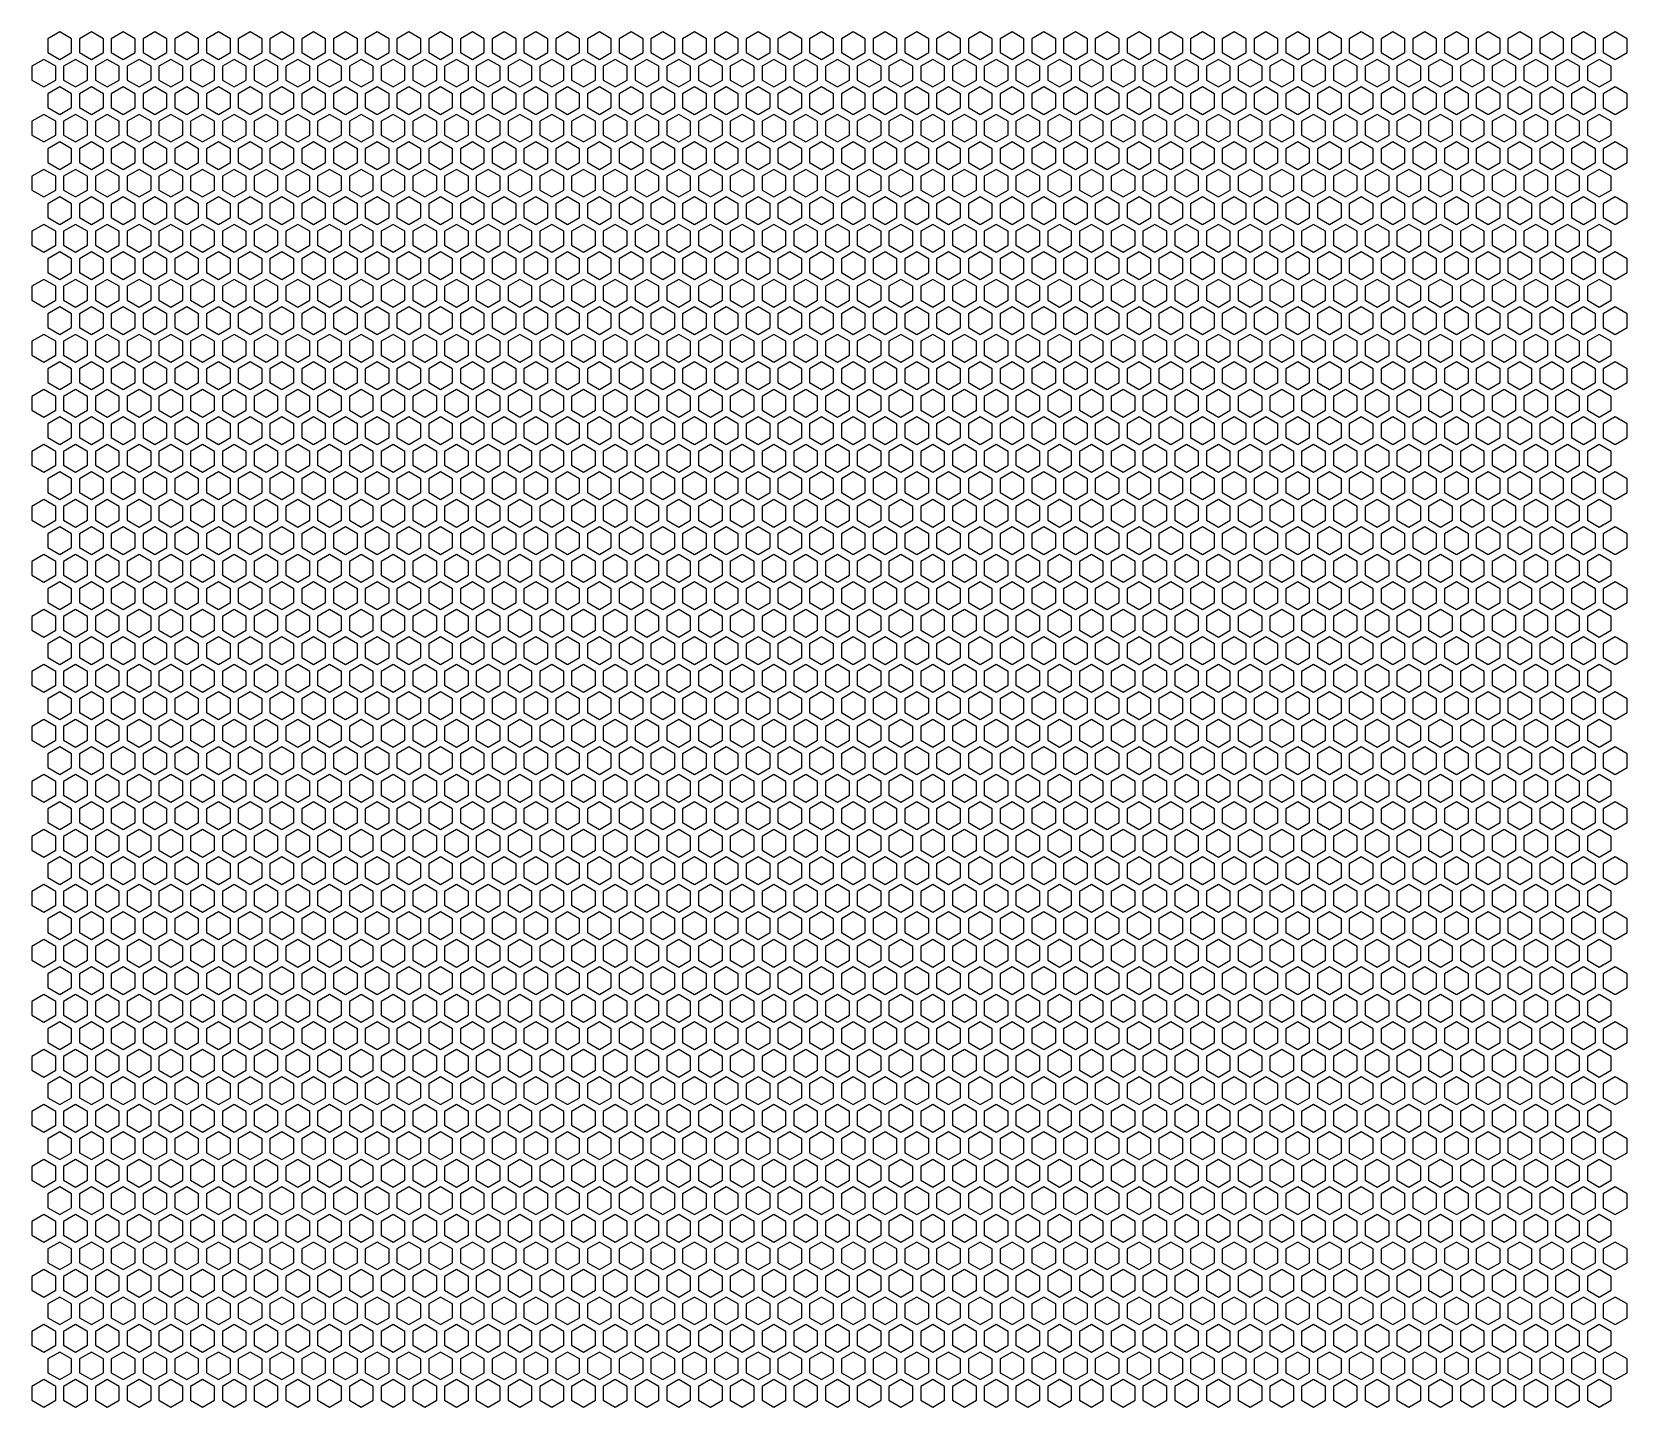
# Model space of a CAD drawing. Header units: millimetres. Extents: x -2 to 201, y -2 to 173.
import ezdxf

# ---------------------------------------------------------------- set-up
doc = ezdxf.new("R2010")
doc.units = ezdxf.units.MM
doc.layers.get('0').update_dxf_attribs({"linetype": 'CONTINUOUS'})

msp = doc.modelspace()

# ---------------------------------------------------------------- linework, layer by layer
for points in [[(3.531089, 171.935245), (2.015544, 172.810245), (0.5, 171.935245), (0.5, 170.185245), (2.015544, 169.310245), (3.531089, 170.185245)], [(7.562178, 171.935245), (6.046633, 172.810245), (4.531089, 171.935245), (4.531089, 170.185245), (6.046633, 169.310245), (7.562178, 170.185245)], [(11.593267, 171.935245), (10.077722, 172.810245), (8.562178, 171.935245), (8.562178, 170.185245), (10.077722, 169.310245), (11.593267, 170.185245)], [(15.624356, 171.935245), (14.108811, 172.810245), (12.593267, 171.935245), (12.593267, 170.185245), (14.108811, 169.310245), (15.624356, 170.185245)], [(19.655445, 171.935245), (18.1399, 172.810245), (16.624356, 171.935245), (16.624356, 170.185245), (18.1399, 169.310245), (19.655445, 170.185245)], [(23.686533, 171.935245), (22.170989, 172.810245), (20.655445, 171.935245), (20.655445, 170.185245), (22.170989, 169.310245), (23.686533, 170.185245)], [(27.717622, 171.935245), (26.202078, 172.810245), (24.686533, 171.935245), (24.686533, 170.185245), (26.202078, 169.310245), (27.717622, 170.185245)], [(31.748711, 171.935245), (30.233167, 172.810245), (28.717622, 171.935245), (28.717622, 170.185245), (30.233167, 169.310245), (31.748711, 170.185245)], [(35.7798, 171.935245), (34.264256, 172.810245), (32.748711, 171.935245), (32.748711, 170.185245), (34.264256, 169.310245), (35.7798, 170.185245)], [(39.810889, 171.935245), (38.295345, 172.810245), (36.7798, 171.935245), (36.7798, 170.185245), (38.295345, 169.310245), (39.810889, 170.185245)], [(43.841978, 171.935245), (42.326434, 172.810245), (40.810889, 171.935245), (40.810889, 170.185245), (42.326434, 169.310245), (43.841978, 170.185245)], [(47.873067, 171.935245), (46.357523, 172.810245), (44.841978, 171.935245), (44.841978, 170.185245), (46.357523, 169.310245), (47.873067, 170.185245)], [(51.904156, 171.935245), (50.388611, 172.810245), (48.873067, 171.935245), (48.873067, 170.185245), (50.388611, 169.310245), (51.904156, 170.185245)], [(55.935245, 171.935245), (54.4197, 172.810245), (52.904156, 171.935245), (52.904156, 170.185245), (54.4197, 169.310245), (55.935245, 170.185245)], [(59.966334, 171.935245), (58.450789, 172.810245), (56.935245, 171.935245), (56.935245, 170.185245), (58.450789, 169.310245), (59.966334, 170.185245)], [(63.997423, 171.935245), (62.481878, 172.810245), (60.966334, 171.935245), (60.966334, 170.185245), (62.481878, 169.310245), (63.997423, 170.185245)], [(68.028512, 171.935245), (66.512967, 172.810245), (64.997423, 171.935245), (64.997423, 170.185245), (66.512967, 169.310245), (68.028512, 170.185245)], [(72.0596, 171.935245), (70.544056, 172.810245), (69.028512, 171.935245), (69.028512, 170.185245), (70.544056, 169.310245), (72.0596, 170.185245)], [(76.090689, 171.935245), (74.575145, 172.810245), (73.0596, 171.935245), (73.0596, 170.185245), (74.575145, 169.310245), (76.090689, 170.185245)], [(80.121778, 171.935245), (78.606234, 172.810245), (77.090689, 171.935245), (77.090689, 170.185245), (78.606234, 169.310245), (80.121778, 170.185245)], [(84.152867, 171.935245), (82.637323, 172.810245), (81.121778, 171.935245), (81.121778, 170.185245), (82.637323, 169.310245), (84.152867, 170.185245)], [(88.183956, 171.935245), (86.668412, 172.810245), (85.152867, 171.935245), (85.152867, 170.185245), (86.668412, 169.310245), (88.183956, 170.185245)], [(92.215045, 171.935245), (90.699501, 172.810245), (89.183956, 171.935245), (89.183956, 170.185245), (90.699501, 169.310245), (92.215045, 170.185245)], [(96.246134, 171.935245), (94.730589, 172.810245), (93.215045, 171.935245), (93.215045, 170.185245), (94.730589, 169.310245), (96.246134, 170.185245)], [(100.277223, 171.935245), (98.761678, 172.810245), (97.246134, 171.935245), (97.246134, 170.185245), (98.761678, 169.310245), (100.277223, 170.185245)], [(104.308312, 171.935245), (102.792767, 172.810245), (101.277223, 171.935245), (101.277223, 170.185245), (102.792767, 169.310245), (104.308312, 170.185245)], [(108.339401, 171.935245), (106.823856, 172.810245), (105.308312, 171.935245), (105.308312, 170.185245), (106.823856, 169.310245), (108.339401, 170.185245)], [(112.37049, 171.935245), (110.854945, 172.810245), (109.339401, 171.935245), (109.339401, 170.185245), (110.854945, 169.310245), (112.37049, 170.185245)], [(116.401578, 171.935245), (114.886034, 172.810245), (113.37049, 171.935245), (113.37049, 170.185245), (114.886034, 169.310245), (116.401578, 170.185245)], [(120.432667, 171.935245), (118.917123, 172.810245), (117.401578, 171.935245), (117.401578, 170.185245), (118.917123, 169.310245), (120.432667, 170.185245)], [(124.463756, 171.935245), (122.948212, 172.810245), (121.432667, 171.935245), (121.432667, 170.185245), (122.948212, 169.310245), (124.463756, 170.185245)], [(128.494845, 171.935245), (126.979301, 172.810245), (125.463756, 171.935245), (125.463756, 170.185245), (126.979301, 169.310245), (128.494845, 170.185245)], [(132.525934, 171.935245), (131.01039, 172.810245), (129.494845, 171.935245), (129.494845, 170.185245), (131.01039, 169.310245), (132.525934, 170.185245)], [(136.557023, 171.935245), (135.041479, 172.810245), (133.525934, 171.935245), (133.525934, 170.185245), (135.041479, 169.310245), (136.557023, 170.185245)], [(140.588112, 171.935245), (139.072568, 172.810245), (137.557023, 171.935245), (137.557023, 170.185245), (139.072568, 169.310245), (140.588112, 170.185245)], [(144.619201, 171.935245), (143.103656, 172.810245), (141.588112, 171.935245), (141.588112, 170.185245), (143.103656, 169.310245), (144.619201, 170.185245)], [(148.65029, 171.935245), (147.134745, 172.810245), (145.619201, 171.935245), (145.619201, 170.185245), (147.134745, 169.310245), (148.65029, 170.185245)], [(152.681379, 171.935245), (151.165834, 172.810245), (149.65029, 171.935245), (149.65029, 170.185245), (151.165834, 169.310245), (152.681379, 170.185245)], [(156.712468, 171.935245), (155.196923, 172.810245), (153.681379, 171.935245), (153.681379, 170.185245), (155.196923, 169.310245), (156.712468, 170.185245)], [(160.743557, 171.935245), (159.228012, 172.810245), (157.712468, 171.935245), (157.712468, 170.185245), (159.228012, 169.310245), (160.743557, 170.185245)], [(164.774645, 171.935245), (163.259101, 172.810245), (161.743557, 171.935245), (161.743557, 170.185245), (163.259101, 169.310245), (164.774645, 170.185245)], [(168.805734, 171.935245), (167.29019, 172.810245), (165.774645, 171.935245), (165.774645, 170.185245), (167.29019, 169.310245), (168.805734, 170.185245)], [(172.836823, 171.935245), (171.321279, 172.810245), (169.805734, 171.935245), (169.805734, 170.185245), (171.321279, 169.310245), (172.836823, 170.185245)], [(176.867912, 171.935245), (175.352368, 172.810245), (173.836823, 171.935245), (173.836823, 170.185245), (175.352368, 169.310245), (176.867912, 170.185245)], [(180.899001, 171.935245), (179.383457, 172.810245), (177.867912, 171.935245), (177.867912, 170.185245), (179.383457, 169.310245), (180.899001, 170.185245)], [(184.93009, 171.935245), (183.414546, 172.810245), (181.899001, 171.935245), (181.899001, 170.185245), (183.414546, 169.310245), (184.93009, 170.185245)], [(188.961179, 171.935245), (187.445634, 172.810245), (185.93009, 171.935245), (185.93009, 170.185245), (187.445634, 169.310245), (188.961179, 170.185245)], [(192.992268, 171.935245), (191.476723, 172.810245), (189.961179, 171.935245), (189.961179, 170.185245), (191.476723, 169.310245), (192.992268, 170.185245)], [(197.023357, 171.935245), (195.507812, 172.810245), (193.992268, 171.935245), (193.992268, 170.185245), (195.507812, 169.310245), (197.023357, 170.185245)], [(201.054446, 171.935245), (199.538901, 172.810245), (198.023357, 171.935245), (198.023357, 170.185245), (199.538901, 169.310245), (201.054446, 170.185245)], [(1.515544, 168.444219), (0, 169.319219), (-1.515544, 168.444219), (-1.515544, 166.694219), (0, 165.819219), (1.515544, 166.694219)], [(5.546633, 168.444219), (4.031089, 169.319219), (2.515544, 168.444219), (2.515544, 166.694219), (4.031089, 165.819219), (5.546633, 166.694219)], [(9.577722, 168.444219), (8.062178, 169.319219), (6.546633, 168.444219), (6.546633, 166.694219), (8.062178, 165.819219), (9.577722, 166.694219)], [(13.608811, 168.444219), (12.093267, 169.319219), (10.577722, 168.444219), (10.577722, 166.694219), (12.093267, 165.819219), (13.608811, 166.694219)], [(17.6399, 168.444219), (16.124356, 169.319219), (14.608811, 168.444219), (14.608811, 166.694219), (16.124356, 165.819219), (17.6399, 166.694219)], [(21.670989, 168.444219), (20.155445, 169.319219), (18.6399, 168.444219), (18.6399, 166.694219), (20.155445, 165.819219), (21.670989, 166.694219)], [(25.702078, 168.444219), (24.186533, 169.319219), (22.670989, 168.444219), (22.670989, 166.694219), (24.186533, 165.819219), (25.702078, 166.694219)], [(29.733167, 168.444219), (28.217622, 169.319219), (26.702078, 168.444219), (26.702078, 166.694219), (28.217622, 165.819219), (29.733167, 166.694219)], [(33.764256, 168.444219), (32.248711, 169.319219), (30.733167, 168.444219), (30.733167, 166.694219), (32.248711, 165.819219), (33.764256, 166.694219)], [(37.795345, 168.444219), (36.2798, 169.319219), (34.764256, 168.444219), (34.764256, 166.694219), (36.2798, 165.819219), (37.795345, 166.694219)], [(41.826434, 168.444219), (40.310889, 169.319219), (38.795345, 168.444219), (38.795345, 166.694219), (40.310889, 165.819219), (41.826434, 166.694219)], [(45.857523, 168.444219), (44.341978, 169.319219), (42.826434, 168.444219), (42.826434, 166.694219), (44.341978, 165.819219), (45.857523, 166.694219)], [(49.888611, 168.444219), (48.373067, 169.319219), (46.857523, 168.444219), (46.857523, 166.694219), (48.373067, 165.819219), (49.888611, 166.694219)], [(53.9197, 168.444219), (52.404156, 169.319219), (50.888611, 168.444219), (50.888611, 166.694219), (52.404156, 165.819219), (53.9197, 166.694219)], [(57.950789, 168.444219), (56.435245, 169.319219), (54.9197, 168.444219), (54.9197, 166.694219), (56.435245, 165.819219), (57.950789, 166.694219)], [(61.981878, 168.444219), (60.466334, 169.319219), (58.950789, 168.444219), (58.950789, 166.694219), (60.466334, 165.819219), (61.981878, 166.694219)], [(66.012967, 168.444219), (64.497423, 169.319219), (62.981878, 168.444219), (62.981878, 166.694219), (64.497423, 165.819219), (66.012967, 166.694219)], [(70.044056, 168.444219), (68.528512, 169.319219), (67.012967, 168.444219), (67.012967, 166.694219), (68.528512, 165.819219), (70.044056, 166.694219)], [(74.075145, 168.444219), (72.5596, 169.319219), (71.044056, 168.444219), (71.044056, 166.694219), (72.5596, 165.819219), (74.075145, 166.694219)], [(78.106234, 168.444219), (76.590689, 169.319219), (75.075145, 168.444219), (75.075145, 166.694219), (76.590689, 165.819219), (78.106234, 166.694219)], [(82.137323, 168.444219), (80.621778, 169.319219), (79.106234, 168.444219), (79.106234, 166.694219), (80.621778, 165.819219), (82.137323, 166.694219)], [(86.168412, 168.444219), (84.652867, 169.319219), (83.137323, 168.444219), (83.137323, 166.694219), (84.652867, 165.819219), (86.168412, 166.694219)], [(90.199501, 168.444219), (88.683956, 169.319219), (87.168412, 168.444219), (87.168412, 166.694219), (88.683956, 165.819219), (90.199501, 166.694219)], [(94.230589, 168.444219), (92.715045, 169.319219), (91.199501, 168.444219), (91.199501, 166.694219), (92.715045, 165.819219), (94.230589, 166.694219)], [(98.261678, 168.444219), (96.746134, 169.319219), (95.230589, 168.444219), (95.230589, 166.694219), (96.746134, 165.819219), (98.261678, 166.694219)], [(102.292767, 168.444219), (100.777223, 169.319219), (99.261678, 168.444219), (99.261678, 166.694219), (100.777223, 165.819219), (102.292767, 166.694219)], [(106.323856, 168.444219), (104.808312, 169.319219), (103.292767, 168.444219), (103.292767, 166.694219), (104.808312, 165.819219), (106.323856, 166.694219)], [(110.354945, 168.444219), (108.839401, 169.319219), (107.323856, 168.444219), (107.323856, 166.694219), (108.839401, 165.819219), (110.354945, 166.694219)], [(114.386034, 168.444219), (112.87049, 169.319219), (111.354945, 168.444219), (111.354945, 166.694219), (112.87049, 165.819219), (114.386034, 166.694219)], [(118.417123, 168.444219), (116.901578, 169.319219), (115.386034, 168.444219), (115.386034, 166.694219), (116.901578, 165.819219), (118.417123, 166.694219)], [(122.448212, 168.444219), (120.932667, 169.319219), (119.417123, 168.444219), (119.417123, 166.694219), (120.932667, 165.819219), (122.448212, 166.694219)], [(126.479301, 168.444219), (124.963756, 169.319219), (123.448212, 168.444219), (123.448212, 166.694219), (124.963756, 165.819219), (126.479301, 166.694219)], [(130.51039, 168.444219), (128.994845, 169.319219), (127.479301, 168.444219), (127.479301, 166.694219), (128.994845, 165.819219), (130.51039, 166.694219)], [(134.541479, 168.444219), (133.025934, 169.319219), (131.51039, 168.444219), (131.51039, 166.694219), (133.025934, 165.819219), (134.541479, 166.694219)], [(138.572568, 168.444219), (137.057023, 169.319219), (135.541479, 168.444219), (135.541479, 166.694219), (137.057023, 165.819219), (138.572568, 166.694219)], [(142.603656, 168.444219), (141.088112, 169.319219), (139.572568, 168.444219), (139.572568, 166.694219), (141.088112, 165.819219), (142.603656, 166.694219)], [(146.634745, 168.444219), (145.119201, 169.319219), (143.603656, 168.444219), (143.603656, 166.694219), (145.119201, 165.819219), (146.634745, 166.694219)], [(150.665834, 168.444219), (149.15029, 169.319219), (147.634745, 168.444219), (147.634745, 166.694219), (149.15029, 165.819219), (150.665834, 166.694219)], [(154.696923, 168.444219), (153.181379, 169.319219), (151.665834, 168.444219), (151.665834, 166.694219), (153.181379, 165.819219), (154.696923, 166.694219)], [(158.728012, 168.444219), (157.212468, 169.319219), (155.696923, 168.444219), (155.696923, 166.694219), (157.212468, 165.819219), (158.728012, 166.694219)], [(162.759101, 168.444219), (161.243557, 169.319219), (159.728012, 168.444219), (159.728012, 166.694219), (161.243557, 165.819219), (162.759101, 166.694219)], [(166.79019, 168.444219), (165.274645, 169.319219), (163.759101, 168.444219), (163.759101, 166.694219), (165.274645, 165.819219), (166.79019, 166.694219)], [(170.821279, 168.444219), (169.305734, 169.319219), (167.79019, 168.444219), (167.79019, 166.694219), (169.305734, 165.819219), (170.821279, 166.694219)], [(174.852368, 168.444219), (173.336823, 169.319219), (171.821279, 168.444219), (171.821279, 166.694219), (173.336823, 165.819219), (174.852368, 166.694219)], [(178.883457, 168.444219), (177.367912, 169.319219), (175.852368, 168.444219), (175.852368, 166.694219), (177.367912, 165.819219), (178.883457, 166.694219)], [(182.914546, 168.444219), (181.399001, 169.319219), (179.883457, 168.444219), (179.883457, 166.694219), (181.399001, 165.819219), (182.914546, 166.694219)], [(186.945634, 168.444219), (185.43009, 169.319219), (183.914546, 168.444219), (183.914546, 166.694219), (185.43009, 165.819219), (186.945634, 166.694219)], [(190.976723, 168.444219), (189.461179, 169.319219), (187.945634, 168.444219), (187.945634, 166.694219), (189.461179, 165.819219), (190.976723, 166.694219)], [(195.007812, 168.444219), (193.492268, 169.319219), (191.976723, 168.444219), (191.976723, 166.694219), (193.492268, 165.819219), (195.007812, 166.694219)], [(199.038901, 168.444219), (197.523357, 169.319219), (196.007812, 168.444219), (196.007812, 166.694219), (197.523357, 165.819219), (199.038901, 166.694219)], [(3.531089, 164.953194), (2.015544, 165.828194), (0.5, 164.953194), (0.5, 163.203194), (2.015544, 162.328194), (3.531089, 163.203194)], [(7.562178, 164.953194), (6.046633, 165.828194), (4.531089, 164.953194), (4.531089, 163.203194), (6.046633, 162.328194), (7.562178, 163.203194)], [(11.593267, 164.953194), (10.077722, 165.828194), (8.562178, 164.953194), (8.562178, 163.203194), (10.077722, 162.328194), (11.593267, 163.203194)], [(15.624356, 164.953194), (14.108811, 165.828194), (12.593267, 164.953194), (12.593267, 163.203194), (14.108811, 162.328194), (15.624356, 163.203194)], [(19.655445, 164.953194), (18.1399, 165.828194), (16.624356, 164.953194), (16.624356, 163.203194), (18.1399, 162.328194), (19.655445, 163.203194)], [(23.686533, 164.953194), (22.170989, 165.828194), (20.655445, 164.953194), (20.655445, 163.203194), (22.170989, 162.328194), (23.686533, 163.203194)], [(27.717622, 164.953194), (26.202078, 165.828194), (24.686533, 164.953194), (24.686533, 163.203194), (26.202078, 162.328194), (27.717622, 163.203194)], [(31.748711, 164.953194), (30.233167, 165.828194), (28.717622, 164.953194), (28.717622, 163.203194), (30.233167, 162.328194), (31.748711, 163.203194)], [(35.7798, 164.953194), (34.264256, 165.828194), (32.748711, 164.953194), (32.748711, 163.203194), (34.264256, 162.328194), (35.7798, 163.203194)], [(39.810889, 164.953194), (38.295345, 165.828194), (36.7798, 164.953194), (36.7798, 163.203194), (38.295345, 162.328194), (39.810889, 163.203194)], [(43.841978, 164.953194), (42.326434, 165.828194), (40.810889, 164.953194), (40.810889, 163.203194), (42.326434, 162.328194), (43.841978, 163.203194)], [(47.873067, 164.953194), (46.357523, 165.828194), (44.841978, 164.953194), (44.841978, 163.203194), (46.357523, 162.328194), (47.873067, 163.203194)], [(51.904156, 164.953194), (50.388611, 165.828194), (48.873067, 164.953194), (48.873067, 163.203194), (50.388611, 162.328194), (51.904156, 163.203194)], [(55.935245, 164.953194), (54.4197, 165.828194), (52.904156, 164.953194), (52.904156, 163.203194), (54.4197, 162.328194), (55.935245, 163.203194)], [(59.966334, 164.953194), (58.450789, 165.828194), (56.935245, 164.953194), (56.935245, 163.203194), (58.450789, 162.328194), (59.966334, 163.203194)], [(63.997423, 164.953194), (62.481878, 165.828194), (60.966334, 164.953194), (60.966334, 163.203194), (62.481878, 162.328194), (63.997423, 163.203194)], [(68.028512, 164.953194), (66.512967, 165.828194), (64.997423, 164.953194), (64.997423, 163.203194), (66.512967, 162.328194), (68.028512, 163.203194)], [(72.0596, 164.953194), (70.544056, 165.828194), (69.028512, 164.953194), (69.028512, 163.203194), (70.544056, 162.328194), (72.0596, 163.203194)], [(76.090689, 164.953194), (74.575145, 165.828194), (73.0596, 164.953194), (73.0596, 163.203194), (74.575145, 162.328194), (76.090689, 163.203194)], [(80.121778, 164.953194), (78.606234, 165.828194), (77.090689, 164.953194), (77.090689, 163.203194), (78.606234, 162.328194), (80.121778, 163.203194)], [(84.152867, 164.953194), (82.637323, 165.828194), (81.121778, 164.953194), (81.121778, 163.203194), (82.637323, 162.328194), (84.152867, 163.203194)], [(88.183956, 164.953194), (86.668412, 165.828194), (85.152867, 164.953194), (85.152867, 163.203194), (86.668412, 162.328194), (88.183956, 163.203194)], [(92.215045, 164.953194), (90.699501, 165.828194), (89.183956, 164.953194), (89.183956, 163.203194), (90.699501, 162.328194), (92.215045, 163.203194)], [(96.246134, 164.953194), (94.730589, 165.828194), (93.215045, 164.953194), (93.215045, 163.203194), (94.730589, 162.328194), (96.246134, 163.203194)], [(100.277223, 164.953194), (98.761678, 165.828194), (97.246134, 164.953194), (97.246134, 163.203194), (98.761678, 162.328194), (100.277223, 163.203194)], [(104.308312, 164.953194), (102.792767, 165.828194), (101.277223, 164.953194), (101.277223, 163.203194), (102.792767, 162.328194), (104.308312, 163.203194)], [(108.339401, 164.953194), (106.823856, 165.828194), (105.308312, 164.953194), (105.308312, 163.203194), (106.823856, 162.328194), (108.339401, 163.203194)], [(112.37049, 164.953194), (110.854945, 165.828194), (109.339401, 164.953194), (109.339401, 163.203194), (110.854945, 162.328194), (112.37049, 163.203194)], [(116.401578, 164.953194), (114.886034, 165.828194), (113.37049, 164.953194), (113.37049, 163.203194), (114.886034, 162.328194), (116.401578, 163.203194)], [(120.432667, 164.953194), (118.917123, 165.828194), (117.401578, 164.953194), (117.401578, 163.203194), (118.917123, 162.328194), (120.432667, 163.203194)], [(124.463756, 164.953194), (122.948212, 165.828194), (121.432667, 164.953194), (121.432667, 163.203194), (122.948212, 162.328194), (124.463756, 163.203194)], [(128.494845, 164.953194), (126.979301, 165.828194), (125.463756, 164.953194), (125.463756, 163.203194), (126.979301, 162.328194), (128.494845, 163.203194)], [(132.525934, 164.953194), (131.01039, 165.828194), (129.494845, 164.953194), (129.494845, 163.203194), (131.01039, 162.328194), (132.525934, 163.203194)], [(136.557023, 164.953194), (135.041479, 165.828194), (133.525934, 164.953194), (133.525934, 163.203194), (135.041479, 162.328194), (136.557023, 163.203194)], [(140.588112, 164.953194), (139.072568, 165.828194), (137.557023, 164.953194), (137.557023, 163.203194), (139.072568, 162.328194), (140.588112, 163.203194)], [(144.619201, 164.953194), (143.103656, 165.828194), (141.588112, 164.953194), (141.588112, 163.203194), (143.103656, 162.328194), (144.619201, 163.203194)], [(148.65029, 164.953194), (147.134745, 165.828194), (145.619201, 164.953194), (145.619201, 163.203194), (147.134745, 162.328194), (148.65029, 163.203194)], [(152.681379, 164.953194), (151.165834, 165.828194), (149.65029, 164.953194), (149.65029, 163.203194), (151.165834, 162.328194), (152.681379, 163.203194)], [(156.712468, 164.953194), (155.196923, 165.828194), (153.681379, 164.953194), (153.681379, 163.203194), (155.196923, 162.328194), (156.712468, 163.203194)], [(160.743557, 164.953194), (159.228012, 165.828194), (157.712468, 164.953194), (157.712468, 163.203194), (159.228012, 162.328194), (160.743557, 163.203194)], [(164.774645, 164.953194), (163.259101, 165.828194), (161.743557, 164.953194), (161.743557, 163.203194), (163.259101, 162.328194), (164.774645, 163.203194)], [(168.805734, 164.953194), (167.29019, 165.828194), (165.774645, 164.953194), (165.774645, 163.203194), (167.29019, 162.328194), (168.805734, 163.203194)], [(172.836823, 164.953194), (171.321279, 165.828194), (169.805734, 164.953194), (169.805734, 163.203194), (171.321279, 162.328194), (172.836823, 163.203194)], [(176.867912, 164.953194), (175.352368, 165.828194), (173.836823, 164.953194), (173.836823, 163.203194), (175.352368, 162.328194), (176.867912, 163.203194)], [(180.899001, 164.953194), (179.383457, 165.828194), (177.867912, 164.953194), (177.867912, 163.203194), (179.383457, 162.328194), (180.899001, 163.203194)], [(184.93009, 164.953194), (183.414546, 165.828194), (181.899001, 164.953194), (181.899001, 163.203194), (183.414546, 162.328194), (184.93009, 163.203194)], [(188.961179, 164.953194), (187.445634, 165.828194), (185.93009, 164.953194), (185.93009, 163.203194), (187.445634, 162.328194), (188.961179, 163.203194)], [(192.992268, 164.953194), (191.476723, 165.828194), (189.961179, 164.953194), (189.961179, 163.203194), (191.476723, 162.328194), (192.992268, 163.203194)], [(197.023357, 164.953194), (195.507812, 165.828194), (193.992268, 164.953194), (193.992268, 163.203194), (195.507812, 162.328194), (197.023357, 163.203194)], [(201.054446, 164.953194), (199.538901, 165.828194), (198.023357, 164.953194), (198.023357, 163.203194), (199.538901, 162.328194), (201.054446, 163.203194)], [(1.515544, 161.462169), (0, 162.337169), (-1.515544, 161.462169), (-1.515544, 159.712169), (0, 158.837169), (1.515544, 159.712169)], [(5.546633, 161.462169), (4.031089, 162.337169), (2.515544, 161.462169), (2.515544, 159.712169), (4.031089, 158.837169), (5.546633, 159.712169)], [(9.577722, 161.462169), (8.062178, 162.337169), (6.546633, 161.462169), (6.546633, 159.712169), (8.062178, 158.837169), (9.577722, 159.712169)], [(13.608811, 161.462169), (12.093267, 162.337169), (10.577722, 161.462169), (10.577722, 159.712169), (12.093267, 158.837169), (13.608811, 159.712169)], [(17.6399, 161.462169), (16.124356, 162.337169), (14.608811, 161.462169), (14.608811, 159.712169), (16.124356, 158.837169), (17.6399, 159.712169)], [(21.670989, 161.462169), (20.155445, 162.337169), (18.6399, 161.462169), (18.6399, 159.712169), (20.155445, 158.837169), (21.670989, 159.712169)], [(25.702078, 161.462169), (24.186533, 162.337169), (22.670989, 161.462169), (22.670989, 159.712169), (24.186533, 158.837169), (25.702078, 159.712169)], [(29.733167, 161.462169), (28.217622, 162.337169), (26.702078, 161.462169), (26.702078, 159.712169), (28.217622, 158.837169), (29.733167, 159.712169)], [(33.764256, 161.462169), (32.248711, 162.337169), (30.733167, 161.462169), (30.733167, 159.712169), (32.248711, 158.837169), (33.764256, 159.712169)], [(37.795345, 161.462169), (36.2798, 162.337169), (34.764256, 161.462169), (34.764256, 159.712169), (36.2798, 158.837169), (37.795345, 159.712169)], [(41.826434, 161.462169), (40.310889, 162.337169), (38.795345, 161.462169), (38.795345, 159.712169), (40.310889, 158.837169), (41.826434, 159.712169)], [(45.857523, 161.462169), (44.341978, 162.337169), (42.826434, 161.462169), (42.826434, 159.712169), (44.341978, 158.837169), (45.857523, 159.712169)], [(49.888611, 161.462169), (48.373067, 162.337169), (46.857523, 161.462169), (46.857523, 159.712169), (48.373067, 158.837169), (49.888611, 159.712169)], [(53.9197, 161.462169), (52.404156, 162.337169), (50.888611, 161.462169), (50.888611, 159.712169), (52.404156, 158.837169), (53.9197, 159.712169)], [(57.950789, 161.462169), (56.435245, 162.337169), (54.9197, 161.462169), (54.9197, 159.712169), (56.435245, 158.837169), (57.950789, 159.712169)], [(61.981878, 161.462169), (60.466334, 162.337169), (58.950789, 161.462169), (58.950789, 159.712169), (60.466334, 158.837169), (61.981878, 159.712169)], [(66.012967, 161.462169), (64.497423, 162.337169), (62.981878, 161.462169), (62.981878, 159.712169), (64.497423, 158.837169), (66.012967, 159.712169)], [(70.044056, 161.462169), (68.528512, 162.337169), (67.012967, 161.462169), (67.012967, 159.712169), (68.528512, 158.837169), (70.044056, 159.712169)], [(74.075145, 161.462169), (72.5596, 162.337169), (71.044056, 161.462169), (71.044056, 159.712169), (72.5596, 158.837169), (74.075145, 159.712169)], [(78.106234, 161.462169), (76.590689, 162.337169), (75.075145, 161.462169), (75.075145, 159.712169), (76.590689, 158.837169), (78.106234, 159.712169)], [(82.137323, 161.462169), (80.621778, 162.337169), (79.106234, 161.462169), (79.106234, 159.712169), (80.621778, 158.837169), (82.137323, 159.712169)], [(86.168412, 161.462169), (84.652867, 162.337169), (83.137323, 161.462169), (83.137323, 159.712169), (84.652867, 158.837169), (86.168412, 159.712169)], [(90.199501, 161.462169), (88.683956, 162.337169), (87.168412, 161.462169), (87.168412, 159.712169), (88.683956, 158.837169), (90.199501, 159.712169)], [(94.230589, 161.462169), (92.715045, 162.337169), (91.199501, 161.462169), (91.199501, 159.712169), (92.715045, 158.837169), (94.230589, 159.712169)], [(98.261678, 161.462169), (96.746134, 162.337169), (95.230589, 161.462169), (95.230589, 159.712169), (96.746134, 158.837169), (98.261678, 159.712169)], [(102.292767, 161.462169), (100.777223, 162.337169), (99.261678, 161.462169), (99.261678, 159.712169), (100.777223, 158.837169), (102.292767, 159.712169)], [(106.323856, 161.462169), (104.808312, 162.337169), (103.292767, 161.462169), (103.292767, 159.712169), (104.808312, 158.837169), (106.323856, 159.712169)], [(110.354945, 161.462169), (108.839401, 162.337169), (107.323856, 161.462169), (107.323856, 159.712169), (108.839401, 158.837169), (110.354945, 159.712169)], [(114.386034, 161.462169), (112.87049, 162.337169), (111.354945, 161.462169), (111.354945, 159.712169), (112.87049, 158.837169), (114.386034, 159.712169)], [(118.417123, 161.462169), (116.901578, 162.337169), (115.386034, 161.462169), (115.386034, 159.712169), (116.901578, 158.837169), (118.417123, 159.712169)], [(122.448212, 161.462169), (120.932667, 162.337169), (119.417123, 161.462169), (119.417123, 159.712169), (120.932667, 158.837169), (122.448212, 159.712169)], [(126.479301, 161.462169), (124.963756, 162.337169), (123.448212, 161.462169), (123.448212, 159.712169), (124.963756, 158.837169), (126.479301, 159.712169)], [(130.51039, 161.462169), (128.994845, 162.337169), (127.479301, 161.462169), (127.479301, 159.712169), (128.994845, 158.837169), (130.51039, 159.712169)], [(134.541479, 161.462169), (133.025934, 162.337169), (131.51039, 161.462169), (131.51039, 159.712169), (133.025934, 158.837169), (134.541479, 159.712169)], [(138.572568, 161.462169), (137.057023, 162.337169), (135.541479, 161.462169), (135.541479, 159.712169), (137.057023, 158.837169), (138.572568, 159.712169)], [(142.603656, 161.462169), (141.088112, 162.337169), (139.572568, 161.462169), (139.572568, 159.712169), (141.088112, 158.837169), (142.603656, 159.712169)], [(146.634745, 161.462169), (145.119201, 162.337169), (143.603656, 161.462169), (143.603656, 159.712169), (145.119201, 158.837169), (146.634745, 159.712169)], [(150.665834, 161.462169), (149.15029, 162.337169), (147.634745, 161.462169), (147.634745, 159.712169), (149.15029, 158.837169), (150.665834, 159.712169)], [(154.696923, 161.462169), (153.181379, 162.337169), (151.665834, 161.462169), (151.665834, 159.712169), (153.181379, 158.837169), (154.696923, 159.712169)], [(158.728012, 161.462169), (157.212468, 162.337169), (155.696923, 161.462169), (155.696923, 159.712169), (157.212468, 158.837169), (158.728012, 159.712169)], [(162.759101, 161.462169), (161.243557, 162.337169), (159.728012, 161.462169), (159.728012, 159.712169), (161.243557, 158.837169), (162.759101, 159.712169)], [(166.79019, 161.462169), (165.274645, 162.337169), (163.759101, 161.462169), (163.759101, 159.712169), (165.274645, 158.837169), (166.79019, 159.712169)], [(170.821279, 161.462169), (169.305734, 162.337169), (167.79019, 161.462169), (167.79019, 159.712169), (169.305734, 158.837169), (170.821279, 159.712169)], [(174.852368, 161.462169), (173.336823, 162.337169), (171.821279, 161.462169), (171.821279, 159.712169), (173.336823, 158.837169), (174.852368, 159.712169)], [(178.883457, 161.462169), (177.367912, 162.337169), (175.852368, 161.462169), (175.852368, 159.712169), (177.367912, 158.837169), (178.883457, 159.712169)], [(182.914546, 161.462169), (181.399001, 162.337169), (179.883457, 161.462169), (179.883457, 159.712169), (181.399001, 158.837169), (182.914546, 159.712169)], [(186.945634, 161.462169), (185.43009, 162.337169), (183.914546, 161.462169), (183.914546, 159.712169), (185.43009, 158.837169), (186.945634, 159.712169)], [(190.976723, 161.462169), (189.461179, 162.337169), (187.945634, 161.462169), (187.945634, 159.712169), (189.461179, 158.837169), (190.976723, 159.712169)], [(195.007812, 161.462169), (193.492268, 162.337169), (191.976723, 161.462169), (191.976723, 159.712169), (193.492268, 158.837169), (195.007812, 159.712169)], [(199.038901, 161.462169), (197.523357, 162.337169), (196.007812, 161.462169), (196.007812, 159.712169), (197.523357, 158.837169), (199.038901, 159.712169)], [(3.531089, 157.971143), (2.015544, 158.846143), (0.5, 157.971143), (0.5, 156.221143), (2.015544, 155.346143), (3.531089, 156.221143)], [(7.562178, 157.971143), (6.046633, 158.846143), (4.531089, 157.971143), (4.531089, 156.221143), (6.046633, 155.346143), (7.562178, 156.221143)], [(11.593267, 157.971143), (10.077722, 158.846143), (8.562178, 157.971143), (8.562178, 156.221143), (10.077722, 155.346143), (11.593267, 156.221143)], [(15.624356, 157.971143), (14.108811, 158.846143), (12.593267, 157.971143), (12.593267, 156.221143), (14.108811, 155.346143), (15.624356, 156.221143)], [(19.655445, 157.971143), (18.1399, 158.846143), (16.624356, 157.971143), (16.624356, 156.221143), (18.1399, 155.346143), (19.655445, 156.221143)], [(23.686533, 157.971143), (22.170989, 158.846143), (20.655445, 157.971143), (20.655445, 156.221143), (22.170989, 155.346143), (23.686533, 156.221143)], [(27.717622, 157.971143), (26.202078, 158.846143), (24.686533, 157.971143), (24.686533, 156.221143), (26.202078, 155.346143), (27.717622, 156.221143)], [(31.748711, 157.971143), (30.233167, 158.846143), (28.717622, 157.971143), (28.717622, 156.221143), (30.233167, 155.346143), (31.748711, 156.221143)], [(35.7798, 157.971143), (34.264256, 158.846143), (32.748711, 157.971143), (32.748711, 156.221143), (34.264256, 155.346143), (35.7798, 156.221143)], [(39.810889, 157.971143), (38.295345, 158.846143), (36.7798, 157.971143), (36.7798, 156.221143), (38.295345, 155.346143), (39.810889, 156.221143)], [(43.841978, 157.971143), (42.326434, 158.846143), (40.810889, 157.971143), (40.810889, 156.221143), (42.326434, 155.346143), (43.841978, 156.221143)], [(47.873067, 157.971143), (46.357523, 158.846143), (44.841978, 157.971143), (44.841978, 156.221143), (46.357523, 155.346143), (47.873067, 156.221143)], [(51.904156, 157.971143), (50.388611, 158.846143), (48.873067, 157.971143), (48.873067, 156.221143), (50.388611, 155.346143), (51.904156, 156.221143)], [(55.935245, 157.971143), (54.4197, 158.846143), (52.904156, 157.971143), (52.904156, 156.221143), (54.4197, 155.346143), (55.935245, 156.221143)], [(59.966334, 157.971143), (58.450789, 158.846143), (56.935245, 157.971143), (56.935245, 156.221143), (58.450789, 155.346143), (59.966334, 156.221143)], [(63.997423, 157.971143), (62.481878, 158.846143), (60.966334, 157.971143), (60.966334, 156.221143), (62.481878, 155.346143), (63.997423, 156.221143)], [(68.028512, 157.971143), (66.512967, 158.846143), (64.997423, 157.971143), (64.997423, 156.221143), (66.512967, 155.346143), (68.028512, 156.221143)], [(72.0596, 157.971143), (70.544056, 158.846143), (69.028512, 157.971143), (69.028512, 156.221143), (70.544056, 155.346143), (72.0596, 156.221143)], [(76.090689, 157.971143), (74.575145, 158.846143), (73.0596, 157.971143), (73.0596, 156.221143), (74.575145, 155.346143), (76.090689, 156.221143)], [(80.121778, 157.971143), (78.606234, 158.846143), (77.090689, 157.971143), (77.090689, 156.221143), (78.606234, 155.346143), (80.121778, 156.221143)], [(84.152867, 157.971143), (82.637323, 158.846143), (81.121778, 157.971143), (81.121778, 156.221143), (82.637323, 155.346143), (84.152867, 156.221143)], [(88.183956, 157.971143), (86.668412, 158.846143), (85.152867, 157.971143), (85.152867, 156.221143), (86.668412, 155.346143), (88.183956, 156.221143)], [(92.215045, 157.971143), (90.699501, 158.846143), (89.183956, 157.971143), (89.183956, 156.221143), (90.699501, 155.346143), (92.215045, 156.221143)], [(96.246134, 157.971143), (94.730589, 158.846143), (93.215045, 157.971143), (93.215045, 156.221143), (94.730589, 155.346143), (96.246134, 156.221143)], [(100.277223, 157.971143), (98.761678, 158.846143), (97.246134, 157.971143), (97.246134, 156.221143), (98.761678, 155.346143), (100.277223, 156.221143)], [(104.308312, 157.971143), (102.792767, 158.846143), (101.277223, 157.971143), (101.277223, 156.221143), (102.792767, 155.346143), (104.308312, 156.221143)], [(108.339401, 157.971143), (106.823856, 158.846143), (105.308312, 157.971143), (105.308312, 156.221143), (106.823856, 155.346143), (108.339401, 156.221143)], [(112.37049, 157.971143), (110.854945, 158.846143), (109.339401, 157.971143), (109.339401, 156.221143), (110.854945, 155.346143), (112.37049, 156.221143)], [(116.401578, 157.971143), (114.886034, 158.846143), (113.37049, 157.971143), (113.37049, 156.221143), (114.886034, 155.346143), (116.401578, 156.221143)], [(120.432667, 157.971143), (118.917123, 158.846143), (117.401578, 157.971143), (117.401578, 156.221143), (118.917123, 155.346143), (120.432667, 156.221143)], [(124.463756, 157.971143), (122.948212, 158.846143), (121.432667, 157.971143), (121.432667, 156.221143), (122.948212, 155.346143), (124.463756, 156.221143)], [(128.494845, 157.971143), (126.979301, 158.846143), (125.463756, 157.971143), (125.463756, 156.221143), (126.979301, 155.346143), (128.494845, 156.221143)], [(132.525934, 157.971143), (131.01039, 158.846143), (129.494845, 157.971143), (129.494845, 156.221143), (131.01039, 155.346143), (132.525934, 156.221143)], [(136.557023, 157.971143), (135.041479, 158.846143), (133.525934, 157.971143), (133.525934, 156.221143), (135.041479, 155.346143), (136.557023, 156.221143)], [(140.588112, 157.971143), (139.072568, 158.846143), (137.557023, 157.971143), (137.557023, 156.221143), (139.072568, 155.346143), (140.588112, 156.221143)], [(144.619201, 157.971143), (143.103656, 158.846143), (141.588112, 157.971143), (141.588112, 156.221143), (143.103656, 155.346143), (144.619201, 156.221143)], [(148.65029, 157.971143), (147.134745, 158.846143), (145.619201, 157.971143), (145.619201, 156.221143), (147.134745, 155.346143), (148.65029, 156.221143)], [(152.681379, 157.971143), (151.165834, 158.846143), (149.65029, 157.971143), (149.65029, 156.221143), (151.165834, 155.346143), (152.681379, 156.221143)], [(156.712468, 157.971143), (155.196923, 158.846143), (153.681379, 157.971143), (153.681379, 156.221143), (155.196923, 155.346143), (156.712468, 156.221143)], [(160.743557, 157.971143), (159.228012, 158.846143), (157.712468, 157.971143), (157.712468, 156.221143), (159.228012, 155.346143), (160.743557, 156.221143)], [(164.774645, 157.971143), (163.259101, 158.846143), (161.743557, 157.971143), (161.743557, 156.221143), (163.259101, 155.346143), (164.774645, 156.221143)], [(168.805734, 157.971143), (167.29019, 158.846143), (165.774645, 157.971143), (165.774645, 156.221143), (167.29019, 155.346143), (168.805734, 156.221143)], [(172.836823, 157.971143), (171.321279, 158.846143), (169.805734, 157.971143), (169.805734, 156.221143), (171.321279, 155.346143), (172.836823, 156.221143)], [(176.867912, 157.971143), (175.352368, 158.846143), (173.836823, 157.971143), (173.836823, 156.221143), (175.352368, 155.346143), (176.867912, 156.221143)], [(180.899001, 157.971143), (179.383457, 158.846143), (177.867912, 157.971143), (177.867912, 156.221143), (179.383457, 155.346143), (180.899001, 156.221143)], [(184.93009, 157.971143), (183.414546, 158.846143), (181.899001, 157.971143), (181.899001, 156.221143), (183.414546, 155.346143), (184.93009, 156.221143)], [(188.961179, 157.971143), (187.445634, 158.846143), (185.93009, 157.971143), (185.93009, 156.221143), (187.445634, 155.346143), (188.961179, 156.221143)], [(192.992268, 157.971143), (191.476723, 158.846143), (189.961179, 157.971143), (189.961179, 156.221143), (191.476723, 155.346143), (192.992268, 156.221143)], [(197.023357, 157.971143), (195.507812, 158.846143), (193.992268, 157.971143), (193.992268, 156.221143), (195.507812, 155.346143), (197.023357, 156.221143)], [(201.054446, 157.971143), (199.538901, 158.846143), (198.023357, 157.971143), (198.023357, 156.221143), (199.538901, 155.346143), (201.054446, 156.221143)], [(1.515544, 154.480118), (0, 155.355118), (-1.515544, 154.480118), (-1.515544, 152.730118), (0, 151.855118), (1.515544, 152.730118)], [(5.546633, 154.480118), (4.031089, 155.355118), (2.515544, 154.480118), (2.515544, 152.730118), (4.031089, 151.855118), (5.546633, 152.730118)], [(9.577722, 154.480118), (8.062178, 155.355118), (6.546633, 154.480118), (6.546633, 152.730118), (8.062178, 151.855118), (9.577722, 152.730118)], [(13.608811, 154.480118), (12.093267, 155.355118), (10.577722, 154.480118), (10.577722, 152.730118), (12.093267, 151.855118), (13.608811, 152.730118)], [(17.6399, 154.480118), (16.124356, 155.355118), (14.608811, 154.480118), (14.608811, 152.730118), (16.124356, 151.855118), (17.6399, 152.730118)], [(21.670989, 154.480118), (20.155445, 155.355118), (18.6399, 154.480118), (18.6399, 152.730118), (20.155445, 151.855118), (21.670989, 152.730118)], [(25.702078, 154.480118), (24.186533, 155.355118), (22.670989, 154.480118), (22.670989, 152.730118), (24.186533, 151.855118), (25.702078, 152.730118)], [(29.733167, 154.480118), (28.217622, 155.355118), (26.702078, 154.480118), (26.702078, 152.730118), (28.217622, 151.855118), (29.733167, 152.730118)], [(33.764256, 154.480118), (32.248711, 155.355118), (30.733167, 154.480118), (30.733167, 152.730118), (32.248711, 151.855118), (33.764256, 152.730118)], [(37.795345, 154.480118), (36.2798, 155.355118), (34.764256, 154.480118), (34.764256, 152.730118), (36.2798, 151.855118), (37.795345, 152.730118)], [(41.826434, 154.480118), (40.310889, 155.355118), (38.795345, 154.480118), (38.795345, 152.730118), (40.310889, 151.855118), (41.826434, 152.730118)], [(45.857523, 154.480118), (44.341978, 155.355118), (42.826434, 154.480118), (42.826434, 152.730118), (44.341978, 151.855118), (45.857523, 152.730118)], [(49.888611, 154.480118), (48.373067, 155.355118), (46.857523, 154.480118), (46.857523, 152.730118), (48.373067, 151.855118), (49.888611, 152.730118)], [(53.9197, 154.480118), (52.404156, 155.355118), (50.888611, 154.480118), (50.888611, 152.730118), (52.404156, 151.855118), (53.9197, 152.730118)], [(57.950789, 154.480118), (56.435245, 155.355118), (54.9197, 154.480118), (54.9197, 152.730118), (56.435245, 151.855118), (57.950789, 152.730118)], [(61.981878, 154.480118), (60.466334, 155.355118), (58.950789, 154.480118), (58.950789, 152.730118), (60.466334, 151.855118), (61.981878, 152.730118)], [(66.012967, 154.480118), (64.497423, 155.355118), (62.981878, 154.480118), (62.981878, 152.730118), (64.497423, 151.855118), (66.012967, 152.730118)], [(70.044056, 154.480118), (68.528512, 155.355118), (67.012967, 154.480118), (67.012967, 152.730118), (68.528512, 151.855118), (70.044056, 152.730118)], [(74.075145, 154.480118), (72.5596, 155.355118), (71.044056, 154.480118), (71.044056, 152.730118), (72.5596, 151.855118), (74.075145, 152.730118)], [(78.106234, 154.480118), (76.590689, 155.355118), (75.075145, 154.480118), (75.075145, 152.730118), (76.590689, 151.855118), (78.106234, 152.730118)], [(82.137323, 154.480118), (80.621778, 155.355118), (79.106234, 154.480118), (79.106234, 152.730118), (80.621778, 151.855118), (82.137323, 152.730118)], [(86.168412, 154.480118), (84.652867, 155.355118), (83.137323, 154.480118), (83.137323, 152.730118), (84.652867, 151.855118), (86.168412, 152.730118)], [(90.199501, 154.480118), (88.683956, 155.355118), (87.168412, 154.480118), (87.168412, 152.730118), (88.683956, 151.855118), (90.199501, 152.730118)], [(94.230589, 154.480118), (92.715045, 155.355118), (91.199501, 154.480118), (91.199501, 152.730118), (92.715045, 151.855118), (94.230589, 152.730118)], [(98.261678, 154.480118), (96.746134, 155.355118), (95.230589, 154.480118), (95.230589, 152.730118), (96.746134, 151.855118), (98.261678, 152.730118)], [(102.292767, 154.480118), (100.777223, 155.355118), (99.261678, 154.480118), (99.261678, 152.730118), (100.777223, 151.855118), (102.292767, 152.730118)], [(106.323856, 154.480118), (104.808312, 155.355118), (103.292767, 154.480118), (103.292767, 152.730118), (104.808312, 151.855118), (106.323856, 152.730118)], [(110.354945, 154.480118), (108.839401, 155.355118), (107.323856, 154.480118), (107.323856, 152.730118), (108.839401, 151.855118), (110.354945, 152.730118)], [(114.386034, 154.480118), (112.87049, 155.355118), (111.354945, 154.480118), (111.354945, 152.730118), (112.87049, 151.855118), (114.386034, 152.730118)], [(118.417123, 154.480118), (116.901578, 155.355118), (115.386034, 154.480118), (115.386034, 152.730118), (116.901578, 151.855118), (118.417123, 152.730118)], [(122.448212, 154.480118), (120.932667, 155.355118), (119.417123, 154.480118), (119.417123, 152.730118), (120.932667, 151.855118), (122.448212, 152.730118)], [(126.479301, 154.480118), (124.963756, 155.355118), (123.448212, 154.480118), (123.448212, 152.730118), (124.963756, 151.855118), (126.479301, 152.730118)], [(130.51039, 154.480118), (128.994845, 155.355118), (127.479301, 154.480118), (127.479301, 152.730118), (128.994845, 151.855118), (130.51039, 152.730118)], [(134.541479, 154.480118), (133.025934, 155.355118), (131.51039, 154.480118), (131.51039, 152.730118), (133.025934, 151.855118), (134.541479, 152.730118)], [(138.572568, 154.480118), (137.057023, 155.355118), (135.541479, 154.480118), (135.541479, 152.730118), (137.057023, 151.855118), (138.572568, 152.730118)], [(142.603656, 154.480118), (141.088112, 155.355118), (139.572568, 154.480118), (139.572568, 152.730118), (141.088112, 151.855118), (142.603656, 152.730118)], [(146.634745, 154.480118), (145.119201, 155.355118), (143.603656, 154.480118), (143.603656, 152.730118), (145.119201, 151.855118), (146.634745, 152.730118)], [(150.665834, 154.480118), (149.15029, 155.355118), (147.634745, 154.480118), (147.634745, 152.730118), (149.15029, 151.855118), (150.665834, 152.730118)], [(154.696923, 154.480118), (153.181379, 155.355118), (151.665834, 154.480118), (151.665834, 152.730118), (153.181379, 151.855118), (154.696923, 152.730118)], [(158.728012, 154.480118), (157.212468, 155.355118), (155.696923, 154.480118), (155.696923, 152.730118), (157.212468, 151.855118), (158.728012, 152.730118)], [(162.759101, 154.480118), (161.243557, 155.355118), (159.728012, 154.480118), (159.728012, 152.730118), (161.243557, 151.855118), (162.759101, 152.730118)], [(166.79019, 154.480118), (165.274645, 155.355118), (163.759101, 154.480118), (163.759101, 152.730118), (165.274645, 151.855118), (166.79019, 152.730118)], [(170.821279, 154.480118), (169.305734, 155.355118), (167.79019, 154.480118), (167.79019, 152.730118), (169.305734, 151.855118), (170.821279, 152.730118)], [(174.852368, 154.480118), (173.336823, 155.355118), (171.821279, 154.480118), (171.821279, 152.730118), (173.336823, 151.855118), (174.852368, 152.730118)], [(178.883457, 154.480118), (177.367912, 155.355118), (175.852368, 154.480118), (175.852368, 152.730118), (177.367912, 151.855118), (178.883457, 152.730118)], [(182.914546, 154.480118), (181.399001, 155.355118), (179.883457, 154.480118), (179.883457, 152.730118), (181.399001, 151.855118), (182.914546, 152.730118)], [(186.945634, 154.480118), (185.43009, 155.355118), (183.914546, 154.480118), (183.914546, 152.730118), (185.43009, 151.855118), (186.945634, 152.730118)], [(190.976723, 154.480118), (189.461179, 155.355118), (187.945634, 154.480118), (187.945634, 152.730118), (189.461179, 151.855118), (190.976723, 152.730118)], [(195.007812, 154.480118), (193.492268, 155.355118), (191.976723, 154.480118), (191.976723, 152.730118), (193.492268, 151.855118), (195.007812, 152.730118)], [(199.038901, 154.480118), (197.523357, 155.355118), (196.007812, 154.480118), (196.007812, 152.730118), (197.523357, 151.855118), (199.038901, 152.730118)], [(3.531089, 150.989092), (2.015544, 151.864092), (0.5, 150.989092), (0.5, 149.239092), (2.015544, 148.364092), (3.531089, 149.239092)], [(7.562178, 150.989092), (6.046633, 151.864092), (4.531089, 150.989092), (4.531089, 149.239092), (6.046633, 148.364092), (7.562178, 149.239092)], [(11.593267, 150.989092), (10.077722, 151.864092), (8.562178, 150.989092), (8.562178, 149.239092), (10.077722, 148.364092), (11.593267, 149.239092)], [(15.624356, 150.989092), (14.108811, 151.864092), (12.593267, 150.989092), (12.593267, 149.239092), (14.108811, 148.364092), (15.624356, 149.239092)], [(19.655445, 150.989092), (18.1399, 151.864092), (16.624356, 150.989092), (16.624356, 149.239092), (18.1399, 148.364092), (19.655445, 149.239092)], [(23.686533, 150.989092), (22.170989, 151.864092), (20.655445, 150.989092), (20.655445, 149.239092), (22.170989, 148.364092), (23.686533, 149.239092)], [(27.717622, 150.989092), (26.202078, 151.864092), (24.686533, 150.989092), (24.686533, 149.239092), (26.202078, 148.364092), (27.717622, 149.239092)], [(31.748711, 150.989092), (30.233167, 151.864092), (28.717622, 150.989092), (28.717622, 149.239092), (30.233167, 148.364092), (31.748711, 149.239092)], [(35.7798, 150.989092), (34.264256, 151.864092), (32.748711, 150.989092), (32.748711, 149.239092), (34.264256, 148.364092), (35.7798, 149.239092)], [(39.810889, 150.989092), (38.295345, 151.864092), (36.7798, 150.989092), (36.7798, 149.239092), (38.295345, 148.364092), (39.810889, 149.239092)], [(43.841978, 150.989092), (42.326434, 151.864092), (40.810889, 150.989092), (40.810889, 149.239092), (42.326434, 148.364092), (43.841978, 149.239092)], [(47.873067, 150.989092), (46.357523, 151.864092), (44.841978, 150.989092), (44.841978, 149.239092), (46.357523, 148.364092), (47.873067, 149.239092)], [(51.904156, 150.989092), (50.388611, 151.864092), (48.873067, 150.989092), (48.873067, 149.239092), (50.388611, 148.364092), (51.904156, 149.239092)], [(55.935245, 150.989092), (54.4197, 151.864092), (52.904156, 150.989092), (52.904156, 149.239092), (54.4197, 148.364092), (55.935245, 149.239092)], [(59.966334, 150.989092), (58.450789, 151.864092), (56.935245, 150.989092), (56.935245, 149.239092), (58.450789, 148.364092), (59.966334, 149.239092)], [(63.997423, 150.989092), (62.481878, 151.864092), (60.966334, 150.989092), (60.966334, 149.239092), (62.481878, 148.364092), (63.997423, 149.239092)], [(68.028512, 150.989092), (66.512967, 151.864092), (64.997423, 150.989092), (64.997423, 149.239092), (66.512967, 148.364092), (68.028512, 149.239092)], [(72.0596, 150.989092), (70.544056, 151.864092), (69.028512, 150.989092), (69.028512, 149.239092), (70.544056, 148.364092), (72.0596, 149.239092)], [(76.090689, 150.989092), (74.575145, 151.864092), (73.0596, 150.989092), (73.0596, 149.239092), (74.575145, 148.364092), (76.090689, 149.239092)], [(80.121778, 150.989092), (78.606234, 151.864092), (77.090689, 150.989092), (77.090689, 149.239092), (78.606234, 148.364092), (80.121778, 149.239092)], [(84.152867, 150.989092), (82.637323, 151.864092), (81.121778, 150.989092), (81.121778, 149.239092), (82.637323, 148.364092), (84.152867, 149.239092)], [(88.183956, 150.989092), (86.668412, 151.864092), (85.152867, 150.989092), (85.152867, 149.239092), (86.668412, 148.364092), (88.183956, 149.239092)], [(92.215045, 150.989092), (90.699501, 151.864092), (89.183956, 150.989092), (89.183956, 149.239092), (90.699501, 148.364092), (92.215045, 149.239092)], [(96.246134, 150.989092), (94.730589, 151.864092), (93.215045, 150.989092), (93.215045, 149.239092), (94.730589, 148.364092), (96.246134, 149.239092)], [(100.277223, 150.989092), (98.761678, 151.864092), (97.246134, 150.989092), (97.246134, 149.239092), (98.761678, 148.364092), (100.277223, 149.239092)], [(104.308312, 150.989092), (102.792767, 151.864092), (101.277223, 150.989092), (101.277223, 149.239092), (102.792767, 148.364092), (104.308312, 149.239092)], [(108.339401, 150.989092), (106.823856, 151.864092), (105.308312, 150.989092), (105.308312, 149.239092), (106.823856, 148.364092), (108.339401, 149.239092)], [(112.37049, 150.989092), (110.854945, 151.864092), (109.339401, 150.989092), (109.339401, 149.239092), (110.854945, 148.364092), (112.37049, 149.239092)], [(116.401578, 150.989092), (114.886034, 151.864092), (113.37049, 150.989092), (113.37049, 149.239092), (114.886034, 148.364092), (116.401578, 149.239092)], [(120.432667, 150.989092), (118.917123, 151.864092), (117.401578, 150.989092), (117.401578, 149.239092), (118.917123, 148.364092), (120.432667, 149.239092)], [(124.463756, 150.989092), (122.948212, 151.864092), (121.432667, 150.989092), (121.432667, 149.239092), (122.948212, 148.364092), (124.463756, 149.239092)], [(128.494845, 150.989092), (126.979301, 151.864092), (125.463756, 150.989092), (125.463756, 149.239092), (126.979301, 148.364092), (128.494845, 149.239092)], [(132.525934, 150.989092), (131.01039, 151.864092), (129.494845, 150.989092), (129.494845, 149.239092), (131.01039, 148.364092), (132.525934, 149.239092)], [(136.557023, 150.989092), (135.041479, 151.864092), (133.525934, 150.989092), (133.525934, 149.239092), (135.041479, 148.364092), (136.557023, 149.239092)], [(140.588112, 150.989092), (139.072568, 151.864092), (137.557023, 150.989092), (137.557023, 149.239092), (139.072568, 148.364092), (140.588112, 149.239092)], [(144.619201, 150.989092), (143.103656, 151.864092), (141.588112, 150.989092), (141.588112, 149.239092), (143.103656, 148.364092), (144.619201, 149.239092)], [(148.65029, 150.989092), (147.134745, 151.864092), (145.619201, 150.989092), (145.619201, 149.239092), (147.134745, 148.364092), (148.65029, 149.239092)], [(152.681379, 150.989092), (151.165834, 151.864092), (149.65029, 150.989092), (149.65029, 149.239092), (151.165834, 148.364092), (152.681379, 149.239092)], [(156.712468, 150.989092), (155.196923, 151.864092), (153.681379, 150.989092), (153.681379, 149.239092), (155.196923, 148.364092), (156.712468, 149.239092)], [(160.743557, 150.989092), (159.228012, 151.864092), (157.712468, 150.989092), (157.712468, 149.239092), (159.228012, 148.364092), (160.743557, 149.239092)], [(164.774645, 150.989092), (163.259101, 151.864092), (161.743557, 150.989092), (161.743557, 149.239092), (163.259101, 148.364092), (164.774645, 149.239092)], [(168.805734, 150.989092), (167.29019, 151.864092), (165.774645, 150.989092), (165.774645, 149.239092), (167.29019, 148.364092), (168.805734, 149.239092)], [(172.836823, 150.989092), (171.321279, 151.864092), (169.805734, 150.989092), (169.805734, 149.239092), (171.321279, 148.364092), (172.836823, 149.239092)], [(176.867912, 150.989092), (175.352368, 151.864092), (173.836823, 150.989092), (173.836823, 149.239092), (175.352368, 148.364092), (176.867912, 149.239092)], [(180.899001, 150.989092), (179.383457, 151.864092), (177.867912, 150.989092), (177.867912, 149.239092), (179.383457, 148.364092), (180.899001, 149.239092)], [(184.93009, 150.989092), (183.414546, 151.864092), (181.899001, 150.989092), (181.899001, 149.239092), (183.414546, 148.364092), (184.93009, 149.239092)], [(188.961179, 150.989092), (187.445634, 151.864092), (185.93009, 150.989092), (185.93009, 149.239092), (187.445634, 148.364092), (188.961179, 149.239092)], [(192.992268, 150.989092), (191.476723, 151.864092), (189.961179, 150.989092), (189.961179, 149.239092), (191.476723, 148.364092), (192.992268, 149.239092)], [(197.023357, 150.989092), (195.507812, 151.864092), (193.992268, 150.989092), (193.992268, 149.239092), (195.507812, 148.364092), (197.023357, 149.239092)], [(201.054446, 150.989092), (199.538901, 151.864092), (198.023357, 150.989092), (198.023357, 149.239092), (199.538901, 148.364092), (201.054446, 149.239092)], [(1.515544, 147.498067), (0, 148.373067), (-1.515544, 147.498067), (-1.515544, 145.748067), (0, 144.873067), (1.515544, 145.748067)], [(5.546633, 147.498067), (4.031089, 148.373067), (2.515544, 147.498067), (2.515544, 145.748067), (4.031089, 144.873067), (5.546633, 145.748067)], [(9.577722, 147.498067), (8.062178, 148.373067), (6.546633, 147.498067), (6.546633, 145.748067), (8.062178, 144.873067), (9.577722, 145.748067)], [(13.608811, 147.498067), (12.093267, 148.373067), (10.577722, 147.498067), (10.577722, 145.748067), (12.093267, 144.873067), (13.608811, 145.748067)], [(17.6399, 147.498067), (16.124356, 148.373067), (14.608811, 147.498067), (14.608811, 145.748067), (16.124356, 144.873067), (17.6399, 145.748067)], [(21.670989, 147.498067), (20.155445, 148.373067), (18.6399, 147.498067), (18.6399, 145.748067), (20.155445, 144.873067), (21.670989, 145.748067)], [(25.702078, 147.498067), (24.186533, 148.373067), (22.670989, 147.498067), (22.670989, 145.748067), (24.186533, 144.873067), (25.702078, 145.748067)], [(29.733167, 147.498067), (28.217622, 148.373067), (26.702078, 147.498067), (26.702078, 145.748067), (28.217622, 144.873067), (29.733167, 145.748067)], [(33.764256, 147.498067), (32.248711, 148.373067), (30.733167, 147.498067), (30.733167, 145.748067), (32.248711, 144.873067), (33.764256, 145.748067)], [(37.795345, 147.498067), (36.2798, 148.373067), (34.764256, 147.498067), (34.764256, 145.748067), (36.2798, 144.873067), (37.795345, 145.748067)], [(41.826434, 147.498067), (40.310889, 148.373067), (38.795345, 147.498067), (38.795345, 145.748067), (40.310889, 144.873067), (41.826434, 145.748067)], [(45.857523, 147.498067), (44.341978, 148.373067), (42.826434, 147.498067), (42.826434, 145.748067), (44.341978, 144.873067), (45.857523, 145.748067)], [(49.888611, 147.498067), (48.373067, 148.373067), (46.857523, 147.498067), (46.857523, 145.748067), (48.373067, 144.873067), (49.888611, 145.748067)], [(53.9197, 147.498067), (52.404156, 148.373067), (50.888611, 147.498067), (50.888611, 145.748067), (52.404156, 144.873067), (53.9197, 145.748067)], [(57.950789, 147.498067), (56.435245, 148.373067), (54.9197, 147.498067), (54.9197, 145.748067), (56.435245, 144.873067), (57.950789, 145.748067)], [(61.981878, 147.498067), (60.466334, 148.373067), (58.950789, 147.498067), (58.950789, 145.748067), (60.466334, 144.873067), (61.981878, 145.748067)], [(66.012967, 147.498067), (64.497423, 148.373067), (62.981878, 147.498067), (62.981878, 145.748067), (64.497423, 144.873067), (66.012967, 145.748067)], [(70.044056, 147.498067), (68.528512, 148.373067), (67.012967, 147.498067), (67.012967, 145.748067), (68.528512, 144.873067), (70.044056, 145.748067)], [(74.075145, 147.498067), (72.5596, 148.373067), (71.044056, 147.498067), (71.044056, 145.748067), (72.5596, 144.873067), (74.075145, 145.748067)], [(78.106234, 147.498067), (76.590689, 148.373067), (75.075145, 147.498067), (75.075145, 145.748067), (76.590689, 144.873067), (78.106234, 145.748067)], [(82.137323, 147.498067), (80.621778, 148.373067), (79.106234, 147.498067), (79.106234, 145.748067), (80.621778, 144.873067), (82.137323, 145.748067)], [(86.168412, 147.498067), (84.652867, 148.373067), (83.137323, 147.498067), (83.137323, 145.748067), (84.652867, 144.873067), (86.168412, 145.748067)], [(90.199501, 147.498067), (88.683956, 148.373067), (87.168412, 147.498067), (87.168412, 145.748067), (88.683956, 144.873067), (90.199501, 145.748067)], [(94.230589, 147.498067), (92.715045, 148.373067), (91.199501, 147.498067), (91.199501, 145.748067), (92.715045, 144.873067), (94.230589, 145.748067)], [(98.261678, 147.498067), (96.746134, 148.373067), (95.230589, 147.498067), (95.230589, 145.748067), (96.746134, 144.873067), (98.261678, 145.748067)], [(102.292767, 147.498067), (100.777223, 148.373067), (99.261678, 147.498067), (99.261678, 145.748067), (100.777223, 144.873067), (102.292767, 145.748067)], [(106.323856, 147.498067), (104.808312, 148.373067), (103.292767, 147.498067), (103.292767, 145.748067), (104.808312, 144.873067), (106.323856, 145.748067)], [(110.354945, 147.498067), (108.839401, 148.373067), (107.323856, 147.498067), (107.323856, 145.748067), (108.839401, 144.873067), (110.354945, 145.748067)], [(114.386034, 147.498067), (112.87049, 148.373067), (111.354945, 147.498067), (111.354945, 145.748067), (112.87049, 144.873067), (114.386034, 145.748067)], [(118.417123, 147.498067), (116.901578, 148.373067), (115.386034, 147.498067), (115.386034, 145.748067), (116.901578, 144.873067), (118.417123, 145.748067)], [(122.448212, 147.498067), (120.932667, 148.373067), (119.417123, 147.498067), (119.417123, 145.748067), (120.932667, 144.873067), (122.448212, 145.748067)], [(126.479301, 147.498067), (124.963756, 148.373067), (123.448212, 147.498067), (123.448212, 145.748067), (124.963756, 144.873067), (126.479301, 145.748067)], [(130.51039, 147.498067), (128.994845, 148.373067), (127.479301, 147.498067), (127.479301, 145.748067), (128.994845, 144.873067), (130.51039, 145.748067)], [(134.541479, 147.498067), (133.025934, 148.373067), (131.51039, 147.498067), (131.51039, 145.748067), (133.025934, 144.873067), (134.541479, 145.748067)], [(138.572568, 147.498067), (137.057023, 148.373067), (135.541479, 147.498067), (135.541479, 145.748067), (137.057023, 144.873067), (138.572568, 145.748067)], [(142.603656, 147.498067), (141.088112, 148.373067), (139.572568, 147.498067), (139.572568, 145.748067), (141.088112, 144.873067), (142.603656, 145.748067)], [(146.634745, 147.498067), (145.119201, 148.373067), (143.603656, 147.498067), (143.603656, 145.748067), (145.119201, 144.873067), (146.634745, 145.748067)], [(150.665834, 147.498067), (149.15029, 148.373067), (147.634745, 147.498067), (147.634745, 145.748067), (149.15029, 144.873067), (150.665834, 145.748067)], [(154.696923, 147.498067), (153.181379, 148.373067), (151.665834, 147.498067), (151.665834, 145.748067), (153.181379, 144.873067), (154.696923, 145.748067)], [(158.728012, 147.498067), (157.212468, 148.373067), (155.696923, 147.498067), (155.696923, 145.748067), (157.212468, 144.873067), (158.728012, 145.748067)], [(162.759101, 147.498067), (161.243557, 148.373067), (159.728012, 147.498067), (159.728012, 145.748067), (161.243557, 144.873067), (162.759101, 145.748067)], [(166.79019, 147.498067), (165.274645, 148.373067), (163.759101, 147.498067), (163.759101, 145.748067), (165.274645, 144.873067), (166.79019, 145.748067)], [(170.821279, 147.498067), (169.305734, 148.373067), (167.79019, 147.498067), (167.79019, 145.748067), (169.305734, 144.873067), (170.821279, 145.748067)], [(174.852368, 147.498067), (173.336823, 148.373067), (171.821279, 147.498067), (171.821279, 145.748067), (173.336823, 144.873067), (174.852368, 145.748067)], [(178.883457, 147.498067), (177.367912, 148.373067), (175.852368, 147.498067), (175.852368, 145.748067), (177.367912, 144.873067), (178.883457, 145.748067)], [(182.914546, 147.498067), (181.399001, 148.373067), (179.883457, 147.498067), (179.883457, 145.748067), (181.399001, 144.873067), (182.914546, 145.748067)], [(186.945634, 147.498067), (185.43009, 148.373067), (183.914546, 147.498067), (183.914546, 145.748067), (185.43009, 144.873067), (186.945634, 145.748067)], [(190.976723, 147.498067), (189.461179, 148.373067), (187.945634, 147.498067), (187.945634, 145.748067), (189.461179, 144.873067), (190.976723, 145.748067)], [(195.007812, 147.498067), (193.492268, 148.373067), (191.976723, 147.498067), (191.976723, 145.748067), (193.492268, 144.873067), (195.007812, 145.748067)], [(199.038901, 147.498067), (197.523357, 148.373067), (196.007812, 147.498067), (196.007812, 145.748067), (197.523357, 144.873067), (199.038901, 145.748067)], [(3.531089, 144.007042), (2.015544, 144.882042), (0.5, 144.007042), (0.5, 142.257042), (2.015544, 141.382042), (3.531089, 142.257042)], [(7.562178, 144.007042), (6.046633, 144.882042), (4.531089, 144.007042), (4.531089, 142.257042), (6.046633, 141.382042), (7.562178, 142.257042)], [(11.593267, 144.007042), (10.077722, 144.882042), (8.562178, 144.007042), (8.562178, 142.257042), (10.077722, 141.382042), (11.593267, 142.257042)], [(15.624356, 144.007042), (14.108811, 144.882042), (12.593267, 144.007042), (12.593267, 142.257042), (14.108811, 141.382042), (15.624356, 142.257042)], [(19.655445, 144.007042), (18.1399, 144.882042), (16.624356, 144.007042), (16.624356, 142.257042), (18.1399, 141.382042), (19.655445, 142.257042)], [(23.686533, 144.007042), (22.170989, 144.882042), (20.655445, 144.007042), (20.655445, 142.257042), (22.170989, 141.382042), (23.686533, 142.257042)], [(27.717622, 144.007042), (26.202078, 144.882042), (24.686533, 144.007042), (24.686533, 142.257042), (26.202078, 141.382042), (27.717622, 142.257042)], [(31.748711, 144.007042), (30.233167, 144.882042), (28.717622, 144.007042), (28.717622, 142.257042), (30.233167, 141.382042), (31.748711, 142.257042)], [(35.7798, 144.007042), (34.264256, 144.882042), (32.748711, 144.007042), (32.748711, 142.257042), (34.264256, 141.382042), (35.7798, 142.257042)], [(39.810889, 144.007042), (38.295345, 144.882042), (36.7798, 144.007042), (36.7798, 142.257042), (38.295345, 141.382042), (39.810889, 142.257042)], [(43.841978, 144.007042), (42.326434, 144.882042), (40.810889, 144.007042), (40.810889, 142.257042), (42.326434, 141.382042), (43.841978, 142.257042)], [(47.873067, 144.007042), (46.357523, 144.882042), (44.841978, 144.007042), (44.841978, 142.257042), (46.357523, 141.382042), (47.873067, 142.257042)], [(51.904156, 144.007042), (50.388611, 144.882042), (48.873067, 144.007042), (48.873067, 142.257042), (50.388611, 141.382042), (51.904156, 142.257042)], [(55.935245, 144.007042), (54.4197, 144.882042), (52.904156, 144.007042), (52.904156, 142.257042), (54.4197, 141.382042), (55.935245, 142.257042)], [(59.966334, 144.007042), (58.450789, 144.882042), (56.935245, 144.007042), (56.935245, 142.257042), (58.450789, 141.382042), (59.966334, 142.257042)], [(63.997423, 144.007042), (62.481878, 144.882042), (60.966334, 144.007042), (60.966334, 142.257042), (62.481878, 141.382042), (63.997423, 142.257042)], [(68.028512, 144.007042), (66.512967, 144.882042), (64.997423, 144.007042), (64.997423, 142.257042), (66.512967, 141.382042), (68.028512, 142.257042)], [(72.0596, 144.007042), (70.544056, 144.882042), (69.028512, 144.007042), (69.028512, 142.257042), (70.544056, 141.382042), (72.0596, 142.257042)], [(76.090689, 144.007042), (74.575145, 144.882042), (73.0596, 144.007042), (73.0596, 142.257042), (74.575145, 141.382042), (76.090689, 142.257042)], [(80.121778, 144.007042), (78.606234, 144.882042), (77.090689, 144.007042), (77.090689, 142.257042), (78.606234, 141.382042), (80.121778, 142.257042)], [(84.152867, 144.007042), (82.637323, 144.882042), (81.121778, 144.007042), (81.121778, 142.257042), (82.637323, 141.382042), (84.152867, 142.257042)], [(88.183956, 144.007042), (86.668412, 144.882042), (85.152867, 144.007042), (85.152867, 142.257042), (86.668412, 141.382042), (88.183956, 142.257042)], [(92.215045, 144.007042), (90.699501, 144.882042), (89.183956, 144.007042), (89.183956, 142.257042), (90.699501, 141.382042), (92.215045, 142.257042)], [(96.246134, 144.007042), (94.730589, 144.882042), (93.215045, 144.007042), (93.215045, 142.257042), (94.730589, 141.382042), (96.246134, 142.257042)], [(100.277223, 144.007042), (98.761678, 144.882042), (97.246134, 144.007042), (97.246134, 142.257042), (98.761678, 141.382042), (100.277223, 142.257042)], [(104.308312, 144.007042), (102.792767, 144.882042), (101.277223, 144.007042), (101.277223, 142.257042), (102.792767, 141.382042), (104.308312, 142.257042)], [(108.339401, 144.007042), (106.823856, 144.882042), (105.308312, 144.007042), (105.308312, 142.257042), (106.823856, 141.382042), (108.339401, 142.257042)], [(112.37049, 144.007042), (110.854945, 144.882042), (109.339401, 144.007042), (109.339401, 142.257042), (110.854945, 141.382042), (112.37049, 142.257042)], [(116.401578, 144.007042), (114.886034, 144.882042), (113.37049, 144.007042), (113.37049, 142.257042), (114.886034, 141.382042), (116.401578, 142.257042)], [(120.432667, 144.007042), (118.917123, 144.882042), (117.401578, 144.007042), (117.401578, 142.257042), (118.917123, 141.382042), (120.432667, 142.257042)], [(124.463756, 144.007042), (122.948212, 144.882042), (121.432667, 144.007042), (121.432667, 142.257042), (122.948212, 141.382042), (124.463756, 142.257042)], [(128.494845, 144.007042), (126.979301, 144.882042), (125.463756, 144.007042), (125.463756, 142.257042), (126.979301, 141.382042), (128.494845, 142.257042)], [(132.525934, 144.007042), (131.01039, 144.882042), (129.494845, 144.007042), (129.494845, 142.257042), (131.01039, 141.382042), (132.525934, 142.257042)], [(136.557023, 144.007042), (135.041479, 144.882042), (133.525934, 144.007042), (133.525934, 142.257042), (135.041479, 141.382042), (136.557023, 142.257042)], [(140.588112, 144.007042), (139.072568, 144.882042), (137.557023, 144.007042), (137.557023, 142.257042), (139.072568, 141.382042), (140.588112, 142.257042)], [(144.619201, 144.007042), (143.103656, 144.882042), (141.588112, 144.007042), (141.588112, 142.257042), (143.103656, 141.382042), (144.619201, 142.257042)], [(148.65029, 144.007042), (147.134745, 144.882042), (145.619201, 144.007042), (145.619201, 142.257042), (147.134745, 141.382042), (148.65029, 142.257042)], [(152.681379, 144.007042), (151.165834, 144.882042), (149.65029, 144.007042), (149.65029, 142.257042), (151.165834, 141.382042), (152.681379, 142.257042)], [(156.712468, 144.007042), (155.196923, 144.882042), (153.681379, 144.007042), (153.681379, 142.257042), (155.196923, 141.382042), (156.712468, 142.257042)], [(160.743557, 144.007042), (159.228012, 144.882042), (157.712468, 144.007042), (157.712468, 142.257042), (159.228012, 141.382042), (160.743557, 142.257042)], [(164.774645, 144.007042), (163.259101, 144.882042), (161.743557, 144.007042), (161.743557, 142.257042), (163.259101, 141.382042), (164.774645, 142.257042)], [(168.805734, 144.007042), (167.29019, 144.882042), (165.774645, 144.007042), (165.774645, 142.257042), (167.29019, 141.382042), (168.805734, 142.257042)], [(172.836823, 144.007042), (171.321279, 144.882042), (169.805734, 144.007042), (169.805734, 142.257042), (171.321279, 141.382042), (172.836823, 142.257042)], [(176.867912, 144.007042), (175.352368, 144.882042), (173.836823, 144.007042), (173.836823, 142.257042), (175.352368, 141.382042), (176.867912, 142.257042)], [(180.899001, 144.007042), (179.383457, 144.882042), (177.867912, 144.007042), (177.867912, 142.257042), (179.383457, 141.382042), (180.899001, 142.257042)], [(184.93009, 144.007042), (183.414546, 144.882042), (181.899001, 144.007042), (181.899001, 142.257042), (183.414546, 141.382042), (184.93009, 142.257042)], [(188.961179, 144.007042), (187.445634, 144.882042), (185.93009, 144.007042), (185.93009, 142.257042), (187.445634, 141.382042), (188.961179, 142.257042)], [(192.992268, 144.007042), (191.476723, 144.882042), (189.961179, 144.007042), (189.961179, 142.257042), (191.476723, 141.382042), (192.992268, 142.257042)], [(197.023357, 144.007042), (195.507812, 144.882042), (193.992268, 144.007042), (193.992268, 142.257042), (195.507812, 141.382042), (197.023357, 142.257042)], [(201.054446, 144.007042), (199.538901, 144.882042), (198.023357, 144.007042), (198.023357, 142.257042), (199.538901, 141.382042), (201.054446, 142.257042)], [(1.515544, 140.516016), (0, 141.391016), (-1.515544, 140.516016), (-1.515544, 138.766016), (0, 137.891016), (1.515544, 138.766016)], [(5.546633, 140.516016), (4.031089, 141.391016), (2.515544, 140.516016), (2.515544, 138.766016), (4.031089, 137.891016), (5.546633, 138.766016)], [(9.577722, 140.516016), (8.062178, 141.391016), (6.546633, 140.516016), (6.546633, 138.766016), (8.062178, 137.891016), (9.577722, 138.766016)], [(13.608811, 140.516016), (12.093267, 141.391016), (10.577722, 140.516016), (10.577722, 138.766016), (12.093267, 137.891016), (13.608811, 138.766016)], [(17.6399, 140.516016), (16.124356, 141.391016), (14.608811, 140.516016), (14.608811, 138.766016), (16.124356, 137.891016), (17.6399, 138.766016)], [(21.670989, 140.516016), (20.155445, 141.391016), (18.6399, 140.516016), (18.6399, 138.766016), (20.155445, 137.891016), (21.670989, 138.766016)], [(25.702078, 140.516016), (24.186533, 141.391016), (22.670989, 140.516016), (22.670989, 138.766016), (24.186533, 137.891016), (25.702078, 138.766016)], [(29.733167, 140.516016), (28.217622, 141.391016), (26.702078, 140.516016), (26.702078, 138.766016), (28.217622, 137.891016), (29.733167, 138.766016)], [(33.764256, 140.516016), (32.248711, 141.391016), (30.733167, 140.516016), (30.733167, 138.766016), (32.248711, 137.891016), (33.764256, 138.766016)], [(37.795345, 140.516016), (36.2798, 141.391016), (34.764256, 140.516016), (34.764256, 138.766016), (36.2798, 137.891016), (37.795345, 138.766016)], [(41.826434, 140.516016), (40.310889, 141.391016), (38.795345, 140.516016), (38.795345, 138.766016), (40.310889, 137.891016), (41.826434, 138.766016)], [(45.857523, 140.516016), (44.341978, 141.391016), (42.826434, 140.516016), (42.826434, 138.766016), (44.341978, 137.891016), (45.857523, 138.766016)], [(49.888611, 140.516016), (48.373067, 141.391016), (46.857523, 140.516016), (46.857523, 138.766016), (48.373067, 137.891016), (49.888611, 138.766016)], [(53.9197, 140.516016), (52.404156, 141.391016), (50.888611, 140.516016), (50.888611, 138.766016), (52.404156, 137.891016), (53.9197, 138.766016)], [(57.950789, 140.516016), (56.435245, 141.391016), (54.9197, 140.516016), (54.9197, 138.766016), (56.435245, 137.891016), (57.950789, 138.766016)], [(61.981878, 140.516016), (60.466334, 141.391016), (58.950789, 140.516016), (58.950789, 138.766016), (60.466334, 137.891016), (61.981878, 138.766016)], [(66.012967, 140.516016), (64.497423, 141.391016), (62.981878, 140.516016), (62.981878, 138.766016), (64.497423, 137.891016), (66.012967, 138.766016)], [(70.044056, 140.516016), (68.528512, 141.391016), (67.012967, 140.516016), (67.012967, 138.766016), (68.528512, 137.891016), (70.044056, 138.766016)], [(74.075145, 140.516016), (72.5596, 141.391016), (71.044056, 140.516016), (71.044056, 138.766016), (72.5596, 137.891016), (74.075145, 138.766016)], [(78.106234, 140.516016), (76.590689, 141.391016), (75.075145, 140.516016), (75.075145, 138.766016), (76.590689, 137.891016), (78.106234, 138.766016)], [(82.137323, 140.516016), (80.621778, 141.391016), (79.106234, 140.516016), (79.106234, 138.766016), (80.621778, 137.891016), (82.137323, 138.766016)], [(86.168412, 140.516016), (84.652867, 141.391016), (83.137323, 140.516016), (83.137323, 138.766016), (84.652867, 137.891016), (86.168412, 138.766016)], [(90.199501, 140.516016), (88.683956, 141.391016), (87.168412, 140.516016), (87.168412, 138.766016), (88.683956, 137.891016), (90.199501, 138.766016)], [(94.230589, 140.516016), (92.715045, 141.391016), (91.199501, 140.516016), (91.199501, 138.766016), (92.715045, 137.891016), (94.230589, 138.766016)], [(98.261678, 140.516016), (96.746134, 141.391016), (95.230589, 140.516016), (95.230589, 138.766016), (96.746134, 137.891016), (98.261678, 138.766016)], [(102.292767, 140.516016), (100.777223, 141.391016), (99.261678, 140.516016), (99.261678, 138.766016), (100.777223, 137.891016), (102.292767, 138.766016)], [(106.323856, 140.516016), (104.808312, 141.391016), (103.292767, 140.516016), (103.292767, 138.766016), (104.808312, 137.891016), (106.323856, 138.766016)], [(110.354945, 140.516016), (108.839401, 141.391016), (107.323856, 140.516016), (107.323856, 138.766016), (108.839401, 137.891016), (110.354945, 138.766016)], [(114.386034, 140.516016), (112.87049, 141.391016), (111.354945, 140.516016), (111.354945, 138.766016), (112.87049, 137.891016), (114.386034, 138.766016)], [(118.417123, 140.516016), (116.901578, 141.391016), (115.386034, 140.516016), (115.386034, 138.766016), (116.901578, 137.891016), (118.417123, 138.766016)], [(122.448212, 140.516016), (120.932667, 141.391016), (119.417123, 140.516016), (119.417123, 138.766016), (120.932667, 137.891016), (122.448212, 138.766016)], [(126.479301, 140.516016), (124.963756, 141.391016), (123.448212, 140.516016), (123.448212, 138.766016), (124.963756, 137.891016), (126.479301, 138.766016)], [(130.51039, 140.516016), (128.994845, 141.391016), (127.479301, 140.516016), (127.479301, 138.766016), (128.994845, 137.891016), (130.51039, 138.766016)], [(134.541479, 140.516016), (133.025934, 141.391016), (131.51039, 140.516016), (131.51039, 138.766016), (133.025934, 137.891016), (134.541479, 138.766016)], [(138.572568, 140.516016), (137.057023, 141.391016), (135.541479, 140.516016), (135.541479, 138.766016), (137.057023, 137.891016), (138.572568, 138.766016)], [(142.603656, 140.516016), (141.088112, 141.391016), (139.572568, 140.516016), (139.572568, 138.766016), (141.088112, 137.891016), (142.603656, 138.766016)], [(146.634745, 140.516016), (145.119201, 141.391016), (143.603656, 140.516016), (143.603656, 138.766016), (145.119201, 137.891016), (146.634745, 138.766016)], [(150.665834, 140.516016), (149.15029, 141.391016), (147.634745, 140.516016), (147.634745, 138.766016), (149.15029, 137.891016), (150.665834, 138.766016)], [(154.696923, 140.516016), (153.181379, 141.391016), (151.665834, 140.516016), (151.665834, 138.766016), (153.181379, 137.891016), (154.696923, 138.766016)], [(158.728012, 140.516016), (157.212468, 141.391016), (155.696923, 140.516016), (155.696923, 138.766016), (157.212468, 137.891016), (158.728012, 138.766016)], [(162.759101, 140.516016), (161.243557, 141.391016), (159.728012, 140.516016), (159.728012, 138.766016), (161.243557, 137.891016), (162.759101, 138.766016)], [(166.79019, 140.516016), (165.274645, 141.391016), (163.759101, 140.516016), (163.759101, 138.766016), (165.274645, 137.891016), (166.79019, 138.766016)], [(170.821279, 140.516016), (169.305734, 141.391016), (167.79019, 140.516016), (167.79019, 138.766016), (169.305734, 137.891016), (170.821279, 138.766016)], [(174.852368, 140.516016), (173.336823, 141.391016), (171.821279, 140.516016), (171.821279, 138.766016), (173.336823, 137.891016), (174.852368, 138.766016)], [(178.883457, 140.516016), (177.367912, 141.391016), (175.852368, 140.516016), (175.852368, 138.766016), (177.367912, 137.891016), (178.883457, 138.766016)], [(182.914546, 140.516016), (181.399001, 141.391016), (179.883457, 140.516016), (179.883457, 138.766016), (181.399001, 137.891016), (182.914546, 138.766016)], [(186.945634, 140.516016), (185.43009, 141.391016), (183.914546, 140.516016), (183.914546, 138.766016), (185.43009, 137.891016), (186.945634, 138.766016)], [(190.976723, 140.516016), (189.461179, 141.391016), (187.945634, 140.516016), (187.945634, 138.766016), (189.461179, 137.891016), (190.976723, 138.766016)], [(195.007812, 140.516016), (193.492268, 141.391016), (191.976723, 140.516016), (191.976723, 138.766016), (193.492268, 137.891016), (195.007812, 138.766016)], [(199.038901, 140.516016), (197.523357, 141.391016), (196.007812, 140.516016), (196.007812, 138.766016), (197.523357, 137.891016), (199.038901, 138.766016)], [(3.531089, 137.024991), (2.015544, 137.899991), (0.5, 137.024991), (0.5, 135.274991), (2.015544, 134.399991), (3.531089, 135.274991)], [(7.562178, 137.024991), (6.046633, 137.899991), (4.531089, 137.024991), (4.531089, 135.274991), (6.046633, 134.399991), (7.562178, 135.274991)], [(11.593267, 137.024991), (10.077722, 137.899991), (8.562178, 137.024991), (8.562178, 135.274991), (10.077722, 134.399991), (11.593267, 135.274991)], [(15.624356, 137.024991), (14.108811, 137.899991), (12.593267, 137.024991), (12.593267, 135.274991), (14.108811, 134.399991), (15.624356, 135.274991)], [(19.655445, 137.024991), (18.1399, 137.899991), (16.624356, 137.024991), (16.624356, 135.274991), (18.1399, 134.399991), (19.655445, 135.274991)], [(23.686533, 137.024991), (22.170989, 137.899991), (20.655445, 137.024991), (20.655445, 135.274991), (22.170989, 134.399991), (23.686533, 135.274991)], [(27.717622, 137.024991), (26.202078, 137.899991), (24.686533, 137.024991), (24.686533, 135.274991), (26.202078, 134.399991), (27.717622, 135.274991)], [(31.748711, 137.024991), (30.233167, 137.899991), (28.717622, 137.024991), (28.717622, 135.274991), (30.233167, 134.399991), (31.748711, 135.274991)], [(35.7798, 137.024991), (34.264256, 137.899991), (32.748711, 137.024991), (32.748711, 135.274991), (34.264256, 134.399991), (35.7798, 135.274991)], [(39.810889, 137.024991), (38.295345, 137.899991), (36.7798, 137.024991), (36.7798, 135.274991), (38.295345, 134.399991), (39.810889, 135.274991)], [(43.841978, 137.024991), (42.326434, 137.899991), (40.810889, 137.024991), (40.810889, 135.274991), (42.326434, 134.399991), (43.841978, 135.274991)], [(47.873067, 137.024991), (46.357523, 137.899991), (44.841978, 137.024991), (44.841978, 135.274991), (46.357523, 134.399991), (47.873067, 135.274991)], [(51.904156, 137.024991), (50.388611, 137.899991), (48.873067, 137.024991), (48.873067, 135.274991), (50.388611, 134.399991), (51.904156, 135.274991)], [(55.935245, 137.024991), (54.4197, 137.899991), (52.904156, 137.024991), (52.904156, 135.274991), (54.4197, 134.399991), (55.935245, 135.274991)], [(59.966334, 137.024991), (58.450789, 137.899991), (56.935245, 137.024991), (56.935245, 135.274991), (58.450789, 134.399991), (59.966334, 135.274991)], [(63.997423, 137.024991), (62.481878, 137.899991), (60.966334, 137.024991), (60.966334, 135.274991), (62.481878, 134.399991), (63.997423, 135.274991)], [(68.028512, 137.024991), (66.512967, 137.899991), (64.997423, 137.024991), (64.997423, 135.274991), (66.512967, 134.399991), (68.028512, 135.274991)], [(72.0596, 137.024991), (70.544056, 137.899991), (69.028512, 137.024991), (69.028512, 135.274991), (70.544056, 134.399991), (72.0596, 135.274991)], [(76.090689, 137.024991), (74.575145, 137.899991), (73.0596, 137.024991), (73.0596, 135.274991), (74.575145, 134.399991), (76.090689, 135.274991)], [(80.121778, 137.024991), (78.606234, 137.899991), (77.090689, 137.024991), (77.090689, 135.274991), (78.606234, 134.399991), (80.121778, 135.274991)], [(84.152867, 137.024991), (82.637323, 137.899991), (81.121778, 137.024991), (81.121778, 135.274991), (82.637323, 134.399991), (84.152867, 135.274991)], [(88.183956, 137.024991), (86.668412, 137.899991), (85.152867, 137.024991), (85.152867, 135.274991), (86.668412, 134.399991), (88.183956, 135.274991)], [(92.215045, 137.024991), (90.699501, 137.899991), (89.183956, 137.024991), (89.183956, 135.274991), (90.699501, 134.399991), (92.215045, 135.274991)], [(96.246134, 137.024991), (94.730589, 137.899991), (93.215045, 137.024991), (93.215045, 135.274991), (94.730589, 134.399991), (96.246134, 135.274991)], [(100.277223, 137.024991), (98.761678, 137.899991), (97.246134, 137.024991), (97.246134, 135.274991), (98.761678, 134.399991), (100.277223, 135.274991)], [(104.308312, 137.024991), (102.792767, 137.899991), (101.277223, 137.024991), (101.277223, 135.274991), (102.792767, 134.399991), (104.308312, 135.274991)], [(108.339401, 137.024991), (106.823856, 137.899991), (105.308312, 137.024991), (105.308312, 135.274991), (106.823856, 134.399991), (108.339401, 135.274991)], [(112.37049, 137.024991), (110.854945, 137.899991), (109.339401, 137.024991), (109.339401, 135.274991), (110.854945, 134.399991), (112.37049, 135.274991)], [(116.401578, 137.024991), (114.886034, 137.899991), (113.37049, 137.024991), (113.37049, 135.274991), (114.886034, 134.399991), (116.401578, 135.274991)], [(120.432667, 137.024991), (118.917123, 137.899991), (117.401578, 137.024991), (117.401578, 135.274991), (118.917123, 134.399991), (120.432667, 135.274991)], [(124.463756, 137.024991), (122.948212, 137.899991), (121.432667, 137.024991), (121.432667, 135.274991), (122.948212, 134.399991), (124.463756, 135.274991)], [(128.494845, 137.024991), (126.979301, 137.899991), (125.463756, 137.024991), (125.463756, 135.274991), (126.979301, 134.399991), (128.494845, 135.274991)], [(132.525934, 137.024991), (131.01039, 137.899991), (129.494845, 137.024991), (129.494845, 135.274991), (131.01039, 134.399991), (132.525934, 135.274991)], [(136.557023, 137.024991), (135.041479, 137.899991), (133.525934, 137.024991), (133.525934, 135.274991), (135.041479, 134.399991), (136.557023, 135.274991)], [(140.588112, 137.024991), (139.072568, 137.899991), (137.557023, 137.024991), (137.557023, 135.274991), (139.072568, 134.399991), (140.588112, 135.274991)], [(144.619201, 137.024991), (143.103656, 137.899991), (141.588112, 137.024991), (141.588112, 135.274991), (143.103656, 134.399991), (144.619201, 135.274991)], [(148.65029, 137.024991), (147.134745, 137.899991), (145.619201, 137.024991), (145.619201, 135.274991), (147.134745, 134.399991), (148.65029, 135.274991)], [(152.681379, 137.024991), (151.165834, 137.899991), (149.65029, 137.024991), (149.65029, 135.274991), (151.165834, 134.399991), (152.681379, 135.274991)], [(156.712468, 137.024991), (155.196923, 137.899991), (153.681379, 137.024991), (153.681379, 135.274991), (155.196923, 134.399991), (156.712468, 135.274991)], [(160.743557, 137.024991), (159.228012, 137.899991), (157.712468, 137.024991), (157.712468, 135.274991), (159.228012, 134.399991), (160.743557, 135.274991)], [(164.774645, 137.024991), (163.259101, 137.899991), (161.743557, 137.024991), (161.743557, 135.274991), (163.259101, 134.399991), (164.774645, 135.274991)], [(168.805734, 137.024991), (167.29019, 137.899991), (165.774645, 137.024991), (165.774645, 135.274991), (167.29019, 134.399991), (168.805734, 135.274991)], [(172.836823, 137.024991), (171.321279, 137.899991), (169.805734, 137.024991), (169.805734, 135.274991), (171.321279, 134.399991), (172.836823, 135.274991)], [(176.867912, 137.024991), (175.352368, 137.899991), (173.836823, 137.024991), (173.836823, 135.274991), (175.352368, 134.399991), (176.867912, 135.274991)], [(180.899001, 137.024991), (179.383457, 137.899991), (177.867912, 137.024991), (177.867912, 135.274991), (179.383457, 134.399991), (180.899001, 135.274991)], [(184.93009, 137.024991), (183.414546, 137.899991), (181.899001, 137.024991), (181.899001, 135.274991), (183.414546, 134.399991), (184.93009, 135.274991)], [(188.961179, 137.024991), (187.445634, 137.899991), (185.93009, 137.024991), (185.93009, 135.274991), (187.445634, 134.399991), (188.961179, 135.274991)], [(192.992268, 137.024991), (191.476723, 137.899991), (189.961179, 137.024991), (189.961179, 135.274991), (191.476723, 134.399991), (192.992268, 135.274991)], [(197.023357, 137.024991), (195.507812, 137.899991), (193.992268, 137.024991), (193.992268, 135.274991), (195.507812, 134.399991), (197.023357, 135.274991)], [(201.054446, 137.024991), (199.538901, 137.899991), (198.023357, 137.024991), (198.023357, 135.274991), (199.538901, 134.399991), (201.054446, 135.274991)], [(1.515544, 133.533965), (0, 134.408965), (-1.515544, 133.533965), (-1.515544, 131.783965), (0, 130.908965), (1.515544, 131.783965)], [(5.546633, 133.533965), (4.031089, 134.408965), (2.515544, 133.533965), (2.515544, 131.783965), (4.031089, 130.908965), (5.546633, 131.783965)], [(9.577722, 133.533965), (8.062178, 134.408965), (6.546633, 133.533965), (6.546633, 131.783965), (8.062178, 130.908965), (9.577722, 131.783965)], [(13.608811, 133.533965), (12.093267, 134.408965), (10.577722, 133.533965), (10.577722, 131.783965), (12.093267, 130.908965), (13.608811, 131.783965)], [(17.6399, 133.533965), (16.124356, 134.408965), (14.608811, 133.533965), (14.608811, 131.783965), (16.124356, 130.908965), (17.6399, 131.783965)], [(21.670989, 133.533965), (20.155445, 134.408965), (18.6399, 133.533965), (18.6399, 131.783965), (20.155445, 130.908965), (21.670989, 131.783965)], [(25.702078, 133.533965), (24.186533, 134.408965), (22.670989, 133.533965), (22.670989, 131.783965), (24.186533, 130.908965), (25.702078, 131.783965)], [(29.733167, 133.533965), (28.217622, 134.408965), (26.702078, 133.533965), (26.702078, 131.783965), (28.217622, 130.908965), (29.733167, 131.783965)], [(33.764256, 133.533965), (32.248711, 134.408965), (30.733167, 133.533965), (30.733167, 131.783965), (32.248711, 130.908965), (33.764256, 131.783965)], [(37.795345, 133.533965), (36.2798, 134.408965), (34.764256, 133.533965), (34.764256, 131.783965), (36.2798, 130.908965), (37.795345, 131.783965)], [(41.826434, 133.533965), (40.310889, 134.408965), (38.795345, 133.533965), (38.795345, 131.783965), (40.310889, 130.908965), (41.826434, 131.783965)], [(45.857523, 133.533965), (44.341978, 134.408965), (42.826434, 133.533965), (42.826434, 131.783965), (44.341978, 130.908965), (45.857523, 131.783965)], [(49.888611, 133.533965), (48.373067, 134.408965), (46.857523, 133.533965), (46.857523, 131.783965), (48.373067, 130.908965), (49.888611, 131.783965)], [(53.9197, 133.533965), (52.404156, 134.408965), (50.888611, 133.533965), (50.888611, 131.783965), (52.404156, 130.908965), (53.9197, 131.783965)], [(57.950789, 133.533965), (56.435245, 134.408965), (54.9197, 133.533965), (54.9197, 131.783965), (56.435245, 130.908965), (57.950789, 131.783965)], [(61.981878, 133.533965), (60.466334, 134.408965), (58.950789, 133.533965), (58.950789, 131.783965), (60.466334, 130.908965), (61.981878, 131.783965)], [(66.012967, 133.533965), (64.497423, 134.408965), (62.981878, 133.533965), (62.981878, 131.783965), (64.497423, 130.908965), (66.012967, 131.783965)], [(70.044056, 133.533965), (68.528512, 134.408965), (67.012967, 133.533965), (67.012967, 131.783965), (68.528512, 130.908965), (70.044056, 131.783965)], [(74.075145, 133.533965), (72.5596, 134.408965), (71.044056, 133.533965), (71.044056, 131.783965), (72.5596, 130.908965), (74.075145, 131.783965)], [(78.106234, 133.533965), (76.590689, 134.408965), (75.075145, 133.533965), (75.075145, 131.783965), (76.590689, 130.908965), (78.106234, 131.783965)], [(82.137323, 133.533965), (80.621778, 134.408965), (79.106234, 133.533965), (79.106234, 131.783965), (80.621778, 130.908965), (82.137323, 131.783965)], [(86.168412, 133.533965), (84.652867, 134.408965), (83.137323, 133.533965), (83.137323, 131.783965), (84.652867, 130.908965), (86.168412, 131.783965)], [(90.199501, 133.533965), (88.683956, 134.408965), (87.168412, 133.533965), (87.168412, 131.783965), (88.683956, 130.908965), (90.199501, 131.783965)], [(94.230589, 133.533965), (92.715045, 134.408965), (91.199501, 133.533965), (91.199501, 131.783965), (92.715045, 130.908965), (94.230589, 131.783965)], [(98.261678, 133.533965), (96.746134, 134.408965), (95.230589, 133.533965), (95.230589, 131.783965), (96.746134, 130.908965), (98.261678, 131.783965)], [(102.292767, 133.533965), (100.777223, 134.408965), (99.261678, 133.533965), (99.261678, 131.783965), (100.777223, 130.908965), (102.292767, 131.783965)], [(106.323856, 133.533965), (104.808312, 134.408965), (103.292767, 133.533965), (103.292767, 131.783965), (104.808312, 130.908965), (106.323856, 131.783965)], [(110.354945, 133.533965), (108.839401, 134.408965), (107.323856, 133.533965), (107.323856, 131.783965), (108.839401, 130.908965), (110.354945, 131.783965)], [(114.386034, 133.533965), (112.87049, 134.408965), (111.354945, 133.533965), (111.354945, 131.783965), (112.87049, 130.908965), (114.386034, 131.783965)], [(118.417123, 133.533965), (116.901578, 134.408965), (115.386034, 133.533965), (115.386034, 131.783965), (116.901578, 130.908965), (118.417123, 131.783965)], [(122.448212, 133.533965), (120.932667, 134.408965), (119.417123, 133.533965), (119.417123, 131.783965), (120.932667, 130.908965), (122.448212, 131.783965)], [(126.479301, 133.533965), (124.963756, 134.408965), (123.448212, 133.533965), (123.448212, 131.783965), (124.963756, 130.908965), (126.479301, 131.783965)], [(130.51039, 133.533965), (128.994845, 134.408965), (127.479301, 133.533965), (127.479301, 131.783965), (128.994845, 130.908965), (130.51039, 131.783965)], [(134.541479, 133.533965), (133.025934, 134.408965), (131.51039, 133.533965), (131.51039, 131.783965), (133.025934, 130.908965), (134.541479, 131.783965)], [(138.572568, 133.533965), (137.057023, 134.408965), (135.541479, 133.533965), (135.541479, 131.783965), (137.057023, 130.908965), (138.572568, 131.783965)], [(142.603656, 133.533965), (141.088112, 134.408965), (139.572568, 133.533965), (139.572568, 131.783965), (141.088112, 130.908965), (142.603656, 131.783965)], [(146.634745, 133.533965), (145.119201, 134.408965), (143.603656, 133.533965), (143.603656, 131.783965), (145.119201, 130.908965), (146.634745, 131.783965)], [(150.665834, 133.533965), (149.15029, 134.408965), (147.634745, 133.533965), (147.634745, 131.783965), (149.15029, 130.908965), (150.665834, 131.783965)], [(154.696923, 133.533965), (153.181379, 134.408965), (151.665834, 133.533965), (151.665834, 131.783965), (153.181379, 130.908965), (154.696923, 131.783965)], [(158.728012, 133.533965), (157.212468, 134.408965), (155.696923, 133.533965), (155.696923, 131.783965), (157.212468, 130.908965), (158.728012, 131.783965)], [(162.759101, 133.533965), (161.243557, 134.408965), (159.728012, 133.533965), (159.728012, 131.783965), (161.243557, 130.908965), (162.759101, 131.783965)], [(166.79019, 133.533965), (165.274645, 134.408965), (163.759101, 133.533965), (163.759101, 131.783965), (165.274645, 130.908965), (166.79019, 131.783965)], [(170.821279, 133.533965), (169.305734, 134.408965), (167.79019, 133.533965), (167.79019, 131.783965), (169.305734, 130.908965), (170.821279, 131.783965)], [(174.852368, 133.533965), (173.336823, 134.408965), (171.821279, 133.533965), (171.821279, 131.783965), (173.336823, 130.908965), (174.852368, 131.783965)], [(178.883457, 133.533965), (177.367912, 134.408965), (175.852368, 133.533965), (175.852368, 131.783965), (177.367912, 130.908965), (178.883457, 131.783965)], [(182.914546, 133.533965), (181.399001, 134.408965), (179.883457, 133.533965), (179.883457, 131.783965), (181.399001, 130.908965), (182.914546, 131.783965)], [(186.945634, 133.533965), (185.43009, 134.408965), (183.914546, 133.533965), (183.914546, 131.783965), (185.43009, 130.908965), (186.945634, 131.783965)], [(190.976723, 133.533965), (189.461179, 134.408965), (187.945634, 133.533965), (187.945634, 131.783965), (189.461179, 130.908965), (190.976723, 131.783965)], [(195.007812, 133.533965), (193.492268, 134.408965), (191.976723, 133.533965), (191.976723, 131.783965), (193.492268, 130.908965), (195.007812, 131.783965)], [(199.038901, 133.533965), (197.523357, 134.408965), (196.007812, 133.533965), (196.007812, 131.783965), (197.523357, 130.908965), (199.038901, 131.783965)], [(3.531089, 130.04294), (2.015544, 130.91794), (0.5, 130.04294), (0.5, 128.29294), (2.015544, 127.41794), (3.531089, 128.29294)], [(7.562178, 130.04294), (6.046633, 130.91794), (4.531089, 130.04294), (4.531089, 128.29294), (6.046633, 127.41794), (7.562178, 128.29294)], [(11.593267, 130.04294), (10.077722, 130.91794), (8.562178, 130.04294), (8.562178, 128.29294), (10.077722, 127.41794), (11.593267, 128.29294)], [(15.624356, 130.04294), (14.108811, 130.91794), (12.593267, 130.04294), (12.593267, 128.29294), (14.108811, 127.41794), (15.624356, 128.29294)], [(19.655445, 130.04294), (18.1399, 130.91794), (16.624356, 130.04294), (16.624356, 128.29294), (18.1399, 127.41794), (19.655445, 128.29294)], [(23.686533, 130.04294), (22.170989, 130.91794), (20.655445, 130.04294), (20.655445, 128.29294), (22.170989, 127.41794), (23.686533, 128.29294)], [(27.717622, 130.04294), (26.202078, 130.91794), (24.686533, 130.04294), (24.686533, 128.29294), (26.202078, 127.41794), (27.717622, 128.29294)], [(31.748711, 130.04294), (30.233167, 130.91794), (28.717622, 130.04294), (28.717622, 128.29294), (30.233167, 127.41794), (31.748711, 128.29294)], [(35.7798, 130.04294), (34.264256, 130.91794), (32.748711, 130.04294), (32.748711, 128.29294), (34.264256, 127.41794), (35.7798, 128.29294)], [(39.810889, 130.04294), (38.295345, 130.91794), (36.7798, 130.04294), (36.7798, 128.29294), (38.295345, 127.41794), (39.810889, 128.29294)], [(43.841978, 130.04294), (42.326434, 130.91794), (40.810889, 130.04294), (40.810889, 128.29294), (42.326434, 127.41794), (43.841978, 128.29294)], [(47.873067, 130.04294), (46.357523, 130.91794), (44.841978, 130.04294), (44.841978, 128.29294), (46.357523, 127.41794), (47.873067, 128.29294)], [(51.904156, 130.04294), (50.388611, 130.91794), (48.873067, 130.04294), (48.873067, 128.29294), (50.388611, 127.41794), (51.904156, 128.29294)], [(55.935245, 130.04294), (54.4197, 130.91794), (52.904156, 130.04294), (52.904156, 128.29294), (54.4197, 127.41794), (55.935245, 128.29294)], [(59.966334, 130.04294), (58.450789, 130.91794), (56.935245, 130.04294), (56.935245, 128.29294), (58.450789, 127.41794), (59.966334, 128.29294)], [(63.997423, 130.04294), (62.481878, 130.91794), (60.966334, 130.04294), (60.966334, 128.29294), (62.481878, 127.41794), (63.997423, 128.29294)], [(68.028512, 130.04294), (66.512967, 130.91794), (64.997423, 130.04294), (64.997423, 128.29294), (66.512967, 127.41794), (68.028512, 128.29294)], [(72.0596, 130.04294), (70.544056, 130.91794), (69.028512, 130.04294), (69.028512, 128.29294), (70.544056, 127.41794), (72.0596, 128.29294)], [(76.090689, 130.04294), (74.575145, 130.91794), (73.0596, 130.04294), (73.0596, 128.29294), (74.575145, 127.41794), (76.090689, 128.29294)], [(80.121778, 130.04294), (78.606234, 130.91794), (77.090689, 130.04294), (77.090689, 128.29294), (78.606234, 127.41794), (80.121778, 128.29294)], [(84.152867, 130.04294), (82.637323, 130.91794), (81.121778, 130.04294), (81.121778, 128.29294), (82.637323, 127.41794), (84.152867, 128.29294)], [(88.183956, 130.04294), (86.668412, 130.91794), (85.152867, 130.04294), (85.152867, 128.29294), (86.668412, 127.41794), (88.183956, 128.29294)], [(92.215045, 130.04294), (90.699501, 130.91794), (89.183956, 130.04294), (89.183956, 128.29294), (90.699501, 127.41794), (92.215045, 128.29294)], [(96.246134, 130.04294), (94.730589, 130.91794), (93.215045, 130.04294), (93.215045, 128.29294), (94.730589, 127.41794), (96.246134, 128.29294)], [(100.277223, 130.04294), (98.761678, 130.91794), (97.246134, 130.04294), (97.246134, 128.29294), (98.761678, 127.41794), (100.277223, 128.29294)], [(104.308312, 130.04294), (102.792767, 130.91794), (101.277223, 130.04294), (101.277223, 128.29294), (102.792767, 127.41794), (104.308312, 128.29294)], [(108.339401, 130.04294), (106.823856, 130.91794), (105.308312, 130.04294), (105.308312, 128.29294), (106.823856, 127.41794), (108.339401, 128.29294)], [(112.37049, 130.04294), (110.854945, 130.91794), (109.339401, 130.04294), (109.339401, 128.29294), (110.854945, 127.41794), (112.37049, 128.29294)], [(116.401578, 130.04294), (114.886034, 130.91794), (113.37049, 130.04294), (113.37049, 128.29294), (114.886034, 127.41794), (116.401578, 128.29294)], [(120.432667, 130.04294), (118.917123, 130.91794), (117.401578, 130.04294), (117.401578, 128.29294), (118.917123, 127.41794), (120.432667, 128.29294)], [(124.463756, 130.04294), (122.948212, 130.91794), (121.432667, 130.04294), (121.432667, 128.29294), (122.948212, 127.41794), (124.463756, 128.29294)], [(128.494845, 130.04294), (126.979301, 130.91794), (125.463756, 130.04294), (125.463756, 128.29294), (126.979301, 127.41794), (128.494845, 128.29294)], [(132.525934, 130.04294), (131.01039, 130.91794), (129.494845, 130.04294), (129.494845, 128.29294), (131.01039, 127.41794), (132.525934, 128.29294)], [(136.557023, 130.04294), (135.041479, 130.91794), (133.525934, 130.04294), (133.525934, 128.29294), (135.041479, 127.41794), (136.557023, 128.29294)], [(140.588112, 130.04294), (139.072568, 130.91794), (137.557023, 130.04294), (137.557023, 128.29294), (139.072568, 127.41794), (140.588112, 128.29294)], [(144.619201, 130.04294), (143.103656, 130.91794), (141.588112, 130.04294), (141.588112, 128.29294), (143.103656, 127.41794), (144.619201, 128.29294)], [(148.65029, 130.04294), (147.134745, 130.91794), (145.619201, 130.04294), (145.619201, 128.29294), (147.134745, 127.41794), (148.65029, 128.29294)], [(152.681379, 130.04294), (151.165834, 130.91794), (149.65029, 130.04294), (149.65029, 128.29294), (151.165834, 127.41794), (152.681379, 128.29294)], [(156.712468, 130.04294), (155.196923, 130.91794), (153.681379, 130.04294), (153.681379, 128.29294), (155.196923, 127.41794), (156.712468, 128.29294)], [(160.743557, 130.04294), (159.228012, 130.91794), (157.712468, 130.04294), (157.712468, 128.29294), (159.228012, 127.41794), (160.743557, 128.29294)], [(164.774645, 130.04294), (163.259101, 130.91794), (161.743557, 130.04294), (161.743557, 128.29294), (163.259101, 127.41794), (164.774645, 128.29294)], [(168.805734, 130.04294), (167.29019, 130.91794), (165.774645, 130.04294), (165.774645, 128.29294), (167.29019, 127.41794), (168.805734, 128.29294)], [(172.836823, 130.04294), (171.321279, 130.91794), (169.805734, 130.04294), (169.805734, 128.29294), (171.321279, 127.41794), (172.836823, 128.29294)], [(176.867912, 130.04294), (175.352368, 130.91794), (173.836823, 130.04294), (173.836823, 128.29294), (175.352368, 127.41794), (176.867912, 128.29294)], [(180.899001, 130.04294), (179.383457, 130.91794), (177.867912, 130.04294), (177.867912, 128.29294), (179.383457, 127.41794), (180.899001, 128.29294)], [(184.93009, 130.04294), (183.414546, 130.91794), (181.899001, 130.04294), (181.899001, 128.29294), (183.414546, 127.41794), (184.93009, 128.29294)], [(188.961179, 130.04294), (187.445634, 130.91794), (185.93009, 130.04294), (185.93009, 128.29294), (187.445634, 127.41794), (188.961179, 128.29294)], [(192.992268, 130.04294), (191.476723, 130.91794), (189.961179, 130.04294), (189.961179, 128.29294), (191.476723, 127.41794), (192.992268, 128.29294)], [(197.023357, 130.04294), (195.507812, 130.91794), (193.992268, 130.04294), (193.992268, 128.29294), (195.507812, 127.41794), (197.023357, 128.29294)], [(201.054446, 130.04294), (199.538901, 130.91794), (198.023357, 130.04294), (198.023357, 128.29294), (199.538901, 127.41794), (201.054446, 128.29294)], [(1.515544, 126.551915), (0, 127.426915), (-1.515544, 126.551915), (-1.515544, 124.801915), (0, 123.926915), (1.515544, 124.801915)], [(5.546633, 126.551915), (4.031089, 127.426915), (2.515544, 126.551915), (2.515544, 124.801915), (4.031089, 123.926915), (5.546633, 124.801915)], [(9.577722, 126.551915), (8.062178, 127.426915), (6.546633, 126.551915), (6.546633, 124.801915), (8.062178, 123.926915), (9.577722, 124.801915)], [(13.608811, 126.551915), (12.093267, 127.426915), (10.577722, 126.551915), (10.577722, 124.801915), (12.093267, 123.926915), (13.608811, 124.801915)], [(17.6399, 126.551915), (16.124356, 127.426915), (14.608811, 126.551915), (14.608811, 124.801915), (16.124356, 123.926915), (17.6399, 124.801915)], [(21.670989, 126.551915), (20.155445, 127.426915), (18.6399, 126.551915), (18.6399, 124.801915), (20.155445, 123.926915), (21.670989, 124.801915)], [(25.702078, 126.551915), (24.186533, 127.426915), (22.670989, 126.551915), (22.670989, 124.801915), (24.186533, 123.926915), (25.702078, 124.801915)], [(29.733167, 126.551915), (28.217622, 127.426915), (26.702078, 126.551915), (26.702078, 124.801915), (28.217622, 123.926915), (29.733167, 124.801915)], [(33.764256, 126.551915), (32.248711, 127.426915), (30.733167, 126.551915), (30.733167, 124.801915), (32.248711, 123.926915), (33.764256, 124.801915)], [(37.795345, 126.551915), (36.2798, 127.426915), (34.764256, 126.551915), (34.764256, 124.801915), (36.2798, 123.926915), (37.795345, 124.801915)], [(41.826434, 126.551915), (40.310889, 127.426915), (38.795345, 126.551915), (38.795345, 124.801915), (40.310889, 123.926915), (41.826434, 124.801915)], [(45.857523, 126.551915), (44.341978, 127.426915), (42.826434, 126.551915), (42.826434, 124.801915), (44.341978, 123.926915), (45.857523, 124.801915)], [(49.888611, 126.551915), (48.373067, 127.426915), (46.857523, 126.551915), (46.857523, 124.801915), (48.373067, 123.926915), (49.888611, 124.801915)], [(53.9197, 126.551915), (52.404156, 127.426915), (50.888611, 126.551915), (50.888611, 124.801915), (52.404156, 123.926915), (53.9197, 124.801915)], [(57.950789, 126.551915), (56.435245, 127.426915), (54.9197, 126.551915), (54.9197, 124.801915), (56.435245, 123.926915), (57.950789, 124.801915)], [(61.981878, 126.551915), (60.466334, 127.426915), (58.950789, 126.551915), (58.950789, 124.801915), (60.466334, 123.926915), (61.981878, 124.801915)], [(66.012967, 126.551915), (64.497423, 127.426915), (62.981878, 126.551915), (62.981878, 124.801915), (64.497423, 123.926915), (66.012967, 124.801915)], [(70.044056, 126.551915), (68.528512, 127.426915), (67.012967, 126.551915), (67.012967, 124.801915), (68.528512, 123.926915), (70.044056, 124.801915)], [(74.075145, 126.551915), (72.5596, 127.426915), (71.044056, 126.551915), (71.044056, 124.801915), (72.5596, 123.926915), (74.075145, 124.801915)], [(78.106234, 126.551915), (76.590689, 127.426915), (75.075145, 126.551915), (75.075145, 124.801915), (76.590689, 123.926915), (78.106234, 124.801915)], [(82.137323, 126.551915), (80.621778, 127.426915), (79.106234, 126.551915), (79.106234, 124.801915), (80.621778, 123.926915), (82.137323, 124.801915)], [(86.168412, 126.551915), (84.652867, 127.426915), (83.137323, 126.551915), (83.137323, 124.801915), (84.652867, 123.926915), (86.168412, 124.801915)], [(90.199501, 126.551915), (88.683956, 127.426915), (87.168412, 126.551915), (87.168412, 124.801915), (88.683956, 123.926915), (90.199501, 124.801915)], [(94.230589, 126.551915), (92.715045, 127.426915), (91.199501, 126.551915), (91.199501, 124.801915), (92.715045, 123.926915), (94.230589, 124.801915)], [(98.261678, 126.551915), (96.746134, 127.426915), (95.230589, 126.551915), (95.230589, 124.801915), (96.746134, 123.926915), (98.261678, 124.801915)], [(102.292767, 126.551915), (100.777223, 127.426915), (99.261678, 126.551915), (99.261678, 124.801915), (100.777223, 123.926915), (102.292767, 124.801915)], [(106.323856, 126.551915), (104.808312, 127.426915), (103.292767, 126.551915), (103.292767, 124.801915), (104.808312, 123.926915), (106.323856, 124.801915)], [(110.354945, 126.551915), (108.839401, 127.426915), (107.323856, 126.551915), (107.323856, 124.801915), (108.839401, 123.926915), (110.354945, 124.801915)], [(114.386034, 126.551915), (112.87049, 127.426915), (111.354945, 126.551915), (111.354945, 124.801915), (112.87049, 123.926915), (114.386034, 124.801915)], [(118.417123, 126.551915), (116.901578, 127.426915), (115.386034, 126.551915), (115.386034, 124.801915), (116.901578, 123.926915), (118.417123, 124.801915)], [(122.448212, 126.551915), (120.932667, 127.426915), (119.417123, 126.551915), (119.417123, 124.801915), (120.932667, 123.926915), (122.448212, 124.801915)], [(126.479301, 126.551915), (124.963756, 127.426915), (123.448212, 126.551915), (123.448212, 124.801915), (124.963756, 123.926915), (126.479301, 124.801915)], [(130.51039, 126.551915), (128.994845, 127.426915), (127.479301, 126.551915), (127.479301, 124.801915), (128.994845, 123.926915), (130.51039, 124.801915)], [(134.541479, 126.551915), (133.025934, 127.426915), (131.51039, 126.551915), (131.51039, 124.801915), (133.025934, 123.926915), (134.541479, 124.801915)], [(138.572568, 126.551915), (137.057023, 127.426915), (135.541479, 126.551915), (135.541479, 124.801915), (137.057023, 123.926915), (138.572568, 124.801915)], [(142.603656, 126.551915), (141.088112, 127.426915), (139.572568, 126.551915), (139.572568, 124.801915), (141.088112, 123.926915), (142.603656, 124.801915)], [(146.634745, 126.551915), (145.119201, 127.426915), (143.603656, 126.551915), (143.603656, 124.801915), (145.119201, 123.926915), (146.634745, 124.801915)], [(150.665834, 126.551915), (149.15029, 127.426915), (147.634745, 126.551915), (147.634745, 124.801915), (149.15029, 123.926915), (150.665834, 124.801915)], [(154.696923, 126.551915), (153.181379, 127.426915), (151.665834, 126.551915), (151.665834, 124.801915), (153.181379, 123.926915), (154.696923, 124.801915)], [(158.728012, 126.551915), (157.212468, 127.426915), (155.696923, 126.551915), (155.696923, 124.801915), (157.212468, 123.926915), (158.728012, 124.801915)], [(162.759101, 126.551915), (161.243557, 127.426915), (159.728012, 126.551915), (159.728012, 124.801915), (161.243557, 123.926915), (162.759101, 124.801915)], [(166.79019, 126.551915), (165.274645, 127.426915), (163.759101, 126.551915), (163.759101, 124.801915), (165.274645, 123.926915), (166.79019, 124.801915)], [(170.821279, 126.551915), (169.305734, 127.426915), (167.79019, 126.551915), (167.79019, 124.801915), (169.305734, 123.926915), (170.821279, 124.801915)], [(174.852368, 126.551915), (173.336823, 127.426915), (171.821279, 126.551915), (171.821279, 124.801915), (173.336823, 123.926915), (174.852368, 124.801915)], [(178.883457, 126.551915), (177.367912, 127.426915), (175.852368, 126.551915), (175.852368, 124.801915), (177.367912, 123.926915), (178.883457, 124.801915)], [(182.914546, 126.551915), (181.399001, 127.426915), (179.883457, 126.551915), (179.883457, 124.801915), (181.399001, 123.926915), (182.914546, 124.801915)], [(186.945634, 126.551915), (185.43009, 127.426915), (183.914546, 126.551915), (183.914546, 124.801915), (185.43009, 123.926915), (186.945634, 124.801915)], [(190.976723, 126.551915), (189.461179, 127.426915), (187.945634, 126.551915), (187.945634, 124.801915), (189.461179, 123.926915), (190.976723, 124.801915)], [(195.007812, 126.551915), (193.492268, 127.426915), (191.976723, 126.551915), (191.976723, 124.801915), (193.492268, 123.926915), (195.007812, 124.801915)], [(199.038901, 126.551915), (197.523357, 127.426915), (196.007812, 126.551915), (196.007812, 124.801915), (197.523357, 123.926915), (199.038901, 124.801915)], [(3.531089, 123.060889), (2.015544, 123.935889), (0.5, 123.060889), (0.5, 121.310889), (2.015544, 120.435889), (3.531089, 121.310889)], [(7.562178, 123.060889), (6.046633, 123.935889), (4.531089, 123.060889), (4.531089, 121.310889), (6.046633, 120.435889), (7.562178, 121.310889)], [(11.593267, 123.060889), (10.077722, 123.935889), (8.562178, 123.060889), (8.562178, 121.310889), (10.077722, 120.435889), (11.593267, 121.310889)], [(15.624356, 123.060889), (14.108811, 123.935889), (12.593267, 123.060889), (12.593267, 121.310889), (14.108811, 120.435889), (15.624356, 121.310889)], [(19.655445, 123.060889), (18.1399, 123.935889), (16.624356, 123.060889), (16.624356, 121.310889), (18.1399, 120.435889), (19.655445, 121.310889)], [(23.686533, 123.060889), (22.170989, 123.935889), (20.655445, 123.060889), (20.655445, 121.310889), (22.170989, 120.435889), (23.686533, 121.310889)], [(27.717622, 123.060889), (26.202078, 123.935889), (24.686533, 123.060889), (24.686533, 121.310889), (26.202078, 120.435889), (27.717622, 121.310889)], [(31.748711, 123.060889), (30.233167, 123.935889), (28.717622, 123.060889), (28.717622, 121.310889), (30.233167, 120.435889), (31.748711, 121.310889)], [(35.7798, 123.060889), (34.264256, 123.935889), (32.748711, 123.060889), (32.748711, 121.310889), (34.264256, 120.435889), (35.7798, 121.310889)], [(39.810889, 123.060889), (38.295345, 123.935889), (36.7798, 123.060889), (36.7798, 121.310889), (38.295345, 120.435889), (39.810889, 121.310889)], [(43.841978, 123.060889), (42.326434, 123.935889), (40.810889, 123.060889), (40.810889, 121.310889), (42.326434, 120.435889), (43.841978, 121.310889)], [(47.873067, 123.060889), (46.357523, 123.935889), (44.841978, 123.060889), (44.841978, 121.310889), (46.357523, 120.435889), (47.873067, 121.310889)], [(51.904156, 123.060889), (50.388611, 123.935889), (48.873067, 123.060889), (48.873067, 121.310889), (50.388611, 120.435889), (51.904156, 121.310889)], [(55.935245, 123.060889), (54.4197, 123.935889), (52.904156, 123.060889), (52.904156, 121.310889), (54.4197, 120.435889), (55.935245, 121.310889)], [(59.966334, 123.060889), (58.450789, 123.935889), (56.935245, 123.060889), (56.935245, 121.310889), (58.450789, 120.435889), (59.966334, 121.310889)], [(63.997423, 123.060889), (62.481878, 123.935889), (60.966334, 123.060889), (60.966334, 121.310889), (62.481878, 120.435889), (63.997423, 121.310889)], [(68.028512, 123.060889), (66.512967, 123.935889), (64.997423, 123.060889), (64.997423, 121.310889), (66.512967, 120.435889), (68.028512, 121.310889)], [(72.0596, 123.060889), (70.544056, 123.935889), (69.028512, 123.060889), (69.028512, 121.310889), (70.544056, 120.435889), (72.0596, 121.310889)], [(76.090689, 123.060889), (74.575145, 123.935889), (73.0596, 123.060889), (73.0596, 121.310889), (74.575145, 120.435889), (76.090689, 121.310889)], [(80.121778, 123.060889), (78.606234, 123.935889), (77.090689, 123.060889), (77.090689, 121.310889), (78.606234, 120.435889), (80.121778, 121.310889)], [(84.152867, 123.060889), (82.637323, 123.935889), (81.121778, 123.060889), (81.121778, 121.310889), (82.637323, 120.435889), (84.152867, 121.310889)], [(88.183956, 123.060889), (86.668412, 123.935889), (85.152867, 123.060889), (85.152867, 121.310889), (86.668412, 120.435889), (88.183956, 121.310889)], [(92.215045, 123.060889), (90.699501, 123.935889), (89.183956, 123.060889), (89.183956, 121.310889), (90.699501, 120.435889), (92.215045, 121.310889)], [(96.246134, 123.060889), (94.730589, 123.935889), (93.215045, 123.060889), (93.215045, 121.310889), (94.730589, 120.435889), (96.246134, 121.310889)], [(100.277223, 123.060889), (98.761678, 123.935889), (97.246134, 123.060889), (97.246134, 121.310889), (98.761678, 120.435889), (100.277223, 121.310889)], [(104.308312, 123.060889), (102.792767, 123.935889), (101.277223, 123.060889), (101.277223, 121.310889), (102.792767, 120.435889), (104.308312, 121.310889)], [(108.339401, 123.060889), (106.823856, 123.935889), (105.308312, 123.060889), (105.308312, 121.310889), (106.823856, 120.435889), (108.339401, 121.310889)], [(112.37049, 123.060889), (110.854945, 123.935889), (109.339401, 123.060889), (109.339401, 121.310889), (110.854945, 120.435889), (112.37049, 121.310889)], [(116.401578, 123.060889), (114.886034, 123.935889), (113.37049, 123.060889), (113.37049, 121.310889), (114.886034, 120.435889), (116.401578, 121.310889)], [(120.432667, 123.060889), (118.917123, 123.935889), (117.401578, 123.060889), (117.401578, 121.310889), (118.917123, 120.435889), (120.432667, 121.310889)], [(124.463756, 123.060889), (122.948212, 123.935889), (121.432667, 123.060889), (121.432667, 121.310889), (122.948212, 120.435889), (124.463756, 121.310889)], [(128.494845, 123.060889), (126.979301, 123.935889), (125.463756, 123.060889), (125.463756, 121.310889), (126.979301, 120.435889), (128.494845, 121.310889)], [(132.525934, 123.060889), (131.01039, 123.935889), (129.494845, 123.060889), (129.494845, 121.310889), (131.01039, 120.435889), (132.525934, 121.310889)], [(136.557023, 123.060889), (135.041479, 123.935889), (133.525934, 123.060889), (133.525934, 121.310889), (135.041479, 120.435889), (136.557023, 121.310889)], [(140.588112, 123.060889), (139.072568, 123.935889), (137.557023, 123.060889), (137.557023, 121.310889), (139.072568, 120.435889), (140.588112, 121.310889)], [(144.619201, 123.060889), (143.103656, 123.935889), (141.588112, 123.060889), (141.588112, 121.310889), (143.103656, 120.435889), (144.619201, 121.310889)], [(148.65029, 123.060889), (147.134745, 123.935889), (145.619201, 123.060889), (145.619201, 121.310889), (147.134745, 120.435889), (148.65029, 121.310889)], [(152.681379, 123.060889), (151.165834, 123.935889), (149.65029, 123.060889), (149.65029, 121.310889), (151.165834, 120.435889), (152.681379, 121.310889)], [(156.712468, 123.060889), (155.196923, 123.935889), (153.681379, 123.060889), (153.681379, 121.310889), (155.196923, 120.435889), (156.712468, 121.310889)], [(160.743557, 123.060889), (159.228012, 123.935889), (157.712468, 123.060889), (157.712468, 121.310889), (159.228012, 120.435889), (160.743557, 121.310889)], [(164.774645, 123.060889), (163.259101, 123.935889), (161.743557, 123.060889), (161.743557, 121.310889), (163.259101, 120.435889), (164.774645, 121.310889)], [(168.805734, 123.060889), (167.29019, 123.935889), (165.774645, 123.060889), (165.774645, 121.310889), (167.29019, 120.435889), (168.805734, 121.310889)], [(172.836823, 123.060889), (171.321279, 123.935889), (169.805734, 123.060889), (169.805734, 121.310889), (171.321279, 120.435889), (172.836823, 121.310889)], [(176.867912, 123.060889), (175.352368, 123.935889), (173.836823, 123.060889), (173.836823, 121.310889), (175.352368, 120.435889), (176.867912, 121.310889)], [(180.899001, 123.060889), (179.383457, 123.935889), (177.867912, 123.060889), (177.867912, 121.310889), (179.383457, 120.435889), (180.899001, 121.310889)], [(184.93009, 123.060889), (183.414546, 123.935889), (181.899001, 123.060889), (181.899001, 121.310889), (183.414546, 120.435889), (184.93009, 121.310889)], [(188.961179, 123.060889), (187.445634, 123.935889), (185.93009, 123.060889), (185.93009, 121.310889), (187.445634, 120.435889), (188.961179, 121.310889)], [(192.992268, 123.060889), (191.476723, 123.935889), (189.961179, 123.060889), (189.961179, 121.310889), (191.476723, 120.435889), (192.992268, 121.310889)], [(197.023357, 123.060889), (195.507812, 123.935889), (193.992268, 123.060889), (193.992268, 121.310889), (195.507812, 120.435889), (197.023357, 121.310889)], [(201.054446, 123.060889), (199.538901, 123.935889), (198.023357, 123.060889), (198.023357, 121.310889), (199.538901, 120.435889), (201.054446, 121.310889)], [(1.515544, 119.569864), (0, 120.444864), (-1.515544, 119.569864), (-1.515544, 117.819864), (0, 116.944864), (1.515544, 117.819864)], [(5.546633, 119.569864), (4.031089, 120.444864), (2.515544, 119.569864), (2.515544, 117.819864), (4.031089, 116.944864), (5.546633, 117.819864)], [(9.577722, 119.569864), (8.062178, 120.444864), (6.546633, 119.569864), (6.546633, 117.819864), (8.062178, 116.944864), (9.577722, 117.819864)], [(13.608811, 119.569864), (12.093267, 120.444864), (10.577722, 119.569864), (10.577722, 117.819864), (12.093267, 116.944864), (13.608811, 117.819864)], [(17.6399, 119.569864), (16.124356, 120.444864), (14.608811, 119.569864), (14.608811, 117.819864), (16.124356, 116.944864), (17.6399, 117.819864)], [(21.670989, 119.569864), (20.155445, 120.444864), (18.6399, 119.569864), (18.6399, 117.819864), (20.155445, 116.944864), (21.670989, 117.819864)], [(25.702078, 119.569864), (24.186533, 120.444864), (22.670989, 119.569864), (22.670989, 117.819864), (24.186533, 116.944864), (25.702078, 117.819864)], [(29.733167, 119.569864), (28.217622, 120.444864), (26.702078, 119.569864), (26.702078, 117.819864), (28.217622, 116.944864), (29.733167, 117.819864)], [(33.764256, 119.569864), (32.248711, 120.444864), (30.733167, 119.569864), (30.733167, 117.819864), (32.248711, 116.944864), (33.764256, 117.819864)], [(37.795345, 119.569864), (36.2798, 120.444864), (34.764256, 119.569864), (34.764256, 117.819864), (36.2798, 116.944864), (37.795345, 117.819864)], [(41.826434, 119.569864), (40.310889, 120.444864), (38.795345, 119.569864), (38.795345, 117.819864), (40.310889, 116.944864), (41.826434, 117.819864)], [(45.857523, 119.569864), (44.341978, 120.444864), (42.826434, 119.569864), (42.826434, 117.819864), (44.341978, 116.944864), (45.857523, 117.819864)], [(49.888611, 119.569864), (48.373067, 120.444864), (46.857523, 119.569864), (46.857523, 117.819864), (48.373067, 116.944864), (49.888611, 117.819864)], [(53.9197, 119.569864), (52.404156, 120.444864), (50.888611, 119.569864), (50.888611, 117.819864), (52.404156, 116.944864), (53.9197, 117.819864)], [(57.950789, 119.569864), (56.435245, 120.444864), (54.9197, 119.569864), (54.9197, 117.819864), (56.435245, 116.944864), (57.950789, 117.819864)], [(61.981878, 119.569864), (60.466334, 120.444864), (58.950789, 119.569864), (58.950789, 117.819864), (60.466334, 116.944864), (61.981878, 117.819864)], [(66.012967, 119.569864), (64.497423, 120.444864), (62.981878, 119.569864), (62.981878, 117.819864), (64.497423, 116.944864), (66.012967, 117.819864)], [(70.044056, 119.569864), (68.528512, 120.444864), (67.012967, 119.569864), (67.012967, 117.819864), (68.528512, 116.944864), (70.044056, 117.819864)], [(74.075145, 119.569864), (72.5596, 120.444864), (71.044056, 119.569864), (71.044056, 117.819864), (72.5596, 116.944864), (74.075145, 117.819864)], [(78.106234, 119.569864), (76.590689, 120.444864), (75.075145, 119.569864), (75.075145, 117.819864), (76.590689, 116.944864), (78.106234, 117.819864)], [(82.137323, 119.569864), (80.621778, 120.444864), (79.106234, 119.569864), (79.106234, 117.819864), (80.621778, 116.944864), (82.137323, 117.819864)], [(86.168412, 119.569864), (84.652867, 120.444864), (83.137323, 119.569864), (83.137323, 117.819864), (84.652867, 116.944864), (86.168412, 117.819864)], [(90.199501, 119.569864), (88.683956, 120.444864), (87.168412, 119.569864), (87.168412, 117.819864), (88.683956, 116.944864), (90.199501, 117.819864)], [(94.230589, 119.569864), (92.715045, 120.444864), (91.199501, 119.569864), (91.199501, 117.819864), (92.715045, 116.944864), (94.230589, 117.819864)], [(98.261678, 119.569864), (96.746134, 120.444864), (95.230589, 119.569864), (95.230589, 117.819864), (96.746134, 116.944864), (98.261678, 117.819864)], [(102.292767, 119.569864), (100.777223, 120.444864), (99.261678, 119.569864), (99.261678, 117.819864), (100.777223, 116.944864), (102.292767, 117.819864)], [(106.323856, 119.569864), (104.808312, 120.444864), (103.292767, 119.569864), (103.292767, 117.819864), (104.808312, 116.944864), (106.323856, 117.819864)], [(110.354945, 119.569864), (108.839401, 120.444864), (107.323856, 119.569864), (107.323856, 117.819864), (108.839401, 116.944864), (110.354945, 117.819864)], [(114.386034, 119.569864), (112.87049, 120.444864), (111.354945, 119.569864), (111.354945, 117.819864), (112.87049, 116.944864), (114.386034, 117.819864)], [(118.417123, 119.569864), (116.901578, 120.444864), (115.386034, 119.569864), (115.386034, 117.819864), (116.901578, 116.944864), (118.417123, 117.819864)], [(122.448212, 119.569864), (120.932667, 120.444864), (119.417123, 119.569864), (119.417123, 117.819864), (120.932667, 116.944864), (122.448212, 117.819864)], [(126.479301, 119.569864), (124.963756, 120.444864), (123.448212, 119.569864), (123.448212, 117.819864), (124.963756, 116.944864), (126.479301, 117.819864)], [(130.51039, 119.569864), (128.994845, 120.444864), (127.479301, 119.569864), (127.479301, 117.819864), (128.994845, 116.944864), (130.51039, 117.819864)], [(134.541479, 119.569864), (133.025934, 120.444864), (131.51039, 119.569864), (131.51039, 117.819864), (133.025934, 116.944864), (134.541479, 117.819864)], [(138.572568, 119.569864), (137.057023, 120.444864), (135.541479, 119.569864), (135.541479, 117.819864), (137.057023, 116.944864), (138.572568, 117.819864)], [(142.603656, 119.569864), (141.088112, 120.444864), (139.572568, 119.569864), (139.572568, 117.819864), (141.088112, 116.944864), (142.603656, 117.819864)], [(146.634745, 119.569864), (145.119201, 120.444864), (143.603656, 119.569864), (143.603656, 117.819864), (145.119201, 116.944864), (146.634745, 117.819864)], [(150.665834, 119.569864), (149.15029, 120.444864), (147.634745, 119.569864), (147.634745, 117.819864), (149.15029, 116.944864), (150.665834, 117.819864)], [(154.696923, 119.569864), (153.181379, 120.444864), (151.665834, 119.569864), (151.665834, 117.819864), (153.181379, 116.944864), (154.696923, 117.819864)], [(158.728012, 119.569864), (157.212468, 120.444864), (155.696923, 119.569864), (155.696923, 117.819864), (157.212468, 116.944864), (158.728012, 117.819864)], [(162.759101, 119.569864), (161.243557, 120.444864), (159.728012, 119.569864), (159.728012, 117.819864), (161.243557, 116.944864), (162.759101, 117.819864)], [(166.79019, 119.569864), (165.274645, 120.444864), (163.759101, 119.569864), (163.759101, 117.819864), (165.274645, 116.944864), (166.79019, 117.819864)], [(170.821279, 119.569864), (169.305734, 120.444864), (167.79019, 119.569864), (167.79019, 117.819864), (169.305734, 116.944864), (170.821279, 117.819864)], [(174.852368, 119.569864), (173.336823, 120.444864), (171.821279, 119.569864), (171.821279, 117.819864), (173.336823, 116.944864), (174.852368, 117.819864)], [(178.883457, 119.569864), (177.367912, 120.444864), (175.852368, 119.569864), (175.852368, 117.819864), (177.367912, 116.944864), (178.883457, 117.819864)], [(182.914546, 119.569864), (181.399001, 120.444864), (179.883457, 119.569864), (179.883457, 117.819864), (181.399001, 116.944864), (182.914546, 117.819864)], [(186.945634, 119.569864), (185.43009, 120.444864), (183.914546, 119.569864), (183.914546, 117.819864), (185.43009, 116.944864), (186.945634, 117.819864)], [(190.976723, 119.569864), (189.461179, 120.444864), (187.945634, 119.569864), (187.945634, 117.819864), (189.461179, 116.944864), (190.976723, 117.819864)], [(195.007812, 119.569864), (193.492268, 120.444864), (191.976723, 119.569864), (191.976723, 117.819864), (193.492268, 116.944864), (195.007812, 117.819864)], [(199.038901, 119.569864), (197.523357, 120.444864), (196.007812, 119.569864), (196.007812, 117.819864), (197.523357, 116.944864), (199.038901, 117.819864)], [(3.531089, 116.078838), (2.015544, 116.953838), (0.5, 116.078838), (0.5, 114.328838), (2.015544, 113.453838), (3.531089, 114.328838)], [(7.562178, 116.078838), (6.046633, 116.953838), (4.531089, 116.078838), (4.531089, 114.328838), (6.046633, 113.453838), (7.562178, 114.328838)], [(11.593267, 116.078838), (10.077722, 116.953838), (8.562178, 116.078838), (8.562178, 114.328838), (10.077722, 113.453838), (11.593267, 114.328838)], [(15.624356, 116.078838), (14.108811, 116.953838), (12.593267, 116.078838), (12.593267, 114.328838), (14.108811, 113.453838), (15.624356, 114.328838)], [(19.655445, 116.078838), (18.1399, 116.953838), (16.624356, 116.078838), (16.624356, 114.328838), (18.1399, 113.453838), (19.655445, 114.328838)], [(23.686533, 116.078838), (22.170989, 116.953838), (20.655445, 116.078838), (20.655445, 114.328838), (22.170989, 113.453838), (23.686533, 114.328838)], [(27.717622, 116.078838), (26.202078, 116.953838), (24.686533, 116.078838), (24.686533, 114.328838), (26.202078, 113.453838), (27.717622, 114.328838)], [(31.748711, 116.078838), (30.233167, 116.953838), (28.717622, 116.078838), (28.717622, 114.328838), (30.233167, 113.453838), (31.748711, 114.328838)], [(35.7798, 116.078838), (34.264256, 116.953838), (32.748711, 116.078838), (32.748711, 114.328838), (34.264256, 113.453838), (35.7798, 114.328838)], [(39.810889, 116.078838), (38.295345, 116.953838), (36.7798, 116.078838), (36.7798, 114.328838), (38.295345, 113.453838), (39.810889, 114.328838)], [(43.841978, 116.078838), (42.326434, 116.953838), (40.810889, 116.078838), (40.810889, 114.328838), (42.326434, 113.453838), (43.841978, 114.328838)], [(47.873067, 116.078838), (46.357523, 116.953838), (44.841978, 116.078838), (44.841978, 114.328838), (46.357523, 113.453838), (47.873067, 114.328838)], [(51.904156, 116.078838), (50.388611, 116.953838), (48.873067, 116.078838), (48.873067, 114.328838), (50.388611, 113.453838), (51.904156, 114.328838)], [(55.935245, 116.078838), (54.4197, 116.953838), (52.904156, 116.078838), (52.904156, 114.328838), (54.4197, 113.453838), (55.935245, 114.328838)], [(59.966334, 116.078838), (58.450789, 116.953838), (56.935245, 116.078838), (56.935245, 114.328838), (58.450789, 113.453838), (59.966334, 114.328838)], [(63.997423, 116.078838), (62.481878, 116.953838), (60.966334, 116.078838), (60.966334, 114.328838), (62.481878, 113.453838), (63.997423, 114.328838)], [(68.028512, 116.078838), (66.512967, 116.953838), (64.997423, 116.078838), (64.997423, 114.328838), (66.512967, 113.453838), (68.028512, 114.328838)], [(72.0596, 116.078838), (70.544056, 116.953838), (69.028512, 116.078838), (69.028512, 114.328838), (70.544056, 113.453838), (72.0596, 114.328838)], [(76.090689, 116.078838), (74.575145, 116.953838), (73.0596, 116.078838), (73.0596, 114.328838), (74.575145, 113.453838), (76.090689, 114.328838)], [(80.121778, 116.078838), (78.606234, 116.953838), (77.090689, 116.078838), (77.090689, 114.328838), (78.606234, 113.453838), (80.121778, 114.328838)], [(84.152867, 116.078838), (82.637323, 116.953838), (81.121778, 116.078838), (81.121778, 114.328838), (82.637323, 113.453838), (84.152867, 114.328838)], [(88.183956, 116.078838), (86.668412, 116.953838), (85.152867, 116.078838), (85.152867, 114.328838), (86.668412, 113.453838), (88.183956, 114.328838)], [(92.215045, 116.078838), (90.699501, 116.953838), (89.183956, 116.078838), (89.183956, 114.328838), (90.699501, 113.453838), (92.215045, 114.328838)], [(96.246134, 116.078838), (94.730589, 116.953838), (93.215045, 116.078838), (93.215045, 114.328838), (94.730589, 113.453838), (96.246134, 114.328838)], [(100.277223, 116.078838), (98.761678, 116.953838), (97.246134, 116.078838), (97.246134, 114.328838), (98.761678, 113.453838), (100.277223, 114.328838)], [(104.308312, 116.078838), (102.792767, 116.953838), (101.277223, 116.078838), (101.277223, 114.328838), (102.792767, 113.453838), (104.308312, 114.328838)], [(108.339401, 116.078838), (106.823856, 116.953838), (105.308312, 116.078838), (105.308312, 114.328838), (106.823856, 113.453838), (108.339401, 114.328838)], [(112.37049, 116.078838), (110.854945, 116.953838), (109.339401, 116.078838), (109.339401, 114.328838), (110.854945, 113.453838), (112.37049, 114.328838)], [(116.401578, 116.078838), (114.886034, 116.953838), (113.37049, 116.078838), (113.37049, 114.328838), (114.886034, 113.453838), (116.401578, 114.328838)], [(120.432667, 116.078838), (118.917123, 116.953838), (117.401578, 116.078838), (117.401578, 114.328838), (118.917123, 113.453838), (120.432667, 114.328838)], [(124.463756, 116.078838), (122.948212, 116.953838), (121.432667, 116.078838), (121.432667, 114.328838), (122.948212, 113.453838), (124.463756, 114.328838)], [(128.494845, 116.078838), (126.979301, 116.953838), (125.463756, 116.078838), (125.463756, 114.328838), (126.979301, 113.453838), (128.494845, 114.328838)], [(132.525934, 116.078838), (131.01039, 116.953838), (129.494845, 116.078838), (129.494845, 114.328838), (131.01039, 113.453838), (132.525934, 114.328838)], [(136.557023, 116.078838), (135.041479, 116.953838), (133.525934, 116.078838), (133.525934, 114.328838), (135.041479, 113.453838), (136.557023, 114.328838)], [(140.588112, 116.078838), (139.072568, 116.953838), (137.557023, 116.078838), (137.557023, 114.328838), (139.072568, 113.453838), (140.588112, 114.328838)], [(144.619201, 116.078838), (143.103656, 116.953838), (141.588112, 116.078838), (141.588112, 114.328838), (143.103656, 113.453838), (144.619201, 114.328838)], [(148.65029, 116.078838), (147.134745, 116.953838), (145.619201, 116.078838), (145.619201, 114.328838), (147.134745, 113.453838), (148.65029, 114.328838)], [(152.681379, 116.078838), (151.165834, 116.953838), (149.65029, 116.078838), (149.65029, 114.328838), (151.165834, 113.453838), (152.681379, 114.328838)], [(156.712468, 116.078838), (155.196923, 116.953838), (153.681379, 116.078838), (153.681379, 114.328838), (155.196923, 113.453838), (156.712468, 114.328838)], [(160.743557, 116.078838), (159.228012, 116.953838), (157.712468, 116.078838), (157.712468, 114.328838), (159.228012, 113.453838), (160.743557, 114.328838)], [(164.774645, 116.078838), (163.259101, 116.953838), (161.743557, 116.078838), (161.743557, 114.328838), (163.259101, 113.453838), (164.774645, 114.328838)], [(168.805734, 116.078838), (167.29019, 116.953838), (165.774645, 116.078838), (165.774645, 114.328838), (167.29019, 113.453838), (168.805734, 114.328838)], [(172.836823, 116.078838), (171.321279, 116.953838), (169.805734, 116.078838), (169.805734, 114.328838), (171.321279, 113.453838), (172.836823, 114.328838)], [(176.867912, 116.078838), (175.352368, 116.953838), (173.836823, 116.078838), (173.836823, 114.328838), (175.352368, 113.453838), (176.867912, 114.328838)], [(180.899001, 116.078838), (179.383457, 116.953838), (177.867912, 116.078838), (177.867912, 114.328838), (179.383457, 113.453838), (180.899001, 114.328838)], [(184.93009, 116.078838), (183.414546, 116.953838), (181.899001, 116.078838), (181.899001, 114.328838), (183.414546, 113.453838), (184.93009, 114.328838)], [(188.961179, 116.078838), (187.445634, 116.953838), (185.93009, 116.078838), (185.93009, 114.328838), (187.445634, 113.453838), (188.961179, 114.328838)], [(192.992268, 116.078838), (191.476723, 116.953838), (189.961179, 116.078838), (189.961179, 114.328838), (191.476723, 113.453838), (192.992268, 114.328838)], [(197.023357, 116.078838), (195.507812, 116.953838), (193.992268, 116.078838), (193.992268, 114.328838), (195.507812, 113.453838), (197.023357, 114.328838)], [(201.054446, 116.078838), (199.538901, 116.953838), (198.023357, 116.078838), (198.023357, 114.328838), (199.538901, 113.453838), (201.054446, 114.328838)], [(1.515544, 112.587813), (0, 113.462813), (-1.515544, 112.587813), (-1.515544, 110.837813), (0, 109.962813), (1.515544, 110.837813)], [(5.546633, 112.587813), (4.031089, 113.462813), (2.515544, 112.587813), (2.515544, 110.837813), (4.031089, 109.962813), (5.546633, 110.837813)], [(9.577722, 112.587813), (8.062178, 113.462813), (6.546633, 112.587813), (6.546633, 110.837813), (8.062178, 109.962813), (9.577722, 110.837813)], [(13.608811, 112.587813), (12.093267, 113.462813), (10.577722, 112.587813), (10.577722, 110.837813), (12.093267, 109.962813), (13.608811, 110.837813)], [(17.6399, 112.587813), (16.124356, 113.462813), (14.608811, 112.587813), (14.608811, 110.837813), (16.124356, 109.962813), (17.6399, 110.837813)], [(21.670989, 112.587813), (20.155445, 113.462813), (18.6399, 112.587813), (18.6399, 110.837813), (20.155445, 109.962813), (21.670989, 110.837813)], [(25.702078, 112.587813), (24.186533, 113.462813), (22.670989, 112.587813), (22.670989, 110.837813), (24.186533, 109.962813), (25.702078, 110.837813)], [(29.733167, 112.587813), (28.217622, 113.462813), (26.702078, 112.587813), (26.702078, 110.837813), (28.217622, 109.962813), (29.733167, 110.837813)], [(33.764256, 112.587813), (32.248711, 113.462813), (30.733167, 112.587813), (30.733167, 110.837813), (32.248711, 109.962813), (33.764256, 110.837813)], [(37.795345, 112.587813), (36.2798, 113.462813), (34.764256, 112.587813), (34.764256, 110.837813), (36.2798, 109.962813), (37.795345, 110.837813)], [(41.826434, 112.587813), (40.310889, 113.462813), (38.795345, 112.587813), (38.795345, 110.837813), (40.310889, 109.962813), (41.826434, 110.837813)], [(45.857523, 112.587813), (44.341978, 113.462813), (42.826434, 112.587813), (42.826434, 110.837813), (44.341978, 109.962813), (45.857523, 110.837813)], [(49.888611, 112.587813), (48.373067, 113.462813), (46.857523, 112.587813), (46.857523, 110.837813), (48.373067, 109.962813), (49.888611, 110.837813)], [(53.9197, 112.587813), (52.404156, 113.462813), (50.888611, 112.587813), (50.888611, 110.837813), (52.404156, 109.962813), (53.9197, 110.837813)], [(57.950789, 112.587813), (56.435245, 113.462813), (54.9197, 112.587813), (54.9197, 110.837813), (56.435245, 109.962813), (57.950789, 110.837813)], [(61.981878, 112.587813), (60.466334, 113.462813), (58.950789, 112.587813), (58.950789, 110.837813), (60.466334, 109.962813), (61.981878, 110.837813)], [(66.012967, 112.587813), (64.497423, 113.462813), (62.981878, 112.587813), (62.981878, 110.837813), (64.497423, 109.962813), (66.012967, 110.837813)], [(70.044056, 112.587813), (68.528512, 113.462813), (67.012967, 112.587813), (67.012967, 110.837813), (68.528512, 109.962813), (70.044056, 110.837813)], [(74.075145, 112.587813), (72.5596, 113.462813), (71.044056, 112.587813), (71.044056, 110.837813), (72.5596, 109.962813), (74.075145, 110.837813)], [(78.106234, 112.587813), (76.590689, 113.462813), (75.075145, 112.587813), (75.075145, 110.837813), (76.590689, 109.962813), (78.106234, 110.837813)], [(82.137323, 112.587813), (80.621778, 113.462813), (79.106234, 112.587813), (79.106234, 110.837813), (80.621778, 109.962813), (82.137323, 110.837813)], [(86.168412, 112.587813), (84.652867, 113.462813), (83.137323, 112.587813), (83.137323, 110.837813), (84.652867, 109.962813), (86.168412, 110.837813)], [(90.199501, 112.587813), (88.683956, 113.462813), (87.168412, 112.587813), (87.168412, 110.837813), (88.683956, 109.962813), (90.199501, 110.837813)], [(94.230589, 112.587813), (92.715045, 113.462813), (91.199501, 112.587813), (91.199501, 110.837813), (92.715045, 109.962813), (94.230589, 110.837813)], [(98.261678, 112.587813), (96.746134, 113.462813), (95.230589, 112.587813), (95.230589, 110.837813), (96.746134, 109.962813), (98.261678, 110.837813)], [(102.292767, 112.587813), (100.777223, 113.462813), (99.261678, 112.587813), (99.261678, 110.837813), (100.777223, 109.962813), (102.292767, 110.837813)], [(106.323856, 112.587813), (104.808312, 113.462813), (103.292767, 112.587813), (103.292767, 110.837813), (104.808312, 109.962813), (106.323856, 110.837813)], [(110.354945, 112.587813), (108.839401, 113.462813), (107.323856, 112.587813), (107.323856, 110.837813), (108.839401, 109.962813), (110.354945, 110.837813)], [(114.386034, 112.587813), (112.87049, 113.462813), (111.354945, 112.587813), (111.354945, 110.837813), (112.87049, 109.962813), (114.386034, 110.837813)], [(118.417123, 112.587813), (116.901578, 113.462813), (115.386034, 112.587813), (115.386034, 110.837813), (116.901578, 109.962813), (118.417123, 110.837813)], [(122.448212, 112.587813), (120.932667, 113.462813), (119.417123, 112.587813), (119.417123, 110.837813), (120.932667, 109.962813), (122.448212, 110.837813)], [(126.479301, 112.587813), (124.963756, 113.462813), (123.448212, 112.587813), (123.448212, 110.837813), (124.963756, 109.962813), (126.479301, 110.837813)], [(130.51039, 112.587813), (128.994845, 113.462813), (127.479301, 112.587813), (127.479301, 110.837813), (128.994845, 109.962813), (130.51039, 110.837813)], [(134.541479, 112.587813), (133.025934, 113.462813), (131.51039, 112.587813), (131.51039, 110.837813), (133.025934, 109.962813), (134.541479, 110.837813)], [(138.572568, 112.587813), (137.057023, 113.462813), (135.541479, 112.587813), (135.541479, 110.837813), (137.057023, 109.962813), (138.572568, 110.837813)], [(142.603656, 112.587813), (141.088112, 113.462813), (139.572568, 112.587813), (139.572568, 110.837813), (141.088112, 109.962813), (142.603656, 110.837813)], [(146.634745, 112.587813), (145.119201, 113.462813), (143.603656, 112.587813), (143.603656, 110.837813), (145.119201, 109.962813), (146.634745, 110.837813)], [(150.665834, 112.587813), (149.15029, 113.462813), (147.634745, 112.587813), (147.634745, 110.837813), (149.15029, 109.962813), (150.665834, 110.837813)], [(154.696923, 112.587813), (153.181379, 113.462813), (151.665834, 112.587813), (151.665834, 110.837813), (153.181379, 109.962813), (154.696923, 110.837813)], [(158.728012, 112.587813), (157.212468, 113.462813), (155.696923, 112.587813), (155.696923, 110.837813), (157.212468, 109.962813), (158.728012, 110.837813)], [(162.759101, 112.587813), (161.243557, 113.462813), (159.728012, 112.587813), (159.728012, 110.837813), (161.243557, 109.962813), (162.759101, 110.837813)], [(166.79019, 112.587813), (165.274645, 113.462813), (163.759101, 112.587813), (163.759101, 110.837813), (165.274645, 109.962813), (166.79019, 110.837813)], [(170.821279, 112.587813), (169.305734, 113.462813), (167.79019, 112.587813), (167.79019, 110.837813), (169.305734, 109.962813), (170.821279, 110.837813)], [(174.852368, 112.587813), (173.336823, 113.462813), (171.821279, 112.587813), (171.821279, 110.837813), (173.336823, 109.962813), (174.852368, 110.837813)], [(178.883457, 112.587813), (177.367912, 113.462813), (175.852368, 112.587813), (175.852368, 110.837813), (177.367912, 109.962813), (178.883457, 110.837813)], [(182.914546, 112.587813), (181.399001, 113.462813), (179.883457, 112.587813), (179.883457, 110.837813), (181.399001, 109.962813), (182.914546, 110.837813)], [(186.945634, 112.587813), (185.43009, 113.462813), (183.914546, 112.587813), (183.914546, 110.837813), (185.43009, 109.962813), (186.945634, 110.837813)], [(190.976723, 112.587813), (189.461179, 113.462813), (187.945634, 112.587813), (187.945634, 110.837813), (189.461179, 109.962813), (190.976723, 110.837813)], [(195.007812, 112.587813), (193.492268, 113.462813), (191.976723, 112.587813), (191.976723, 110.837813), (193.492268, 109.962813), (195.007812, 110.837813)], [(199.038901, 112.587813), (197.523357, 113.462813), (196.007812, 112.587813), (196.007812, 110.837813), (197.523357, 109.962813), (199.038901, 110.837813)], [(3.531089, 109.096788), (2.015544, 109.971788), (0.5, 109.096788), (0.5, 107.346788), (2.015544, 106.471788), (3.531089, 107.346788)], [(7.562178, 109.096788), (6.046633, 109.971788), (4.531089, 109.096788), (4.531089, 107.346788), (6.046633, 106.471788), (7.562178, 107.346788)], [(11.593267, 109.096788), (10.077722, 109.971788), (8.562178, 109.096788), (8.562178, 107.346788), (10.077722, 106.471788), (11.593267, 107.346788)], [(15.624356, 109.096788), (14.108811, 109.971788), (12.593267, 109.096788), (12.593267, 107.346788), (14.108811, 106.471788), (15.624356, 107.346788)], [(19.655445, 109.096788), (18.1399, 109.971788), (16.624356, 109.096788), (16.624356, 107.346788), (18.1399, 106.471788), (19.655445, 107.346788)], [(23.686533, 109.096788), (22.170989, 109.971788), (20.655445, 109.096788), (20.655445, 107.346788), (22.170989, 106.471788), (23.686533, 107.346788)], [(27.717622, 109.096788), (26.202078, 109.971788), (24.686533, 109.096788), (24.686533, 107.346788), (26.202078, 106.471788), (27.717622, 107.346788)], [(31.748711, 109.096788), (30.233167, 109.971788), (28.717622, 109.096788), (28.717622, 107.346788), (30.233167, 106.471788), (31.748711, 107.346788)], [(35.7798, 109.096788), (34.264256, 109.971788), (32.748711, 109.096788), (32.748711, 107.346788), (34.264256, 106.471788), (35.7798, 107.346788)], [(39.810889, 109.096788), (38.295345, 109.971788), (36.7798, 109.096788), (36.7798, 107.346788), (38.295345, 106.471788), (39.810889, 107.346788)], [(43.841978, 109.096788), (42.326434, 109.971788), (40.810889, 109.096788), (40.810889, 107.346788), (42.326434, 106.471788), (43.841978, 107.346788)], [(47.873067, 109.096788), (46.357523, 109.971788), (44.841978, 109.096788), (44.841978, 107.346788), (46.357523, 106.471788), (47.873067, 107.346788)], [(51.904156, 109.096788), (50.388611, 109.971788), (48.873067, 109.096788), (48.873067, 107.346788), (50.388611, 106.471788), (51.904156, 107.346788)], [(55.935245, 109.096788), (54.4197, 109.971788), (52.904156, 109.096788), (52.904156, 107.346788), (54.4197, 106.471788), (55.935245, 107.346788)], [(59.966334, 109.096788), (58.450789, 109.971788), (56.935245, 109.096788), (56.935245, 107.346788), (58.450789, 106.471788), (59.966334, 107.346788)], [(63.997423, 109.096788), (62.481878, 109.971788), (60.966334, 109.096788), (60.966334, 107.346788), (62.481878, 106.471788), (63.997423, 107.346788)], [(68.028512, 109.096788), (66.512967, 109.971788), (64.997423, 109.096788), (64.997423, 107.346788), (66.512967, 106.471788), (68.028512, 107.346788)], [(72.0596, 109.096788), (70.544056, 109.971788), (69.028512, 109.096788), (69.028512, 107.346788), (70.544056, 106.471788), (72.0596, 107.346788)], [(76.090689, 109.096788), (74.575145, 109.971788), (73.0596, 109.096788), (73.0596, 107.346788), (74.575145, 106.471788), (76.090689, 107.346788)], [(80.121778, 109.096788), (78.606234, 109.971788), (77.090689, 109.096788), (77.090689, 107.346788), (78.606234, 106.471788), (80.121778, 107.346788)], [(84.152867, 109.096788), (82.637323, 109.971788), (81.121778, 109.096788), (81.121778, 107.346788), (82.637323, 106.471788), (84.152867, 107.346788)], [(88.183956, 109.096788), (86.668412, 109.971788), (85.152867, 109.096788), (85.152867, 107.346788), (86.668412, 106.471788), (88.183956, 107.346788)], [(92.215045, 109.096788), (90.699501, 109.971788), (89.183956, 109.096788), (89.183956, 107.346788), (90.699501, 106.471788), (92.215045, 107.346788)], [(96.246134, 109.096788), (94.730589, 109.971788), (93.215045, 109.096788), (93.215045, 107.346788), (94.730589, 106.471788), (96.246134, 107.346788)], [(100.277223, 109.096788), (98.761678, 109.971788), (97.246134, 109.096788), (97.246134, 107.346788), (98.761678, 106.471788), (100.277223, 107.346788)], [(104.308312, 109.096788), (102.792767, 109.971788), (101.277223, 109.096788), (101.277223, 107.346788), (102.792767, 106.471788), (104.308312, 107.346788)], [(108.339401, 109.096788), (106.823856, 109.971788), (105.308312, 109.096788), (105.308312, 107.346788), (106.823856, 106.471788), (108.339401, 107.346788)], [(112.37049, 109.096788), (110.854945, 109.971788), (109.339401, 109.096788), (109.339401, 107.346788), (110.854945, 106.471788), (112.37049, 107.346788)], [(116.401578, 109.096788), (114.886034, 109.971788), (113.37049, 109.096788), (113.37049, 107.346788), (114.886034, 106.471788), (116.401578, 107.346788)], [(120.432667, 109.096788), (118.917123, 109.971788), (117.401578, 109.096788), (117.401578, 107.346788), (118.917123, 106.471788), (120.432667, 107.346788)], [(124.463756, 109.096788), (122.948212, 109.971788), (121.432667, 109.096788), (121.432667, 107.346788), (122.948212, 106.471788), (124.463756, 107.346788)], [(128.494845, 109.096788), (126.979301, 109.971788), (125.463756, 109.096788), (125.463756, 107.346788), (126.979301, 106.471788), (128.494845, 107.346788)], [(132.525934, 109.096788), (131.01039, 109.971788), (129.494845, 109.096788), (129.494845, 107.346788), (131.01039, 106.471788), (132.525934, 107.346788)], [(136.557023, 109.096788), (135.041479, 109.971788), (133.525934, 109.096788), (133.525934, 107.346788), (135.041479, 106.471788), (136.557023, 107.346788)], [(140.588112, 109.096788), (139.072568, 109.971788), (137.557023, 109.096788), (137.557023, 107.346788), (139.072568, 106.471788), (140.588112, 107.346788)], [(144.619201, 109.096788), (143.103656, 109.971788), (141.588112, 109.096788), (141.588112, 107.346788), (143.103656, 106.471788), (144.619201, 107.346788)], [(148.65029, 109.096788), (147.134745, 109.971788), (145.619201, 109.096788), (145.619201, 107.346788), (147.134745, 106.471788), (148.65029, 107.346788)], [(152.681379, 109.096788), (151.165834, 109.971788), (149.65029, 109.096788), (149.65029, 107.346788), (151.165834, 106.471788), (152.681379, 107.346788)], [(156.712468, 109.096788), (155.196923, 109.971788), (153.681379, 109.096788), (153.681379, 107.346788), (155.196923, 106.471788), (156.712468, 107.346788)], [(160.743557, 109.096788), (159.228012, 109.971788), (157.712468, 109.096788), (157.712468, 107.346788), (159.228012, 106.471788), (160.743557, 107.346788)], [(164.774645, 109.096788), (163.259101, 109.971788), (161.743557, 109.096788), (161.743557, 107.346788), (163.259101, 106.471788), (164.774645, 107.346788)], [(168.805734, 109.096788), (167.29019, 109.971788), (165.774645, 109.096788), (165.774645, 107.346788), (167.29019, 106.471788), (168.805734, 107.346788)], [(172.836823, 109.096788), (171.321279, 109.971788), (169.805734, 109.096788), (169.805734, 107.346788), (171.321279, 106.471788), (172.836823, 107.346788)], [(176.867912, 109.096788), (175.352368, 109.971788), (173.836823, 109.096788), (173.836823, 107.346788), (175.352368, 106.471788), (176.867912, 107.346788)], [(180.899001, 109.096788), (179.383457, 109.971788), (177.867912, 109.096788), (177.867912, 107.346788), (179.383457, 106.471788), (180.899001, 107.346788)], [(184.93009, 109.096788), (183.414546, 109.971788), (181.899001, 109.096788), (181.899001, 107.346788), (183.414546, 106.471788), (184.93009, 107.346788)], [(188.961179, 109.096788), (187.445634, 109.971788), (185.93009, 109.096788), (185.93009, 107.346788), (187.445634, 106.471788), (188.961179, 107.346788)], [(192.992268, 109.096788), (191.476723, 109.971788), (189.961179, 109.096788), (189.961179, 107.346788), (191.476723, 106.471788), (192.992268, 107.346788)], [(197.023357, 109.096788), (195.507812, 109.971788), (193.992268, 109.096788), (193.992268, 107.346788), (195.507812, 106.471788), (197.023357, 107.346788)], [(201.054446, 109.096788), (199.538901, 109.971788), (198.023357, 109.096788), (198.023357, 107.346788), (199.538901, 106.471788), (201.054446, 107.346788)], [(1.515544, 105.605762), (0, 106.480762), (-1.515544, 105.605762), (-1.515544, 103.855762), (0, 102.980762), (1.515544, 103.855762)], [(5.546633, 105.605762), (4.031089, 106.480762), (2.515544, 105.605762), (2.515544, 103.855762), (4.031089, 102.980762), (5.546633, 103.855762)], [(9.577722, 105.605762), (8.062178, 106.480762), (6.546633, 105.605762), (6.546633, 103.855762), (8.062178, 102.980762), (9.577722, 103.855762)], [(13.608811, 105.605762), (12.093267, 106.480762), (10.577722, 105.605762), (10.577722, 103.855762), (12.093267, 102.980762), (13.608811, 103.855762)], [(17.6399, 105.605762), (16.124356, 106.480762), (14.608811, 105.605762), (14.608811, 103.855762), (16.124356, 102.980762), (17.6399, 103.855762)], [(21.670989, 105.605762), (20.155445, 106.480762), (18.6399, 105.605762), (18.6399, 103.855762), (20.155445, 102.980762), (21.670989, 103.855762)], [(25.702078, 105.605762), (24.186533, 106.480762), (22.670989, 105.605762), (22.670989, 103.855762), (24.186533, 102.980762), (25.702078, 103.855762)], [(29.733167, 105.605762), (28.217622, 106.480762), (26.702078, 105.605762), (26.702078, 103.855762), (28.217622, 102.980762), (29.733167, 103.855762)], [(33.764256, 105.605762), (32.248711, 106.480762), (30.733167, 105.605762), (30.733167, 103.855762), (32.248711, 102.980762), (33.764256, 103.855762)], [(37.795345, 105.605762), (36.2798, 106.480762), (34.764256, 105.605762), (34.764256, 103.855762), (36.2798, 102.980762), (37.795345, 103.855762)], [(41.826434, 105.605762), (40.310889, 106.480762), (38.795345, 105.605762), (38.795345, 103.855762), (40.310889, 102.980762), (41.826434, 103.855762)], [(45.857523, 105.605762), (44.341978, 106.480762), (42.826434, 105.605762), (42.826434, 103.855762), (44.341978, 102.980762), (45.857523, 103.855762)], [(49.888611, 105.605762), (48.373067, 106.480762), (46.857523, 105.605762), (46.857523, 103.855762), (48.373067, 102.980762), (49.888611, 103.855762)], [(53.9197, 105.605762), (52.404156, 106.480762), (50.888611, 105.605762), (50.888611, 103.855762), (52.404156, 102.980762), (53.9197, 103.855762)], [(57.950789, 105.605762), (56.435245, 106.480762), (54.9197, 105.605762), (54.9197, 103.855762), (56.435245, 102.980762), (57.950789, 103.855762)], [(61.981878, 105.605762), (60.466334, 106.480762), (58.950789, 105.605762), (58.950789, 103.855762), (60.466334, 102.980762), (61.981878, 103.855762)], [(66.012967, 105.605762), (64.497423, 106.480762), (62.981878, 105.605762), (62.981878, 103.855762), (64.497423, 102.980762), (66.012967, 103.855762)], [(70.044056, 105.605762), (68.528512, 106.480762), (67.012967, 105.605762), (67.012967, 103.855762), (68.528512, 102.980762), (70.044056, 103.855762)], [(74.075145, 105.605762), (72.5596, 106.480762), (71.044056, 105.605762), (71.044056, 103.855762), (72.5596, 102.980762), (74.075145, 103.855762)], [(78.106234, 105.605762), (76.590689, 106.480762), (75.075145, 105.605762), (75.075145, 103.855762), (76.590689, 102.980762), (78.106234, 103.855762)], [(82.137323, 105.605762), (80.621778, 106.480762), (79.106234, 105.605762), (79.106234, 103.855762), (80.621778, 102.980762), (82.137323, 103.855762)], [(86.168412, 105.605762), (84.652867, 106.480762), (83.137323, 105.605762), (83.137323, 103.855762), (84.652867, 102.980762), (86.168412, 103.855762)], [(90.199501, 105.605762), (88.683956, 106.480762), (87.168412, 105.605762), (87.168412, 103.855762), (88.683956, 102.980762), (90.199501, 103.855762)], [(94.230589, 105.605762), (92.715045, 106.480762), (91.199501, 105.605762), (91.199501, 103.855762), (92.715045, 102.980762), (94.230589, 103.855762)], [(98.261678, 105.605762), (96.746134, 106.480762), (95.230589, 105.605762), (95.230589, 103.855762), (96.746134, 102.980762), (98.261678, 103.855762)], [(102.292767, 105.605762), (100.777223, 106.480762), (99.261678, 105.605762), (99.261678, 103.855762), (100.777223, 102.980762), (102.292767, 103.855762)], [(106.323856, 105.605762), (104.808312, 106.480762), (103.292767, 105.605762), (103.292767, 103.855762), (104.808312, 102.980762), (106.323856, 103.855762)], [(110.354945, 105.605762), (108.839401, 106.480762), (107.323856, 105.605762), (107.323856, 103.855762), (108.839401, 102.980762), (110.354945, 103.855762)], [(114.386034, 105.605762), (112.87049, 106.480762), (111.354945, 105.605762), (111.354945, 103.855762), (112.87049, 102.980762), (114.386034, 103.855762)], [(118.417123, 105.605762), (116.901578, 106.480762), (115.386034, 105.605762), (115.386034, 103.855762), (116.901578, 102.980762), (118.417123, 103.855762)], [(122.448212, 105.605762), (120.932667, 106.480762), (119.417123, 105.605762), (119.417123, 103.855762), (120.932667, 102.980762), (122.448212, 103.855762)], [(126.479301, 105.605762), (124.963756, 106.480762), (123.448212, 105.605762), (123.448212, 103.855762), (124.963756, 102.980762), (126.479301, 103.855762)], [(130.51039, 105.605762), (128.994845, 106.480762), (127.479301, 105.605762), (127.479301, 103.855762), (128.994845, 102.980762), (130.51039, 103.855762)], [(134.541479, 105.605762), (133.025934, 106.480762), (131.51039, 105.605762), (131.51039, 103.855762), (133.025934, 102.980762), (134.541479, 103.855762)], [(138.572568, 105.605762), (137.057023, 106.480762), (135.541479, 105.605762), (135.541479, 103.855762), (137.057023, 102.980762), (138.572568, 103.855762)], [(142.603656, 105.605762), (141.088112, 106.480762), (139.572568, 105.605762), (139.572568, 103.855762), (141.088112, 102.980762), (142.603656, 103.855762)], [(146.634745, 105.605762), (145.119201, 106.480762), (143.603656, 105.605762), (143.603656, 103.855762), (145.119201, 102.980762), (146.634745, 103.855762)], [(150.665834, 105.605762), (149.15029, 106.480762), (147.634745, 105.605762), (147.634745, 103.855762), (149.15029, 102.980762), (150.665834, 103.855762)], [(154.696923, 105.605762), (153.181379, 106.480762), (151.665834, 105.605762), (151.665834, 103.855762), (153.181379, 102.980762), (154.696923, 103.855762)], [(158.728012, 105.605762), (157.212468, 106.480762), (155.696923, 105.605762), (155.696923, 103.855762), (157.212468, 102.980762), (158.728012, 103.855762)], [(162.759101, 105.605762), (161.243557, 106.480762), (159.728012, 105.605762), (159.728012, 103.855762), (161.243557, 102.980762), (162.759101, 103.855762)], [(166.79019, 105.605762), (165.274645, 106.480762), (163.759101, 105.605762), (163.759101, 103.855762), (165.274645, 102.980762), (166.79019, 103.855762)], [(170.821279, 105.605762), (169.305734, 106.480762), (167.79019, 105.605762), (167.79019, 103.855762), (169.305734, 102.980762), (170.821279, 103.855762)], [(174.852368, 105.605762), (173.336823, 106.480762), (171.821279, 105.605762), (171.821279, 103.855762), (173.336823, 102.980762), (174.852368, 103.855762)], [(178.883457, 105.605762), (177.367912, 106.480762), (175.852368, 105.605762), (175.852368, 103.855762), (177.367912, 102.980762), (178.883457, 103.855762)], [(182.914546, 105.605762), (181.399001, 106.480762), (179.883457, 105.605762), (179.883457, 103.855762), (181.399001, 102.980762), (182.914546, 103.855762)], [(186.945634, 105.605762), (185.43009, 106.480762), (183.914546, 105.605762), (183.914546, 103.855762), (185.43009, 102.980762), (186.945634, 103.855762)], [(190.976723, 105.605762), (189.461179, 106.480762), (187.945634, 105.605762), (187.945634, 103.855762), (189.461179, 102.980762), (190.976723, 103.855762)], [(195.007812, 105.605762), (193.492268, 106.480762), (191.976723, 105.605762), (191.976723, 103.855762), (193.492268, 102.980762), (195.007812, 103.855762)], [(199.038901, 105.605762), (197.523357, 106.480762), (196.007812, 105.605762), (196.007812, 103.855762), (197.523357, 102.980762), (199.038901, 103.855762)], [(3.531089, 102.114737), (2.015544, 102.989737), (0.5, 102.114737), (0.5, 100.364737), (2.015544, 99.489737), (3.531089, 100.364737)], [(7.562178, 102.114737), (6.046633, 102.989737), (4.531089, 102.114737), (4.531089, 100.364737), (6.046633, 99.489737), (7.562178, 100.364737)], [(11.593267, 102.114737), (10.077722, 102.989737), (8.562178, 102.114737), (8.562178, 100.364737), (10.077722, 99.489737), (11.593267, 100.364737)], [(15.624356, 102.114737), (14.108811, 102.989737), (12.593267, 102.114737), (12.593267, 100.364737), (14.108811, 99.489737), (15.624356, 100.364737)], [(19.655445, 102.114737), (18.1399, 102.989737), (16.624356, 102.114737), (16.624356, 100.364737), (18.1399, 99.489737), (19.655445, 100.364737)], [(23.686533, 102.114737), (22.170989, 102.989737), (20.655445, 102.114737), (20.655445, 100.364737), (22.170989, 99.489737), (23.686533, 100.364737)], [(27.717622, 102.114737), (26.202078, 102.989737), (24.686533, 102.114737), (24.686533, 100.364737), (26.202078, 99.489737), (27.717622, 100.364737)], [(31.748711, 102.114737), (30.233167, 102.989737), (28.717622, 102.114737), (28.717622, 100.364737), (30.233167, 99.489737), (31.748711, 100.364737)], [(35.7798, 102.114737), (34.264256, 102.989737), (32.748711, 102.114737), (32.748711, 100.364737), (34.264256, 99.489737), (35.7798, 100.364737)], [(39.810889, 102.114737), (38.295345, 102.989737), (36.7798, 102.114737), (36.7798, 100.364737), (38.295345, 99.489737), (39.810889, 100.364737)], [(43.841978, 102.114737), (42.326434, 102.989737), (40.810889, 102.114737), (40.810889, 100.364737), (42.326434, 99.489737), (43.841978, 100.364737)], [(47.873067, 102.114737), (46.357523, 102.989737), (44.841978, 102.114737), (44.841978, 100.364737), (46.357523, 99.489737), (47.873067, 100.364737)], [(51.904156, 102.114737), (50.388611, 102.989737), (48.873067, 102.114737), (48.873067, 100.364737), (50.388611, 99.489737), (51.904156, 100.364737)], [(55.935245, 102.114737), (54.4197, 102.989737), (52.904156, 102.114737), (52.904156, 100.364737), (54.4197, 99.489737), (55.935245, 100.364737)], [(59.966334, 102.114737), (58.450789, 102.989737), (56.935245, 102.114737), (56.935245, 100.364737), (58.450789, 99.489737), (59.966334, 100.364737)], [(63.997423, 102.114737), (62.481878, 102.989737), (60.966334, 102.114737), (60.966334, 100.364737), (62.481878, 99.489737), (63.997423, 100.364737)], [(68.028512, 102.114737), (66.512967, 102.989737), (64.997423, 102.114737), (64.997423, 100.364737), (66.512967, 99.489737), (68.028512, 100.364737)], [(72.0596, 102.114737), (70.544056, 102.989737), (69.028512, 102.114737), (69.028512, 100.364737), (70.544056, 99.489737), (72.0596, 100.364737)], [(76.090689, 102.114737), (74.575145, 102.989737), (73.0596, 102.114737), (73.0596, 100.364737), (74.575145, 99.489737), (76.090689, 100.364737)], [(80.121778, 102.114737), (78.606234, 102.989737), (77.090689, 102.114737), (77.090689, 100.364737), (78.606234, 99.489737), (80.121778, 100.364737)], [(84.152867, 102.114737), (82.637323, 102.989737), (81.121778, 102.114737), (81.121778, 100.364737), (82.637323, 99.489737), (84.152867, 100.364737)], [(88.183956, 102.114737), (86.668412, 102.989737), (85.152867, 102.114737), (85.152867, 100.364737), (86.668412, 99.489737), (88.183956, 100.364737)], [(92.215045, 102.114737), (90.699501, 102.989737), (89.183956, 102.114737), (89.183956, 100.364737), (90.699501, 99.489737), (92.215045, 100.364737)], [(96.246134, 102.114737), (94.730589, 102.989737), (93.215045, 102.114737), (93.215045, 100.364737), (94.730589, 99.489737), (96.246134, 100.364737)], [(100.277223, 102.114737), (98.761678, 102.989737), (97.246134, 102.114737), (97.246134, 100.364737), (98.761678, 99.489737), (100.277223, 100.364737)], [(104.308312, 102.114737), (102.792767, 102.989737), (101.277223, 102.114737), (101.277223, 100.364737), (102.792767, 99.489737), (104.308312, 100.364737)], [(108.339401, 102.114737), (106.823856, 102.989737), (105.308312, 102.114737), (105.308312, 100.364737), (106.823856, 99.489737), (108.339401, 100.364737)], [(112.37049, 102.114737), (110.854945, 102.989737), (109.339401, 102.114737), (109.339401, 100.364737), (110.854945, 99.489737), (112.37049, 100.364737)], [(116.401578, 102.114737), (114.886034, 102.989737), (113.37049, 102.114737), (113.37049, 100.364737), (114.886034, 99.489737), (116.401578, 100.364737)], [(120.432667, 102.114737), (118.917123, 102.989737), (117.401578, 102.114737), (117.401578, 100.364737), (118.917123, 99.489737), (120.432667, 100.364737)], [(124.463756, 102.114737), (122.948212, 102.989737), (121.432667, 102.114737), (121.432667, 100.364737), (122.948212, 99.489737), (124.463756, 100.364737)], [(128.494845, 102.114737), (126.979301, 102.989737), (125.463756, 102.114737), (125.463756, 100.364737), (126.979301, 99.489737), (128.494845, 100.364737)], [(132.525934, 102.114737), (131.01039, 102.989737), (129.494845, 102.114737), (129.494845, 100.364737), (131.01039, 99.489737), (132.525934, 100.364737)], [(136.557023, 102.114737), (135.041479, 102.989737), (133.525934, 102.114737), (133.525934, 100.364737), (135.041479, 99.489737), (136.557023, 100.364737)], [(140.588112, 102.114737), (139.072568, 102.989737), (137.557023, 102.114737), (137.557023, 100.364737), (139.072568, 99.489737), (140.588112, 100.364737)], [(144.619201, 102.114737), (143.103656, 102.989737), (141.588112, 102.114737), (141.588112, 100.364737), (143.103656, 99.489737), (144.619201, 100.364737)], [(148.65029, 102.114737), (147.134745, 102.989737), (145.619201, 102.114737), (145.619201, 100.364737), (147.134745, 99.489737), (148.65029, 100.364737)], [(152.681379, 102.114737), (151.165834, 102.989737), (149.65029, 102.114737), (149.65029, 100.364737), (151.165834, 99.489737), (152.681379, 100.364737)], [(156.712468, 102.114737), (155.196923, 102.989737), (153.681379, 102.114737), (153.681379, 100.364737), (155.196923, 99.489737), (156.712468, 100.364737)], [(160.743557, 102.114737), (159.228012, 102.989737), (157.712468, 102.114737), (157.712468, 100.364737), (159.228012, 99.489737), (160.743557, 100.364737)], [(164.774645, 102.114737), (163.259101, 102.989737), (161.743557, 102.114737), (161.743557, 100.364737), (163.259101, 99.489737), (164.774645, 100.364737)], [(168.805734, 102.114737), (167.29019, 102.989737), (165.774645, 102.114737), (165.774645, 100.364737), (167.29019, 99.489737), (168.805734, 100.364737)], [(172.836823, 102.114737), (171.321279, 102.989737), (169.805734, 102.114737), (169.805734, 100.364737), (171.321279, 99.489737), (172.836823, 100.364737)], [(176.867912, 102.114737), (175.352368, 102.989737), (173.836823, 102.114737), (173.836823, 100.364737), (175.352368, 99.489737), (176.867912, 100.364737)], [(180.899001, 102.114737), (179.383457, 102.989737), (177.867912, 102.114737), (177.867912, 100.364737), (179.383457, 99.489737), (180.899001, 100.364737)], [(184.93009, 102.114737), (183.414546, 102.989737), (181.899001, 102.114737), (181.899001, 100.364737), (183.414546, 99.489737), (184.93009, 100.364737)], [(188.961179, 102.114737), (187.445634, 102.989737), (185.93009, 102.114737), (185.93009, 100.364737), (187.445634, 99.489737), (188.961179, 100.364737)], [(192.992268, 102.114737), (191.476723, 102.989737), (189.961179, 102.114737), (189.961179, 100.364737), (191.476723, 99.489737), (192.992268, 100.364737)], [(197.023357, 102.114737), (195.507812, 102.989737), (193.992268, 102.114737), (193.992268, 100.364737), (195.507812, 99.489737), (197.023357, 100.364737)], [(201.054446, 102.114737), (199.538901, 102.989737), (198.023357, 102.114737), (198.023357, 100.364737), (199.538901, 99.489737), (201.054446, 100.364737)], [(1.515544, 98.623711), (0, 99.498711), (-1.515544, 98.623711), (-1.515544, 96.873711), (0, 95.998711), (1.515544, 96.873711)], [(5.546633, 98.623711), (4.031089, 99.498711), (2.515544, 98.623711), (2.515544, 96.873711), (4.031089, 95.998711), (5.546633, 96.873711)], [(9.577722, 98.623711), (8.062178, 99.498711), (6.546633, 98.623711), (6.546633, 96.873711), (8.062178, 95.998711), (9.577722, 96.873711)], [(13.608811, 98.623711), (12.093267, 99.498711), (10.577722, 98.623711), (10.577722, 96.873711), (12.093267, 95.998711), (13.608811, 96.873711)], [(17.6399, 98.623711), (16.124356, 99.498711), (14.608811, 98.623711), (14.608811, 96.873711), (16.124356, 95.998711), (17.6399, 96.873711)], [(21.670989, 98.623711), (20.155445, 99.498711), (18.6399, 98.623711), (18.6399, 96.873711), (20.155445, 95.998711), (21.670989, 96.873711)], [(25.702078, 98.623711), (24.186533, 99.498711), (22.670989, 98.623711), (22.670989, 96.873711), (24.186533, 95.998711), (25.702078, 96.873711)], [(29.733167, 98.623711), (28.217622, 99.498711), (26.702078, 98.623711), (26.702078, 96.873711), (28.217622, 95.998711), (29.733167, 96.873711)], [(33.764256, 98.623711), (32.248711, 99.498711), (30.733167, 98.623711), (30.733167, 96.873711), (32.248711, 95.998711), (33.764256, 96.873711)], [(37.795345, 98.623711), (36.2798, 99.498711), (34.764256, 98.623711), (34.764256, 96.873711), (36.2798, 95.998711), (37.795345, 96.873711)], [(41.826434, 98.623711), (40.310889, 99.498711), (38.795345, 98.623711), (38.795345, 96.873711), (40.310889, 95.998711), (41.826434, 96.873711)], [(45.857523, 98.623711), (44.341978, 99.498711), (42.826434, 98.623711), (42.826434, 96.873711), (44.341978, 95.998711), (45.857523, 96.873711)], [(49.888611, 98.623711), (48.373067, 99.498711), (46.857523, 98.623711), (46.857523, 96.873711), (48.373067, 95.998711), (49.888611, 96.873711)], [(53.9197, 98.623711), (52.404156, 99.498711), (50.888611, 98.623711), (50.888611, 96.873711), (52.404156, 95.998711), (53.9197, 96.873711)], [(57.950789, 98.623711), (56.435245, 99.498711), (54.9197, 98.623711), (54.9197, 96.873711), (56.435245, 95.998711), (57.950789, 96.873711)], [(61.981878, 98.623711), (60.466334, 99.498711), (58.950789, 98.623711), (58.950789, 96.873711), (60.466334, 95.998711), (61.981878, 96.873711)], [(66.012967, 98.623711), (64.497423, 99.498711), (62.981878, 98.623711), (62.981878, 96.873711), (64.497423, 95.998711), (66.012967, 96.873711)], [(70.044056, 98.623711), (68.528512, 99.498711), (67.012967, 98.623711), (67.012967, 96.873711), (68.528512, 95.998711), (70.044056, 96.873711)], [(74.075145, 98.623711), (72.5596, 99.498711), (71.044056, 98.623711), (71.044056, 96.873711), (72.5596, 95.998711), (74.075145, 96.873711)], [(78.106234, 98.623711), (76.590689, 99.498711), (75.075145, 98.623711), (75.075145, 96.873711), (76.590689, 95.998711), (78.106234, 96.873711)], [(82.137323, 98.623711), (80.621778, 99.498711), (79.106234, 98.623711), (79.106234, 96.873711), (80.621778, 95.998711), (82.137323, 96.873711)], [(86.168412, 98.623711), (84.652867, 99.498711), (83.137323, 98.623711), (83.137323, 96.873711), (84.652867, 95.998711), (86.168412, 96.873711)], [(90.199501, 98.623711), (88.683956, 99.498711), (87.168412, 98.623711), (87.168412, 96.873711), (88.683956, 95.998711), (90.199501, 96.873711)], [(94.230589, 98.623711), (92.715045, 99.498711), (91.199501, 98.623711), (91.199501, 96.873711), (92.715045, 95.998711), (94.230589, 96.873711)], [(98.261678, 98.623711), (96.746134, 99.498711), (95.230589, 98.623711), (95.230589, 96.873711), (96.746134, 95.998711), (98.261678, 96.873711)], [(102.292767, 98.623711), (100.777223, 99.498711), (99.261678, 98.623711), (99.261678, 96.873711), (100.777223, 95.998711), (102.292767, 96.873711)], [(106.323856, 98.623711), (104.808312, 99.498711), (103.292767, 98.623711), (103.292767, 96.873711), (104.808312, 95.998711), (106.323856, 96.873711)], [(110.354945, 98.623711), (108.839401, 99.498711), (107.323856, 98.623711), (107.323856, 96.873711), (108.839401, 95.998711), (110.354945, 96.873711)], [(114.386034, 98.623711), (112.87049, 99.498711), (111.354945, 98.623711), (111.354945, 96.873711), (112.87049, 95.998711), (114.386034, 96.873711)], [(118.417123, 98.623711), (116.901578, 99.498711), (115.386034, 98.623711), (115.386034, 96.873711), (116.901578, 95.998711), (118.417123, 96.873711)], [(122.448212, 98.623711), (120.932667, 99.498711), (119.417123, 98.623711), (119.417123, 96.873711), (120.932667, 95.998711), (122.448212, 96.873711)], [(126.479301, 98.623711), (124.963756, 99.498711), (123.448212, 98.623711), (123.448212, 96.873711), (124.963756, 95.998711), (126.479301, 96.873711)], [(130.51039, 98.623711), (128.994845, 99.498711), (127.479301, 98.623711), (127.479301, 96.873711), (128.994845, 95.998711), (130.51039, 96.873711)], [(134.541479, 98.623711), (133.025934, 99.498711), (131.51039, 98.623711), (131.51039, 96.873711), (133.025934, 95.998711), (134.541479, 96.873711)], [(138.572568, 98.623711), (137.057023, 99.498711), (135.541479, 98.623711), (135.541479, 96.873711), (137.057023, 95.998711), (138.572568, 96.873711)], [(142.603656, 98.623711), (141.088112, 99.498711), (139.572568, 98.623711), (139.572568, 96.873711), (141.088112, 95.998711), (142.603656, 96.873711)], [(146.634745, 98.623711), (145.119201, 99.498711), (143.603656, 98.623711), (143.603656, 96.873711), (145.119201, 95.998711), (146.634745, 96.873711)], [(150.665834, 98.623711), (149.15029, 99.498711), (147.634745, 98.623711), (147.634745, 96.873711), (149.15029, 95.998711), (150.665834, 96.873711)], [(154.696923, 98.623711), (153.181379, 99.498711), (151.665834, 98.623711), (151.665834, 96.873711), (153.181379, 95.998711), (154.696923, 96.873711)], [(158.728012, 98.623711), (157.212468, 99.498711), (155.696923, 98.623711), (155.696923, 96.873711), (157.212468, 95.998711), (158.728012, 96.873711)], [(162.759101, 98.623711), (161.243557, 99.498711), (159.728012, 98.623711), (159.728012, 96.873711), (161.243557, 95.998711), (162.759101, 96.873711)], [(166.79019, 98.623711), (165.274645, 99.498711), (163.759101, 98.623711), (163.759101, 96.873711), (165.274645, 95.998711), (166.79019, 96.873711)], [(170.821279, 98.623711), (169.305734, 99.498711), (167.79019, 98.623711), (167.79019, 96.873711), (169.305734, 95.998711), (170.821279, 96.873711)], [(174.852368, 98.623711), (173.336823, 99.498711), (171.821279, 98.623711), (171.821279, 96.873711), (173.336823, 95.998711), (174.852368, 96.873711)], [(178.883457, 98.623711), (177.367912, 99.498711), (175.852368, 98.623711), (175.852368, 96.873711), (177.367912, 95.998711), (178.883457, 96.873711)], [(182.914546, 98.623711), (181.399001, 99.498711), (179.883457, 98.623711), (179.883457, 96.873711), (181.399001, 95.998711), (182.914546, 96.873711)], [(186.945634, 98.623711), (185.43009, 99.498711), (183.914546, 98.623711), (183.914546, 96.873711), (185.43009, 95.998711), (186.945634, 96.873711)], [(190.976723, 98.623711), (189.461179, 99.498711), (187.945634, 98.623711), (187.945634, 96.873711), (189.461179, 95.998711), (190.976723, 96.873711)], [(195.007812, 98.623711), (193.492268, 99.498711), (191.976723, 98.623711), (191.976723, 96.873711), (193.492268, 95.998711), (195.007812, 96.873711)], [(199.038901, 98.623711), (197.523357, 99.498711), (196.007812, 98.623711), (196.007812, 96.873711), (197.523357, 95.998711), (199.038901, 96.873711)], [(3.531089, 95.132686), (2.015544, 96.007686), (0.5, 95.132686), (0.5, 93.382686), (2.015544, 92.507686), (3.531089, 93.382686)], [(7.562178, 95.132686), (6.046633, 96.007686), (4.531089, 95.132686), (4.531089, 93.382686), (6.046633, 92.507686), (7.562178, 93.382686)], [(11.593267, 95.132686), (10.077722, 96.007686), (8.562178, 95.132686), (8.562178, 93.382686), (10.077722, 92.507686), (11.593267, 93.382686)], [(15.624356, 95.132686), (14.108811, 96.007686), (12.593267, 95.132686), (12.593267, 93.382686), (14.108811, 92.507686), (15.624356, 93.382686)], [(19.655445, 95.132686), (18.1399, 96.007686), (16.624356, 95.132686), (16.624356, 93.382686), (18.1399, 92.507686), (19.655445, 93.382686)], [(23.686533, 95.132686), (22.170989, 96.007686), (20.655445, 95.132686), (20.655445, 93.382686), (22.170989, 92.507686), (23.686533, 93.382686)], [(27.717622, 95.132686), (26.202078, 96.007686), (24.686533, 95.132686), (24.686533, 93.382686), (26.202078, 92.507686), (27.717622, 93.382686)], [(31.748711, 95.132686), (30.233167, 96.007686), (28.717622, 95.132686), (28.717622, 93.382686), (30.233167, 92.507686), (31.748711, 93.382686)], [(35.7798, 95.132686), (34.264256, 96.007686), (32.748711, 95.132686), (32.748711, 93.382686), (34.264256, 92.507686), (35.7798, 93.382686)], [(39.810889, 95.132686), (38.295345, 96.007686), (36.7798, 95.132686), (36.7798, 93.382686), (38.295345, 92.507686), (39.810889, 93.382686)], [(43.841978, 95.132686), (42.326434, 96.007686), (40.810889, 95.132686), (40.810889, 93.382686), (42.326434, 92.507686), (43.841978, 93.382686)], [(47.873067, 95.132686), (46.357523, 96.007686), (44.841978, 95.132686), (44.841978, 93.382686), (46.357523, 92.507686), (47.873067, 93.382686)], [(51.904156, 95.132686), (50.388611, 96.007686), (48.873067, 95.132686), (48.873067, 93.382686), (50.388611, 92.507686), (51.904156, 93.382686)], [(55.935245, 95.132686), (54.4197, 96.007686), (52.904156, 95.132686), (52.904156, 93.382686), (54.4197, 92.507686), (55.935245, 93.382686)], [(59.966334, 95.132686), (58.450789, 96.007686), (56.935245, 95.132686), (56.935245, 93.382686), (58.450789, 92.507686), (59.966334, 93.382686)], [(63.997423, 95.132686), (62.481878, 96.007686), (60.966334, 95.132686), (60.966334, 93.382686), (62.481878, 92.507686), (63.997423, 93.382686)], [(68.028512, 95.132686), (66.512967, 96.007686), (64.997423, 95.132686), (64.997423, 93.382686), (66.512967, 92.507686), (68.028512, 93.382686)], [(72.0596, 95.132686), (70.544056, 96.007686), (69.028512, 95.132686), (69.028512, 93.382686), (70.544056, 92.507686), (72.0596, 93.382686)], [(76.090689, 95.132686), (74.575145, 96.007686), (73.0596, 95.132686), (73.0596, 93.382686), (74.575145, 92.507686), (76.090689, 93.382686)], [(80.121778, 95.132686), (78.606234, 96.007686), (77.090689, 95.132686), (77.090689, 93.382686), (78.606234, 92.507686), (80.121778, 93.382686)], [(84.152867, 95.132686), (82.637323, 96.007686), (81.121778, 95.132686), (81.121778, 93.382686), (82.637323, 92.507686), (84.152867, 93.382686)], [(88.183956, 95.132686), (86.668412, 96.007686), (85.152867, 95.132686), (85.152867, 93.382686), (86.668412, 92.507686), (88.183956, 93.382686)], [(92.215045, 95.132686), (90.699501, 96.007686), (89.183956, 95.132686), (89.183956, 93.382686), (90.699501, 92.507686), (92.215045, 93.382686)], [(96.246134, 95.132686), (94.730589, 96.007686), (93.215045, 95.132686), (93.215045, 93.382686), (94.730589, 92.507686), (96.246134, 93.382686)], [(100.277223, 95.132686), (98.761678, 96.007686), (97.246134, 95.132686), (97.246134, 93.382686), (98.761678, 92.507686), (100.277223, 93.382686)], [(104.308312, 95.132686), (102.792767, 96.007686), (101.277223, 95.132686), (101.277223, 93.382686), (102.792767, 92.507686), (104.308312, 93.382686)], [(108.339401, 95.132686), (106.823856, 96.007686), (105.308312, 95.132686), (105.308312, 93.382686), (106.823856, 92.507686), (108.339401, 93.382686)], [(112.37049, 95.132686), (110.854945, 96.007686), (109.339401, 95.132686), (109.339401, 93.382686), (110.854945, 92.507686), (112.37049, 93.382686)], [(116.401578, 95.132686), (114.886034, 96.007686), (113.37049, 95.132686), (113.37049, 93.382686), (114.886034, 92.507686), (116.401578, 93.382686)], [(120.432667, 95.132686), (118.917123, 96.007686), (117.401578, 95.132686), (117.401578, 93.382686), (118.917123, 92.507686), (120.432667, 93.382686)], [(124.463756, 95.132686), (122.948212, 96.007686), (121.432667, 95.132686), (121.432667, 93.382686), (122.948212, 92.507686), (124.463756, 93.382686)], [(128.494845, 95.132686), (126.979301, 96.007686), (125.463756, 95.132686), (125.463756, 93.382686), (126.979301, 92.507686), (128.494845, 93.382686)], [(132.525934, 95.132686), (131.01039, 96.007686), (129.494845, 95.132686), (129.494845, 93.382686), (131.01039, 92.507686), (132.525934, 93.382686)], [(136.557023, 95.132686), (135.041479, 96.007686), (133.525934, 95.132686), (133.525934, 93.382686), (135.041479, 92.507686), (136.557023, 93.382686)], [(140.588112, 95.132686), (139.072568, 96.007686), (137.557023, 95.132686), (137.557023, 93.382686), (139.072568, 92.507686), (140.588112, 93.382686)], [(144.619201, 95.132686), (143.103656, 96.007686), (141.588112, 95.132686), (141.588112, 93.382686), (143.103656, 92.507686), (144.619201, 93.382686)], [(148.65029, 95.132686), (147.134745, 96.007686), (145.619201, 95.132686), (145.619201, 93.382686), (147.134745, 92.507686), (148.65029, 93.382686)], [(152.681379, 95.132686), (151.165834, 96.007686), (149.65029, 95.132686), (149.65029, 93.382686), (151.165834, 92.507686), (152.681379, 93.382686)], [(156.712468, 95.132686), (155.196923, 96.007686), (153.681379, 95.132686), (153.681379, 93.382686), (155.196923, 92.507686), (156.712468, 93.382686)], [(160.743557, 95.132686), (159.228012, 96.007686), (157.712468, 95.132686), (157.712468, 93.382686), (159.228012, 92.507686), (160.743557, 93.382686)], [(164.774645, 95.132686), (163.259101, 96.007686), (161.743557, 95.132686), (161.743557, 93.382686), (163.259101, 92.507686), (164.774645, 93.382686)], [(168.805734, 95.132686), (167.29019, 96.007686), (165.774645, 95.132686), (165.774645, 93.382686), (167.29019, 92.507686), (168.805734, 93.382686)], [(172.836823, 95.132686), (171.321279, 96.007686), (169.805734, 95.132686), (169.805734, 93.382686), (171.321279, 92.507686), (172.836823, 93.382686)], [(176.867912, 95.132686), (175.352368, 96.007686), (173.836823, 95.132686), (173.836823, 93.382686), (175.352368, 92.507686), (176.867912, 93.382686)], [(180.899001, 95.132686), (179.383457, 96.007686), (177.867912, 95.132686), (177.867912, 93.382686), (179.383457, 92.507686), (180.899001, 93.382686)], [(184.93009, 95.132686), (183.414546, 96.007686), (181.899001, 95.132686), (181.899001, 93.382686), (183.414546, 92.507686), (184.93009, 93.382686)], [(188.961179, 95.132686), (187.445634, 96.007686), (185.93009, 95.132686), (185.93009, 93.382686), (187.445634, 92.507686), (188.961179, 93.382686)], [(192.992268, 95.132686), (191.476723, 96.007686), (189.961179, 95.132686), (189.961179, 93.382686), (191.476723, 92.507686), (192.992268, 93.382686)], [(197.023357, 95.132686), (195.507812, 96.007686), (193.992268, 95.132686), (193.992268, 93.382686), (195.507812, 92.507686), (197.023357, 93.382686)], [(201.054446, 95.132686), (199.538901, 96.007686), (198.023357, 95.132686), (198.023357, 93.382686), (199.538901, 92.507686), (201.054446, 93.382686)], [(1.515544, 91.64166), (0, 92.51666), (-1.515544, 91.64166), (-1.515544, 89.89166), (0, 89.01666), (1.515544, 89.89166)], [(5.546633, 91.64166), (4.031089, 92.51666), (2.515544, 91.64166), (2.515544, 89.89166), (4.031089, 89.01666), (5.546633, 89.89166)], [(9.577722, 91.64166), (8.062178, 92.51666), (6.546633, 91.64166), (6.546633, 89.89166), (8.062178, 89.01666), (9.577722, 89.89166)], [(13.608811, 91.64166), (12.093267, 92.51666), (10.577722, 91.64166), (10.577722, 89.89166), (12.093267, 89.01666), (13.608811, 89.89166)], [(17.6399, 91.64166), (16.124356, 92.51666), (14.608811, 91.64166), (14.608811, 89.89166), (16.124356, 89.01666), (17.6399, 89.89166)], [(21.670989, 91.64166), (20.155445, 92.51666), (18.6399, 91.64166), (18.6399, 89.89166), (20.155445, 89.01666), (21.670989, 89.89166)], [(25.702078, 91.64166), (24.186533, 92.51666), (22.670989, 91.64166), (22.670989, 89.89166), (24.186533, 89.01666), (25.702078, 89.89166)], [(29.733167, 91.64166), (28.217622, 92.51666), (26.702078, 91.64166), (26.702078, 89.89166), (28.217622, 89.01666), (29.733167, 89.89166)], [(33.764256, 91.64166), (32.248711, 92.51666), (30.733167, 91.64166), (30.733167, 89.89166), (32.248711, 89.01666), (33.764256, 89.89166)], [(37.795345, 91.64166), (36.2798, 92.51666), (34.764256, 91.64166), (34.764256, 89.89166), (36.2798, 89.01666), (37.795345, 89.89166)], [(41.826434, 91.64166), (40.310889, 92.51666), (38.795345, 91.64166), (38.795345, 89.89166), (40.310889, 89.01666), (41.826434, 89.89166)], [(45.857523, 91.64166), (44.341978, 92.51666), (42.826434, 91.64166), (42.826434, 89.89166), (44.341978, 89.01666), (45.857523, 89.89166)], [(49.888611, 91.64166), (48.373067, 92.51666), (46.857523, 91.64166), (46.857523, 89.89166), (48.373067, 89.01666), (49.888611, 89.89166)], [(53.9197, 91.64166), (52.404156, 92.51666), (50.888611, 91.64166), (50.888611, 89.89166), (52.404156, 89.01666), (53.9197, 89.89166)], [(57.950789, 91.64166), (56.435245, 92.51666), (54.9197, 91.64166), (54.9197, 89.89166), (56.435245, 89.01666), (57.950789, 89.89166)], [(61.981878, 91.64166), (60.466334, 92.51666), (58.950789, 91.64166), (58.950789, 89.89166), (60.466334, 89.01666), (61.981878, 89.89166)], [(66.012967, 91.64166), (64.497423, 92.51666), (62.981878, 91.64166), (62.981878, 89.89166), (64.497423, 89.01666), (66.012967, 89.89166)], [(70.044056, 91.64166), (68.528512, 92.51666), (67.012967, 91.64166), (67.012967, 89.89166), (68.528512, 89.01666), (70.044056, 89.89166)], [(74.075145, 91.64166), (72.5596, 92.51666), (71.044056, 91.64166), (71.044056, 89.89166), (72.5596, 89.01666), (74.075145, 89.89166)], [(78.106234, 91.64166), (76.590689, 92.51666), (75.075145, 91.64166), (75.075145, 89.89166), (76.590689, 89.01666), (78.106234, 89.89166)], [(82.137323, 91.64166), (80.621778, 92.51666), (79.106234, 91.64166), (79.106234, 89.89166), (80.621778, 89.01666), (82.137323, 89.89166)], [(86.168412, 91.64166), (84.652867, 92.51666), (83.137323, 91.64166), (83.137323, 89.89166), (84.652867, 89.01666), (86.168412, 89.89166)], [(90.199501, 91.64166), (88.683956, 92.51666), (87.168412, 91.64166), (87.168412, 89.89166), (88.683956, 89.01666), (90.199501, 89.89166)], [(94.230589, 91.64166), (92.715045, 92.51666), (91.199501, 91.64166), (91.199501, 89.89166), (92.715045, 89.01666), (94.230589, 89.89166)], [(98.261678, 91.64166), (96.746134, 92.51666), (95.230589, 91.64166), (95.230589, 89.89166), (96.746134, 89.01666), (98.261678, 89.89166)], [(102.292767, 91.64166), (100.777223, 92.51666), (99.261678, 91.64166), (99.261678, 89.89166), (100.777223, 89.01666), (102.292767, 89.89166)], [(106.323856, 91.64166), (104.808312, 92.51666), (103.292767, 91.64166), (103.292767, 89.89166), (104.808312, 89.01666), (106.323856, 89.89166)], [(110.354945, 91.64166), (108.839401, 92.51666), (107.323856, 91.64166), (107.323856, 89.89166), (108.839401, 89.01666), (110.354945, 89.89166)], [(114.386034, 91.64166), (112.87049, 92.51666), (111.354945, 91.64166), (111.354945, 89.89166), (112.87049, 89.01666), (114.386034, 89.89166)], [(118.417123, 91.64166), (116.901578, 92.51666), (115.386034, 91.64166), (115.386034, 89.89166), (116.901578, 89.01666), (118.417123, 89.89166)], [(122.448212, 91.64166), (120.932667, 92.51666), (119.417123, 91.64166), (119.417123, 89.89166), (120.932667, 89.01666), (122.448212, 89.89166)], [(126.479301, 91.64166), (124.963756, 92.51666), (123.448212, 91.64166), (123.448212, 89.89166), (124.963756, 89.01666), (126.479301, 89.89166)], [(130.51039, 91.64166), (128.994845, 92.51666), (127.479301, 91.64166), (127.479301, 89.89166), (128.994845, 89.01666), (130.51039, 89.89166)], [(134.541479, 91.64166), (133.025934, 92.51666), (131.51039, 91.64166), (131.51039, 89.89166), (133.025934, 89.01666), (134.541479, 89.89166)], [(138.572568, 91.64166), (137.057023, 92.51666), (135.541479, 91.64166), (135.541479, 89.89166), (137.057023, 89.01666), (138.572568, 89.89166)], [(142.603656, 91.64166), (141.088112, 92.51666), (139.572568, 91.64166), (139.572568, 89.89166), (141.088112, 89.01666), (142.603656, 89.89166)], [(146.634745, 91.64166), (145.119201, 92.51666), (143.603656, 91.64166), (143.603656, 89.89166), (145.119201, 89.01666), (146.634745, 89.89166)], [(150.665834, 91.64166), (149.15029, 92.51666), (147.634745, 91.64166), (147.634745, 89.89166), (149.15029, 89.01666), (150.665834, 89.89166)], [(154.696923, 91.64166), (153.181379, 92.51666), (151.665834, 91.64166), (151.665834, 89.89166), (153.181379, 89.01666), (154.696923, 89.89166)], [(158.728012, 91.64166), (157.212468, 92.51666), (155.696923, 91.64166), (155.696923, 89.89166), (157.212468, 89.01666), (158.728012, 89.89166)], [(162.759101, 91.64166), (161.243557, 92.51666), (159.728012, 91.64166), (159.728012, 89.89166), (161.243557, 89.01666), (162.759101, 89.89166)], [(166.79019, 91.64166), (165.274645, 92.51666), (163.759101, 91.64166), (163.759101, 89.89166), (165.274645, 89.01666), (166.79019, 89.89166)], [(170.821279, 91.64166), (169.305734, 92.51666), (167.79019, 91.64166), (167.79019, 89.89166), (169.305734, 89.01666), (170.821279, 89.89166)], [(174.852368, 91.64166), (173.336823, 92.51666), (171.821279, 91.64166), (171.821279, 89.89166), (173.336823, 89.01666), (174.852368, 89.89166)], [(178.883457, 91.64166), (177.367912, 92.51666), (175.852368, 91.64166), (175.852368, 89.89166), (177.367912, 89.01666), (178.883457, 89.89166)], [(182.914546, 91.64166), (181.399001, 92.51666), (179.883457, 91.64166), (179.883457, 89.89166), (181.399001, 89.01666), (182.914546, 89.89166)], [(186.945634, 91.64166), (185.43009, 92.51666), (183.914546, 91.64166), (183.914546, 89.89166), (185.43009, 89.01666), (186.945634, 89.89166)], [(190.976723, 91.64166), (189.461179, 92.51666), (187.945634, 91.64166), (187.945634, 89.89166), (189.461179, 89.01666), (190.976723, 89.89166)], [(195.007812, 91.64166), (193.492268, 92.51666), (191.976723, 91.64166), (191.976723, 89.89166), (193.492268, 89.01666), (195.007812, 89.89166)], [(199.038901, 91.64166), (197.523357, 92.51666), (196.007812, 91.64166), (196.007812, 89.89166), (197.523357, 89.01666), (199.038901, 89.89166)], [(3.531089, 88.150635), (2.015544, 89.025635), (0.5, 88.150635), (0.5, 86.400635), (2.015544, 85.525635), (3.531089, 86.400635)], [(7.562178, 88.150635), (6.046633, 89.025635), (4.531089, 88.150635), (4.531089, 86.400635), (6.046633, 85.525635), (7.562178, 86.400635)], [(11.593267, 88.150635), (10.077722, 89.025635), (8.562178, 88.150635), (8.562178, 86.400635), (10.077722, 85.525635), (11.593267, 86.400635)], [(15.624356, 88.150635), (14.108811, 89.025635), (12.593267, 88.150635), (12.593267, 86.400635), (14.108811, 85.525635), (15.624356, 86.400635)], [(19.655445, 88.150635), (18.1399, 89.025635), (16.624356, 88.150635), (16.624356, 86.400635), (18.1399, 85.525635), (19.655445, 86.400635)], [(23.686533, 88.150635), (22.170989, 89.025635), (20.655445, 88.150635), (20.655445, 86.400635), (22.170989, 85.525635), (23.686533, 86.400635)], [(27.717622, 88.150635), (26.202078, 89.025635), (24.686533, 88.150635), (24.686533, 86.400635), (26.202078, 85.525635), (27.717622, 86.400635)], [(31.748711, 88.150635), (30.233167, 89.025635), (28.717622, 88.150635), (28.717622, 86.400635), (30.233167, 85.525635), (31.748711, 86.400635)], [(35.7798, 88.150635), (34.264256, 89.025635), (32.748711, 88.150635), (32.748711, 86.400635), (34.264256, 85.525635), (35.7798, 86.400635)], [(39.810889, 88.150635), (38.295345, 89.025635), (36.7798, 88.150635), (36.7798, 86.400635), (38.295345, 85.525635), (39.810889, 86.400635)], [(43.841978, 88.150635), (42.326434, 89.025635), (40.810889, 88.150635), (40.810889, 86.400635), (42.326434, 85.525635), (43.841978, 86.400635)], [(47.873067, 88.150635), (46.357523, 89.025635), (44.841978, 88.150635), (44.841978, 86.400635), (46.357523, 85.525635), (47.873067, 86.400635)], [(51.904156, 88.150635), (50.388611, 89.025635), (48.873067, 88.150635), (48.873067, 86.400635), (50.388611, 85.525635), (51.904156, 86.400635)], [(55.935245, 88.150635), (54.4197, 89.025635), (52.904156, 88.150635), (52.904156, 86.400635), (54.4197, 85.525635), (55.935245, 86.400635)], [(59.966334, 88.150635), (58.450789, 89.025635), (56.935245, 88.150635), (56.935245, 86.400635), (58.450789, 85.525635), (59.966334, 86.400635)], [(63.997423, 88.150635), (62.481878, 89.025635), (60.966334, 88.150635), (60.966334, 86.400635), (62.481878, 85.525635), (63.997423, 86.400635)], [(68.028512, 88.150635), (66.512967, 89.025635), (64.997423, 88.150635), (64.997423, 86.400635), (66.512967, 85.525635), (68.028512, 86.400635)], [(72.0596, 88.150635), (70.544056, 89.025635), (69.028512, 88.150635), (69.028512, 86.400635), (70.544056, 85.525635), (72.0596, 86.400635)], [(76.090689, 88.150635), (74.575145, 89.025635), (73.0596, 88.150635), (73.0596, 86.400635), (74.575145, 85.525635), (76.090689, 86.400635)], [(80.121778, 88.150635), (78.606234, 89.025635), (77.090689, 88.150635), (77.090689, 86.400635), (78.606234, 85.525635), (80.121778, 86.400635)], [(84.152867, 88.150635), (82.637323, 89.025635), (81.121778, 88.150635), (81.121778, 86.400635), (82.637323, 85.525635), (84.152867, 86.400635)], [(88.183956, 88.150635), (86.668412, 89.025635), (85.152867, 88.150635), (85.152867, 86.400635), (86.668412, 85.525635), (88.183956, 86.400635)], [(92.215045, 88.150635), (90.699501, 89.025635), (89.183956, 88.150635), (89.183956, 86.400635), (90.699501, 85.525635), (92.215045, 86.400635)], [(96.246134, 88.150635), (94.730589, 89.025635), (93.215045, 88.150635), (93.215045, 86.400635), (94.730589, 85.525635), (96.246134, 86.400635)], [(100.277223, 88.150635), (98.761678, 89.025635), (97.246134, 88.150635), (97.246134, 86.400635), (98.761678, 85.525635), (100.277223, 86.400635)], [(104.308312, 88.150635), (102.792767, 89.025635), (101.277223, 88.150635), (101.277223, 86.400635), (102.792767, 85.525635), (104.308312, 86.400635)], [(108.339401, 88.150635), (106.823856, 89.025635), (105.308312, 88.150635), (105.308312, 86.400635), (106.823856, 85.525635), (108.339401, 86.400635)], [(112.37049, 88.150635), (110.854945, 89.025635), (109.339401, 88.150635), (109.339401, 86.400635), (110.854945, 85.525635), (112.37049, 86.400635)], [(116.401578, 88.150635), (114.886034, 89.025635), (113.37049, 88.150635), (113.37049, 86.400635), (114.886034, 85.525635), (116.401578, 86.400635)], [(120.432667, 88.150635), (118.917123, 89.025635), (117.401578, 88.150635), (117.401578, 86.400635), (118.917123, 85.525635), (120.432667, 86.400635)], [(124.463756, 88.150635), (122.948212, 89.025635), (121.432667, 88.150635), (121.432667, 86.400635), (122.948212, 85.525635), (124.463756, 86.400635)], [(128.494845, 88.150635), (126.979301, 89.025635), (125.463756, 88.150635), (125.463756, 86.400635), (126.979301, 85.525635), (128.494845, 86.400635)], [(132.525934, 88.150635), (131.01039, 89.025635), (129.494845, 88.150635), (129.494845, 86.400635), (131.01039, 85.525635), (132.525934, 86.400635)], [(136.557023, 88.150635), (135.041479, 89.025635), (133.525934, 88.150635), (133.525934, 86.400635), (135.041479, 85.525635), (136.557023, 86.400635)], [(140.588112, 88.150635), (139.072568, 89.025635), (137.557023, 88.150635), (137.557023, 86.400635), (139.072568, 85.525635), (140.588112, 86.400635)], [(144.619201, 88.150635), (143.103656, 89.025635), (141.588112, 88.150635), (141.588112, 86.400635), (143.103656, 85.525635), (144.619201, 86.400635)], [(148.65029, 88.150635), (147.134745, 89.025635), (145.619201, 88.150635), (145.619201, 86.400635), (147.134745, 85.525635), (148.65029, 86.400635)], [(152.681379, 88.150635), (151.165834, 89.025635), (149.65029, 88.150635), (149.65029, 86.400635), (151.165834, 85.525635), (152.681379, 86.400635)], [(156.712468, 88.150635), (155.196923, 89.025635), (153.681379, 88.150635), (153.681379, 86.400635), (155.196923, 85.525635), (156.712468, 86.400635)], [(160.743557, 88.150635), (159.228012, 89.025635), (157.712468, 88.150635), (157.712468, 86.400635), (159.228012, 85.525635), (160.743557, 86.400635)], [(164.774645, 88.150635), (163.259101, 89.025635), (161.743557, 88.150635), (161.743557, 86.400635), (163.259101, 85.525635), (164.774645, 86.400635)], [(168.805734, 88.150635), (167.29019, 89.025635), (165.774645, 88.150635), (165.774645, 86.400635), (167.29019, 85.525635), (168.805734, 86.400635)], [(172.836823, 88.150635), (171.321279, 89.025635), (169.805734, 88.150635), (169.805734, 86.400635), (171.321279, 85.525635), (172.836823, 86.400635)], [(176.867912, 88.150635), (175.352368, 89.025635), (173.836823, 88.150635), (173.836823, 86.400635), (175.352368, 85.525635), (176.867912, 86.400635)], [(180.899001, 88.150635), (179.383457, 89.025635), (177.867912, 88.150635), (177.867912, 86.400635), (179.383457, 85.525635), (180.899001, 86.400635)], [(184.93009, 88.150635), (183.414546, 89.025635), (181.899001, 88.150635), (181.899001, 86.400635), (183.414546, 85.525635), (184.93009, 86.400635)], [(188.961179, 88.150635), (187.445634, 89.025635), (185.93009, 88.150635), (185.93009, 86.400635), (187.445634, 85.525635), (188.961179, 86.400635)], [(192.992268, 88.150635), (191.476723, 89.025635), (189.961179, 88.150635), (189.961179, 86.400635), (191.476723, 85.525635), (192.992268, 86.400635)], [(197.023357, 88.150635), (195.507812, 89.025635), (193.992268, 88.150635), (193.992268, 86.400635), (195.507812, 85.525635), (197.023357, 86.400635)], [(201.054446, 88.150635), (199.538901, 89.025635), (198.023357, 88.150635), (198.023357, 86.400635), (199.538901, 85.525635), (201.054446, 86.400635)], [(1.515544, 84.65961), (0, 85.53461), (-1.515544, 84.65961), (-1.515544, 82.90961), (0, 82.03461), (1.515544, 82.90961)], [(5.546633, 84.65961), (4.031089, 85.53461), (2.515544, 84.65961), (2.515544, 82.90961), (4.031089, 82.03461), (5.546633, 82.90961)], [(9.577722, 84.65961), (8.062178, 85.53461), (6.546633, 84.65961), (6.546633, 82.90961), (8.062178, 82.03461), (9.577722, 82.90961)], [(13.608811, 84.65961), (12.093267, 85.53461), (10.577722, 84.65961), (10.577722, 82.90961), (12.093267, 82.03461), (13.608811, 82.90961)], [(17.6399, 84.65961), (16.124356, 85.53461), (14.608811, 84.65961), (14.608811, 82.90961), (16.124356, 82.03461), (17.6399, 82.90961)], [(21.670989, 84.65961), (20.155445, 85.53461), (18.6399, 84.65961), (18.6399, 82.90961), (20.155445, 82.03461), (21.670989, 82.90961)], [(25.702078, 84.65961), (24.186533, 85.53461), (22.670989, 84.65961), (22.670989, 82.90961), (24.186533, 82.03461), (25.702078, 82.90961)], [(29.733167, 84.65961), (28.217622, 85.53461), (26.702078, 84.65961), (26.702078, 82.90961), (28.217622, 82.03461), (29.733167, 82.90961)], [(33.764256, 84.65961), (32.248711, 85.53461), (30.733167, 84.65961), (30.733167, 82.90961), (32.248711, 82.03461), (33.764256, 82.90961)], [(37.795345, 84.65961), (36.2798, 85.53461), (34.764256, 84.65961), (34.764256, 82.90961), (36.2798, 82.03461), (37.795345, 82.90961)], [(41.826434, 84.65961), (40.310889, 85.53461), (38.795345, 84.65961), (38.795345, 82.90961), (40.310889, 82.03461), (41.826434, 82.90961)], [(45.857523, 84.65961), (44.341978, 85.53461), (42.826434, 84.65961), (42.826434, 82.90961), (44.341978, 82.03461), (45.857523, 82.90961)], [(49.888611, 84.65961), (48.373067, 85.53461), (46.857523, 84.65961), (46.857523, 82.90961), (48.373067, 82.03461), (49.888611, 82.90961)], [(53.9197, 84.65961), (52.404156, 85.53461), (50.888611, 84.65961), (50.888611, 82.90961), (52.404156, 82.03461), (53.9197, 82.90961)], [(57.950789, 84.65961), (56.435245, 85.53461), (54.9197, 84.65961), (54.9197, 82.90961), (56.435245, 82.03461), (57.950789, 82.90961)], [(61.981878, 84.65961), (60.466334, 85.53461), (58.950789, 84.65961), (58.950789, 82.90961), (60.466334, 82.03461), (61.981878, 82.90961)], [(66.012967, 84.65961), (64.497423, 85.53461), (62.981878, 84.65961), (62.981878, 82.90961), (64.497423, 82.03461), (66.012967, 82.90961)], [(70.044056, 84.65961), (68.528512, 85.53461), (67.012967, 84.65961), (67.012967, 82.90961), (68.528512, 82.03461), (70.044056, 82.90961)], [(74.075145, 84.65961), (72.5596, 85.53461), (71.044056, 84.65961), (71.044056, 82.90961), (72.5596, 82.03461), (74.075145, 82.90961)], [(78.106234, 84.65961), (76.590689, 85.53461), (75.075145, 84.65961), (75.075145, 82.90961), (76.590689, 82.03461), (78.106234, 82.90961)], [(82.137323, 84.65961), (80.621778, 85.53461), (79.106234, 84.65961), (79.106234, 82.90961), (80.621778, 82.03461), (82.137323, 82.90961)], [(86.168412, 84.65961), (84.652867, 85.53461), (83.137323, 84.65961), (83.137323, 82.90961), (84.652867, 82.03461), (86.168412, 82.90961)], [(90.199501, 84.65961), (88.683956, 85.53461), (87.168412, 84.65961), (87.168412, 82.90961), (88.683956, 82.03461), (90.199501, 82.90961)], [(94.230589, 84.65961), (92.715045, 85.53461), (91.199501, 84.65961), (91.199501, 82.90961), (92.715045, 82.03461), (94.230589, 82.90961)], [(98.261678, 84.65961), (96.746134, 85.53461), (95.230589, 84.65961), (95.230589, 82.90961), (96.746134, 82.03461), (98.261678, 82.90961)], [(102.292767, 84.65961), (100.777223, 85.53461), (99.261678, 84.65961), (99.261678, 82.90961), (100.777223, 82.03461), (102.292767, 82.90961)], [(106.323856, 84.65961), (104.808312, 85.53461), (103.292767, 84.65961), (103.292767, 82.90961), (104.808312, 82.03461), (106.323856, 82.90961)], [(110.354945, 84.65961), (108.839401, 85.53461), (107.323856, 84.65961), (107.323856, 82.90961), (108.839401, 82.03461), (110.354945, 82.90961)], [(114.386034, 84.65961), (112.87049, 85.53461), (111.354945, 84.65961), (111.354945, 82.90961), (112.87049, 82.03461), (114.386034, 82.90961)], [(118.417123, 84.65961), (116.901578, 85.53461), (115.386034, 84.65961), (115.386034, 82.90961), (116.901578, 82.03461), (118.417123, 82.90961)], [(122.448212, 84.65961), (120.932667, 85.53461), (119.417123, 84.65961), (119.417123, 82.90961), (120.932667, 82.03461), (122.448212, 82.90961)], [(126.479301, 84.65961), (124.963756, 85.53461), (123.448212, 84.65961), (123.448212, 82.90961), (124.963756, 82.03461), (126.479301, 82.90961)], [(130.51039, 84.65961), (128.994845, 85.53461), (127.479301, 84.65961), (127.479301, 82.90961), (128.994845, 82.03461), (130.51039, 82.90961)], [(134.541479, 84.65961), (133.025934, 85.53461), (131.51039, 84.65961), (131.51039, 82.90961), (133.025934, 82.03461), (134.541479, 82.90961)], [(138.572568, 84.65961), (137.057023, 85.53461), (135.541479, 84.65961), (135.541479, 82.90961), (137.057023, 82.03461), (138.572568, 82.90961)], [(142.603656, 84.65961), (141.088112, 85.53461), (139.572568, 84.65961), (139.572568, 82.90961), (141.088112, 82.03461), (142.603656, 82.90961)], [(146.634745, 84.65961), (145.119201, 85.53461), (143.603656, 84.65961), (143.603656, 82.90961), (145.119201, 82.03461), (146.634745, 82.90961)], [(150.665834, 84.65961), (149.15029, 85.53461), (147.634745, 84.65961), (147.634745, 82.90961), (149.15029, 82.03461), (150.665834, 82.90961)], [(154.696923, 84.65961), (153.181379, 85.53461), (151.665834, 84.65961), (151.665834, 82.90961), (153.181379, 82.03461), (154.696923, 82.90961)], [(158.728012, 84.65961), (157.212468, 85.53461), (155.696923, 84.65961), (155.696923, 82.90961), (157.212468, 82.03461), (158.728012, 82.90961)], [(162.759101, 84.65961), (161.243557, 85.53461), (159.728012, 84.65961), (159.728012, 82.90961), (161.243557, 82.03461), (162.759101, 82.90961)], [(166.79019, 84.65961), (165.274645, 85.53461), (163.759101, 84.65961), (163.759101, 82.90961), (165.274645, 82.03461), (166.79019, 82.90961)], [(170.821279, 84.65961), (169.305734, 85.53461), (167.79019, 84.65961), (167.79019, 82.90961), (169.305734, 82.03461), (170.821279, 82.90961)], [(174.852368, 84.65961), (173.336823, 85.53461), (171.821279, 84.65961), (171.821279, 82.90961), (173.336823, 82.03461), (174.852368, 82.90961)], [(178.883457, 84.65961), (177.367912, 85.53461), (175.852368, 84.65961), (175.852368, 82.90961), (177.367912, 82.03461), (178.883457, 82.90961)], [(182.914546, 84.65961), (181.399001, 85.53461), (179.883457, 84.65961), (179.883457, 82.90961), (181.399001, 82.03461), (182.914546, 82.90961)], [(186.945634, 84.65961), (185.43009, 85.53461), (183.914546, 84.65961), (183.914546, 82.90961), (185.43009, 82.03461), (186.945634, 82.90961)], [(190.976723, 84.65961), (189.461179, 85.53461), (187.945634, 84.65961), (187.945634, 82.90961), (189.461179, 82.03461), (190.976723, 82.90961)], [(195.007812, 84.65961), (193.492268, 85.53461), (191.976723, 84.65961), (191.976723, 82.90961), (193.492268, 82.03461), (195.007812, 82.90961)], [(199.038901, 84.65961), (197.523357, 85.53461), (196.007812, 84.65961), (196.007812, 82.90961), (197.523357, 82.03461), (199.038901, 82.90961)], [(3.531089, 81.168584), (2.015544, 82.043584), (0.5, 81.168584), (0.5, 79.418584), (2.015544, 78.543584), (3.531089, 79.418584)], [(7.562178, 81.168584), (6.046633, 82.043584), (4.531089, 81.168584), (4.531089, 79.418584), (6.046633, 78.543584), (7.562178, 79.418584)], [(11.593267, 81.168584), (10.077722, 82.043584), (8.562178, 81.168584), (8.562178, 79.418584), (10.077722, 78.543584), (11.593267, 79.418584)], [(15.624356, 81.168584), (14.108811, 82.043584), (12.593267, 81.168584), (12.593267, 79.418584), (14.108811, 78.543584), (15.624356, 79.418584)], [(19.655445, 81.168584), (18.1399, 82.043584), (16.624356, 81.168584), (16.624356, 79.418584), (18.1399, 78.543584), (19.655445, 79.418584)], [(23.686533, 81.168584), (22.170989, 82.043584), (20.655445, 81.168584), (20.655445, 79.418584), (22.170989, 78.543584), (23.686533, 79.418584)], [(27.717622, 81.168584), (26.202078, 82.043584), (24.686533, 81.168584), (24.686533, 79.418584), (26.202078, 78.543584), (27.717622, 79.418584)], [(31.748711, 81.168584), (30.233167, 82.043584), (28.717622, 81.168584), (28.717622, 79.418584), (30.233167, 78.543584), (31.748711, 79.418584)], [(35.7798, 81.168584), (34.264256, 82.043584), (32.748711, 81.168584), (32.748711, 79.418584), (34.264256, 78.543584), (35.7798, 79.418584)], [(39.810889, 81.168584), (38.295345, 82.043584), (36.7798, 81.168584), (36.7798, 79.418584), (38.295345, 78.543584), (39.810889, 79.418584)], [(43.841978, 81.168584), (42.326434, 82.043584), (40.810889, 81.168584), (40.810889, 79.418584), (42.326434, 78.543584), (43.841978, 79.418584)], [(47.873067, 81.168584), (46.357523, 82.043584), (44.841978, 81.168584), (44.841978, 79.418584), (46.357523, 78.543584), (47.873067, 79.418584)], [(51.904156, 81.168584), (50.388611, 82.043584), (48.873067, 81.168584), (48.873067, 79.418584), (50.388611, 78.543584), (51.904156, 79.418584)], [(55.935245, 81.168584), (54.4197, 82.043584), (52.904156, 81.168584), (52.904156, 79.418584), (54.4197, 78.543584), (55.935245, 79.418584)], [(59.966334, 81.168584), (58.450789, 82.043584), (56.935245, 81.168584), (56.935245, 79.418584), (58.450789, 78.543584), (59.966334, 79.418584)], [(63.997423, 81.168584), (62.481878, 82.043584), (60.966334, 81.168584), (60.966334, 79.418584), (62.481878, 78.543584), (63.997423, 79.418584)], [(68.028512, 81.168584), (66.512967, 82.043584), (64.997423, 81.168584), (64.997423, 79.418584), (66.512967, 78.543584), (68.028512, 79.418584)], [(72.0596, 81.168584), (70.544056, 82.043584), (69.028512, 81.168584), (69.028512, 79.418584), (70.544056, 78.543584), (72.0596, 79.418584)], [(76.090689, 81.168584), (74.575145, 82.043584), (73.0596, 81.168584), (73.0596, 79.418584), (74.575145, 78.543584), (76.090689, 79.418584)], [(80.121778, 81.168584), (78.606234, 82.043584), (77.090689, 81.168584), (77.090689, 79.418584), (78.606234, 78.543584), (80.121778, 79.418584)], [(84.152867, 81.168584), (82.637323, 82.043584), (81.121778, 81.168584), (81.121778, 79.418584), (82.637323, 78.543584), (84.152867, 79.418584)], [(88.183956, 81.168584), (86.668412, 82.043584), (85.152867, 81.168584), (85.152867, 79.418584), (86.668412, 78.543584), (88.183956, 79.418584)], [(92.215045, 81.168584), (90.699501, 82.043584), (89.183956, 81.168584), (89.183956, 79.418584), (90.699501, 78.543584), (92.215045, 79.418584)], [(96.246134, 81.168584), (94.730589, 82.043584), (93.215045, 81.168584), (93.215045, 79.418584), (94.730589, 78.543584), (96.246134, 79.418584)], [(100.277223, 81.168584), (98.761678, 82.043584), (97.246134, 81.168584), (97.246134, 79.418584), (98.761678, 78.543584), (100.277223, 79.418584)], [(104.308312, 81.168584), (102.792767, 82.043584), (101.277223, 81.168584), (101.277223, 79.418584), (102.792767, 78.543584), (104.308312, 79.418584)], [(108.339401, 81.168584), (106.823856, 82.043584), (105.308312, 81.168584), (105.308312, 79.418584), (106.823856, 78.543584), (108.339401, 79.418584)], [(112.37049, 81.168584), (110.854945, 82.043584), (109.339401, 81.168584), (109.339401, 79.418584), (110.854945, 78.543584), (112.37049, 79.418584)], [(116.401578, 81.168584), (114.886034, 82.043584), (113.37049, 81.168584), (113.37049, 79.418584), (114.886034, 78.543584), (116.401578, 79.418584)], [(120.432667, 81.168584), (118.917123, 82.043584), (117.401578, 81.168584), (117.401578, 79.418584), (118.917123, 78.543584), (120.432667, 79.418584)], [(124.463756, 81.168584), (122.948212, 82.043584), (121.432667, 81.168584), (121.432667, 79.418584), (122.948212, 78.543584), (124.463756, 79.418584)], [(128.494845, 81.168584), (126.979301, 82.043584), (125.463756, 81.168584), (125.463756, 79.418584), (126.979301, 78.543584), (128.494845, 79.418584)], [(132.525934, 81.168584), (131.01039, 82.043584), (129.494845, 81.168584), (129.494845, 79.418584), (131.01039, 78.543584), (132.525934, 79.418584)], [(136.557023, 81.168584), (135.041479, 82.043584), (133.525934, 81.168584), (133.525934, 79.418584), (135.041479, 78.543584), (136.557023, 79.418584)], [(140.588112, 81.168584), (139.072568, 82.043584), (137.557023, 81.168584), (137.557023, 79.418584), (139.072568, 78.543584), (140.588112, 79.418584)], [(144.619201, 81.168584), (143.103656, 82.043584), (141.588112, 81.168584), (141.588112, 79.418584), (143.103656, 78.543584), (144.619201, 79.418584)], [(148.65029, 81.168584), (147.134745, 82.043584), (145.619201, 81.168584), (145.619201, 79.418584), (147.134745, 78.543584), (148.65029, 79.418584)], [(152.681379, 81.168584), (151.165834, 82.043584), (149.65029, 81.168584), (149.65029, 79.418584), (151.165834, 78.543584), (152.681379, 79.418584)], [(156.712468, 81.168584), (155.196923, 82.043584), (153.681379, 81.168584), (153.681379, 79.418584), (155.196923, 78.543584), (156.712468, 79.418584)], [(160.743557, 81.168584), (159.228012, 82.043584), (157.712468, 81.168584), (157.712468, 79.418584), (159.228012, 78.543584), (160.743557, 79.418584)], [(164.774645, 81.168584), (163.259101, 82.043584), (161.743557, 81.168584), (161.743557, 79.418584), (163.259101, 78.543584), (164.774645, 79.418584)], [(168.805734, 81.168584), (167.29019, 82.043584), (165.774645, 81.168584), (165.774645, 79.418584), (167.29019, 78.543584), (168.805734, 79.418584)], [(172.836823, 81.168584), (171.321279, 82.043584), (169.805734, 81.168584), (169.805734, 79.418584), (171.321279, 78.543584), (172.836823, 79.418584)], [(176.867912, 81.168584), (175.352368, 82.043584), (173.836823, 81.168584), (173.836823, 79.418584), (175.352368, 78.543584), (176.867912, 79.418584)], [(180.899001, 81.168584), (179.383457, 82.043584), (177.867912, 81.168584), (177.867912, 79.418584), (179.383457, 78.543584), (180.899001, 79.418584)], [(184.93009, 81.168584), (183.414546, 82.043584), (181.899001, 81.168584), (181.899001, 79.418584), (183.414546, 78.543584), (184.93009, 79.418584)], [(188.961179, 81.168584), (187.445634, 82.043584), (185.93009, 81.168584), (185.93009, 79.418584), (187.445634, 78.543584), (188.961179, 79.418584)], [(192.992268, 81.168584), (191.476723, 82.043584), (189.961179, 81.168584), (189.961179, 79.418584), (191.476723, 78.543584), (192.992268, 79.418584)], [(197.023357, 81.168584), (195.507812, 82.043584), (193.992268, 81.168584), (193.992268, 79.418584), (195.507812, 78.543584), (197.023357, 79.418584)], [(201.054446, 81.168584), (199.538901, 82.043584), (198.023357, 81.168584), (198.023357, 79.418584), (199.538901, 78.543584), (201.054446, 79.418584)], [(1.515544, 77.677559), (0, 78.552559), (-1.515544, 77.677559), (-1.515544, 75.927559), (0, 75.052559), (1.515544, 75.927559)], [(5.546633, 77.677559), (4.031089, 78.552559), (2.515544, 77.677559), (2.515544, 75.927559), (4.031089, 75.052559), (5.546633, 75.927559)], [(9.577722, 77.677559), (8.062178, 78.552559), (6.546633, 77.677559), (6.546633, 75.927559), (8.062178, 75.052559), (9.577722, 75.927559)], [(13.608811, 77.677559), (12.093267, 78.552559), (10.577722, 77.677559), (10.577722, 75.927559), (12.093267, 75.052559), (13.608811, 75.927559)], [(17.6399, 77.677559), (16.124356, 78.552559), (14.608811, 77.677559), (14.608811, 75.927559), (16.124356, 75.052559), (17.6399, 75.927559)], [(21.670989, 77.677559), (20.155445, 78.552559), (18.6399, 77.677559), (18.6399, 75.927559), (20.155445, 75.052559), (21.670989, 75.927559)], [(25.702078, 77.677559), (24.186533, 78.552559), (22.670989, 77.677559), (22.670989, 75.927559), (24.186533, 75.052559), (25.702078, 75.927559)], [(29.733167, 77.677559), (28.217622, 78.552559), (26.702078, 77.677559), (26.702078, 75.927559), (28.217622, 75.052559), (29.733167, 75.927559)], [(33.764256, 77.677559), (32.248711, 78.552559), (30.733167, 77.677559), (30.733167, 75.927559), (32.248711, 75.052559), (33.764256, 75.927559)], [(37.795345, 77.677559), (36.2798, 78.552559), (34.764256, 77.677559), (34.764256, 75.927559), (36.2798, 75.052559), (37.795345, 75.927559)], [(41.826434, 77.677559), (40.310889, 78.552559), (38.795345, 77.677559), (38.795345, 75.927559), (40.310889, 75.052559), (41.826434, 75.927559)], [(45.857523, 77.677559), (44.341978, 78.552559), (42.826434, 77.677559), (42.826434, 75.927559), (44.341978, 75.052559), (45.857523, 75.927559)], [(49.888611, 77.677559), (48.373067, 78.552559), (46.857523, 77.677559), (46.857523, 75.927559), (48.373067, 75.052559), (49.888611, 75.927559)], [(53.9197, 77.677559), (52.404156, 78.552559), (50.888611, 77.677559), (50.888611, 75.927559), (52.404156, 75.052559), (53.9197, 75.927559)], [(57.950789, 77.677559), (56.435245, 78.552559), (54.9197, 77.677559), (54.9197, 75.927559), (56.435245, 75.052559), (57.950789, 75.927559)], [(61.981878, 77.677559), (60.466334, 78.552559), (58.950789, 77.677559), (58.950789, 75.927559), (60.466334, 75.052559), (61.981878, 75.927559)], [(66.012967, 77.677559), (64.497423, 78.552559), (62.981878, 77.677559), (62.981878, 75.927559), (64.497423, 75.052559), (66.012967, 75.927559)], [(70.044056, 77.677559), (68.528512, 78.552559), (67.012967, 77.677559), (67.012967, 75.927559), (68.528512, 75.052559), (70.044056, 75.927559)], [(74.075145, 77.677559), (72.5596, 78.552559), (71.044056, 77.677559), (71.044056, 75.927559), (72.5596, 75.052559), (74.075145, 75.927559)], [(78.106234, 77.677559), (76.590689, 78.552559), (75.075145, 77.677559), (75.075145, 75.927559), (76.590689, 75.052559), (78.106234, 75.927559)], [(82.137323, 77.677559), (80.621778, 78.552559), (79.106234, 77.677559), (79.106234, 75.927559), (80.621778, 75.052559), (82.137323, 75.927559)], [(86.168412, 77.677559), (84.652867, 78.552559), (83.137323, 77.677559), (83.137323, 75.927559), (84.652867, 75.052559), (86.168412, 75.927559)], [(90.199501, 77.677559), (88.683956, 78.552559), (87.168412, 77.677559), (87.168412, 75.927559), (88.683956, 75.052559), (90.199501, 75.927559)], [(94.230589, 77.677559), (92.715045, 78.552559), (91.199501, 77.677559), (91.199501, 75.927559), (92.715045, 75.052559), (94.230589, 75.927559)], [(98.261678, 77.677559), (96.746134, 78.552559), (95.230589, 77.677559), (95.230589, 75.927559), (96.746134, 75.052559), (98.261678, 75.927559)], [(102.292767, 77.677559), (100.777223, 78.552559), (99.261678, 77.677559), (99.261678, 75.927559), (100.777223, 75.052559), (102.292767, 75.927559)], [(106.323856, 77.677559), (104.808312, 78.552559), (103.292767, 77.677559), (103.292767, 75.927559), (104.808312, 75.052559), (106.323856, 75.927559)], [(110.354945, 77.677559), (108.839401, 78.552559), (107.323856, 77.677559), (107.323856, 75.927559), (108.839401, 75.052559), (110.354945, 75.927559)], [(114.386034, 77.677559), (112.87049, 78.552559), (111.354945, 77.677559), (111.354945, 75.927559), (112.87049, 75.052559), (114.386034, 75.927559)], [(118.417123, 77.677559), (116.901578, 78.552559), (115.386034, 77.677559), (115.386034, 75.927559), (116.901578, 75.052559), (118.417123, 75.927559)], [(122.448212, 77.677559), (120.932667, 78.552559), (119.417123, 77.677559), (119.417123, 75.927559), (120.932667, 75.052559), (122.448212, 75.927559)], [(126.479301, 77.677559), (124.963756, 78.552559), (123.448212, 77.677559), (123.448212, 75.927559), (124.963756, 75.052559), (126.479301, 75.927559)], [(130.51039, 77.677559), (128.994845, 78.552559), (127.479301, 77.677559), (127.479301, 75.927559), (128.994845, 75.052559), (130.51039, 75.927559)], [(134.541479, 77.677559), (133.025934, 78.552559), (131.51039, 77.677559), (131.51039, 75.927559), (133.025934, 75.052559), (134.541479, 75.927559)], [(138.572568, 77.677559), (137.057023, 78.552559), (135.541479, 77.677559), (135.541479, 75.927559), (137.057023, 75.052559), (138.572568, 75.927559)], [(142.603656, 77.677559), (141.088112, 78.552559), (139.572568, 77.677559), (139.572568, 75.927559), (141.088112, 75.052559), (142.603656, 75.927559)], [(146.634745, 77.677559), (145.119201, 78.552559), (143.603656, 77.677559), (143.603656, 75.927559), (145.119201, 75.052559), (146.634745, 75.927559)], [(150.665834, 77.677559), (149.15029, 78.552559), (147.634745, 77.677559), (147.634745, 75.927559), (149.15029, 75.052559), (150.665834, 75.927559)], [(154.696923, 77.677559), (153.181379, 78.552559), (151.665834, 77.677559), (151.665834, 75.927559), (153.181379, 75.052559), (154.696923, 75.927559)], [(158.728012, 77.677559), (157.212468, 78.552559), (155.696923, 77.677559), (155.696923, 75.927559), (157.212468, 75.052559), (158.728012, 75.927559)], [(162.759101, 77.677559), (161.243557, 78.552559), (159.728012, 77.677559), (159.728012, 75.927559), (161.243557, 75.052559), (162.759101, 75.927559)], [(166.79019, 77.677559), (165.274645, 78.552559), (163.759101, 77.677559), (163.759101, 75.927559), (165.274645, 75.052559), (166.79019, 75.927559)], [(170.821279, 77.677559), (169.305734, 78.552559), (167.79019, 77.677559), (167.79019, 75.927559), (169.305734, 75.052559), (170.821279, 75.927559)], [(174.852368, 77.677559), (173.336823, 78.552559), (171.821279, 77.677559), (171.821279, 75.927559), (173.336823, 75.052559), (174.852368, 75.927559)], [(178.883457, 77.677559), (177.367912, 78.552559), (175.852368, 77.677559), (175.852368, 75.927559), (177.367912, 75.052559), (178.883457, 75.927559)], [(182.914546, 77.677559), (181.399001, 78.552559), (179.883457, 77.677559), (179.883457, 75.927559), (181.399001, 75.052559), (182.914546, 75.927559)], [(186.945634, 77.677559), (185.43009, 78.552559), (183.914546, 77.677559), (183.914546, 75.927559), (185.43009, 75.052559), (186.945634, 75.927559)], [(190.976723, 77.677559), (189.461179, 78.552559), (187.945634, 77.677559), (187.945634, 75.927559), (189.461179, 75.052559), (190.976723, 75.927559)], [(195.007812, 77.677559), (193.492268, 78.552559), (191.976723, 77.677559), (191.976723, 75.927559), (193.492268, 75.052559), (195.007812, 75.927559)], [(199.038901, 77.677559), (197.523357, 78.552559), (196.007812, 77.677559), (196.007812, 75.927559), (197.523357, 75.052559), (199.038901, 75.927559)], [(3.531089, 74.186533), (2.015544, 75.061533), (0.5, 74.186533), (0.5, 72.436533), (2.015544, 71.561533), (3.531089, 72.436533)], [(7.562178, 74.186533), (6.046633, 75.061533), (4.531089, 74.186533), (4.531089, 72.436533), (6.046633, 71.561533), (7.562178, 72.436533)], [(11.593267, 74.186533), (10.077722, 75.061533), (8.562178, 74.186533), (8.562178, 72.436533), (10.077722, 71.561533), (11.593267, 72.436533)], [(15.624356, 74.186533), (14.108811, 75.061533), (12.593267, 74.186533), (12.593267, 72.436533), (14.108811, 71.561533), (15.624356, 72.436533)], [(19.655445, 74.186533), (18.1399, 75.061533), (16.624356, 74.186533), (16.624356, 72.436533), (18.1399, 71.561533), (19.655445, 72.436533)], [(23.686533, 74.186533), (22.170989, 75.061533), (20.655445, 74.186533), (20.655445, 72.436533), (22.170989, 71.561533), (23.686533, 72.436533)], [(27.717622, 74.186533), (26.202078, 75.061533), (24.686533, 74.186533), (24.686533, 72.436533), (26.202078, 71.561533), (27.717622, 72.436533)], [(31.748711, 74.186533), (30.233167, 75.061533), (28.717622, 74.186533), (28.717622, 72.436533), (30.233167, 71.561533), (31.748711, 72.436533)], [(35.7798, 74.186533), (34.264256, 75.061533), (32.748711, 74.186533), (32.748711, 72.436533), (34.264256, 71.561533), (35.7798, 72.436533)], [(39.810889, 74.186533), (38.295345, 75.061533), (36.7798, 74.186533), (36.7798, 72.436533), (38.295345, 71.561533), (39.810889, 72.436533)], [(43.841978, 74.186533), (42.326434, 75.061533), (40.810889, 74.186533), (40.810889, 72.436533), (42.326434, 71.561533), (43.841978, 72.436533)], [(47.873067, 74.186533), (46.357523, 75.061533), (44.841978, 74.186533), (44.841978, 72.436533), (46.357523, 71.561533), (47.873067, 72.436533)], [(51.904156, 74.186533), (50.388611, 75.061533), (48.873067, 74.186533), (48.873067, 72.436533), (50.388611, 71.561533), (51.904156, 72.436533)], [(55.935245, 74.186533), (54.4197, 75.061533), (52.904156, 74.186533), (52.904156, 72.436533), (54.4197, 71.561533), (55.935245, 72.436533)], [(59.966334, 74.186533), (58.450789, 75.061533), (56.935245, 74.186533), (56.935245, 72.436533), (58.450789, 71.561533), (59.966334, 72.436533)], [(63.997423, 74.186533), (62.481878, 75.061533), (60.966334, 74.186533), (60.966334, 72.436533), (62.481878, 71.561533), (63.997423, 72.436533)], [(68.028512, 74.186533), (66.512967, 75.061533), (64.997423, 74.186533), (64.997423, 72.436533), (66.512967, 71.561533), (68.028512, 72.436533)], [(72.0596, 74.186533), (70.544056, 75.061533), (69.028512, 74.186533), (69.028512, 72.436533), (70.544056, 71.561533), (72.0596, 72.436533)], [(76.090689, 74.186533), (74.575145, 75.061533), (73.0596, 74.186533), (73.0596, 72.436533), (74.575145, 71.561533), (76.090689, 72.436533)], [(80.121778, 74.186533), (78.606234, 75.061533), (77.090689, 74.186533), (77.090689, 72.436533), (78.606234, 71.561533), (80.121778, 72.436533)], [(84.152867, 74.186533), (82.637323, 75.061533), (81.121778, 74.186533), (81.121778, 72.436533), (82.637323, 71.561533), (84.152867, 72.436533)], [(88.183956, 74.186533), (86.668412, 75.061533), (85.152867, 74.186533), (85.152867, 72.436533), (86.668412, 71.561533), (88.183956, 72.436533)], [(92.215045, 74.186533), (90.699501, 75.061533), (89.183956, 74.186533), (89.183956, 72.436533), (90.699501, 71.561533), (92.215045, 72.436533)], [(96.246134, 74.186533), (94.730589, 75.061533), (93.215045, 74.186533), (93.215045, 72.436533), (94.730589, 71.561533), (96.246134, 72.436533)], [(100.277223, 74.186533), (98.761678, 75.061533), (97.246134, 74.186533), (97.246134, 72.436533), (98.761678, 71.561533), (100.277223, 72.436533)], [(104.308312, 74.186533), (102.792767, 75.061533), (101.277223, 74.186533), (101.277223, 72.436533), (102.792767, 71.561533), (104.308312, 72.436533)], [(108.339401, 74.186533), (106.823856, 75.061533), (105.308312, 74.186533), (105.308312, 72.436533), (106.823856, 71.561533), (108.339401, 72.436533)], [(112.37049, 74.186533), (110.854945, 75.061533), (109.339401, 74.186533), (109.339401, 72.436533), (110.854945, 71.561533), (112.37049, 72.436533)], [(116.401578, 74.186533), (114.886034, 75.061533), (113.37049, 74.186533), (113.37049, 72.436533), (114.886034, 71.561533), (116.401578, 72.436533)], [(120.432667, 74.186533), (118.917123, 75.061533), (117.401578, 74.186533), (117.401578, 72.436533), (118.917123, 71.561533), (120.432667, 72.436533)], [(124.463756, 74.186533), (122.948212, 75.061533), (121.432667, 74.186533), (121.432667, 72.436533), (122.948212, 71.561533), (124.463756, 72.436533)], [(128.494845, 74.186533), (126.979301, 75.061533), (125.463756, 74.186533), (125.463756, 72.436533), (126.979301, 71.561533), (128.494845, 72.436533)], [(132.525934, 74.186533), (131.01039, 75.061533), (129.494845, 74.186533), (129.494845, 72.436533), (131.01039, 71.561533), (132.525934, 72.436533)], [(136.557023, 74.186533), (135.041479, 75.061533), (133.525934, 74.186533), (133.525934, 72.436533), (135.041479, 71.561533), (136.557023, 72.436533)], [(140.588112, 74.186533), (139.072568, 75.061533), (137.557023, 74.186533), (137.557023, 72.436533), (139.072568, 71.561533), (140.588112, 72.436533)], [(144.619201, 74.186533), (143.103656, 75.061533), (141.588112, 74.186533), (141.588112, 72.436533), (143.103656, 71.561533), (144.619201, 72.436533)], [(148.65029, 74.186533), (147.134745, 75.061533), (145.619201, 74.186533), (145.619201, 72.436533), (147.134745, 71.561533), (148.65029, 72.436533)], [(152.681379, 74.186533), (151.165834, 75.061533), (149.65029, 74.186533), (149.65029, 72.436533), (151.165834, 71.561533), (152.681379, 72.436533)], [(156.712468, 74.186533), (155.196923, 75.061533), (153.681379, 74.186533), (153.681379, 72.436533), (155.196923, 71.561533), (156.712468, 72.436533)], [(160.743557, 74.186533), (159.228012, 75.061533), (157.712468, 74.186533), (157.712468, 72.436533), (159.228012, 71.561533), (160.743557, 72.436533)], [(164.774645, 74.186533), (163.259101, 75.061533), (161.743557, 74.186533), (161.743557, 72.436533), (163.259101, 71.561533), (164.774645, 72.436533)], [(168.805734, 74.186533), (167.29019, 75.061533), (165.774645, 74.186533), (165.774645, 72.436533), (167.29019, 71.561533), (168.805734, 72.436533)], [(172.836823, 74.186533), (171.321279, 75.061533), (169.805734, 74.186533), (169.805734, 72.436533), (171.321279, 71.561533), (172.836823, 72.436533)], [(176.867912, 74.186533), (175.352368, 75.061533), (173.836823, 74.186533), (173.836823, 72.436533), (175.352368, 71.561533), (176.867912, 72.436533)], [(180.899001, 74.186533), (179.383457, 75.061533), (177.867912, 74.186533), (177.867912, 72.436533), (179.383457, 71.561533), (180.899001, 72.436533)], [(184.93009, 74.186533), (183.414546, 75.061533), (181.899001, 74.186533), (181.899001, 72.436533), (183.414546, 71.561533), (184.93009, 72.436533)], [(188.961179, 74.186533), (187.445634, 75.061533), (185.93009, 74.186533), (185.93009, 72.436533), (187.445634, 71.561533), (188.961179, 72.436533)], [(192.992268, 74.186533), (191.476723, 75.061533), (189.961179, 74.186533), (189.961179, 72.436533), (191.476723, 71.561533), (192.992268, 72.436533)], [(197.023357, 74.186533), (195.507812, 75.061533), (193.992268, 74.186533), (193.992268, 72.436533), (195.507812, 71.561533), (197.023357, 72.436533)], [(201.054446, 74.186533), (199.538901, 75.061533), (198.023357, 74.186533), (198.023357, 72.436533), (199.538901, 71.561533), (201.054446, 72.436533)], [(1.515544, 70.695508), (0, 71.570508), (-1.515544, 70.695508), (-1.515544, 68.945508), (0, 68.070508), (1.515544, 68.945508)], [(5.546633, 70.695508), (4.031089, 71.570508), (2.515544, 70.695508), (2.515544, 68.945508), (4.031089, 68.070508), (5.546633, 68.945508)], [(9.577722, 70.695508), (8.062178, 71.570508), (6.546633, 70.695508), (6.546633, 68.945508), (8.062178, 68.070508), (9.577722, 68.945508)], [(13.608811, 70.695508), (12.093267, 71.570508), (10.577722, 70.695508), (10.577722, 68.945508), (12.093267, 68.070508), (13.608811, 68.945508)], [(17.6399, 70.695508), (16.124356, 71.570508), (14.608811, 70.695508), (14.608811, 68.945508), (16.124356, 68.070508), (17.6399, 68.945508)], [(21.670989, 70.695508), (20.155445, 71.570508), (18.6399, 70.695508), (18.6399, 68.945508), (20.155445, 68.070508), (21.670989, 68.945508)], [(25.702078, 70.695508), (24.186533, 71.570508), (22.670989, 70.695508), (22.670989, 68.945508), (24.186533, 68.070508), (25.702078, 68.945508)], [(29.733167, 70.695508), (28.217622, 71.570508), (26.702078, 70.695508), (26.702078, 68.945508), (28.217622, 68.070508), (29.733167, 68.945508)], [(33.764256, 70.695508), (32.248711, 71.570508), (30.733167, 70.695508), (30.733167, 68.945508), (32.248711, 68.070508), (33.764256, 68.945508)], [(37.795345, 70.695508), (36.2798, 71.570508), (34.764256, 70.695508), (34.764256, 68.945508), (36.2798, 68.070508), (37.795345, 68.945508)], [(41.826434, 70.695508), (40.310889, 71.570508), (38.795345, 70.695508), (38.795345, 68.945508), (40.310889, 68.070508), (41.826434, 68.945508)], [(45.857523, 70.695508), (44.341978, 71.570508), (42.826434, 70.695508), (42.826434, 68.945508), (44.341978, 68.070508), (45.857523, 68.945508)], [(49.888611, 70.695508), (48.373067, 71.570508), (46.857523, 70.695508), (46.857523, 68.945508), (48.373067, 68.070508), (49.888611, 68.945508)], [(53.9197, 70.695508), (52.404156, 71.570508), (50.888611, 70.695508), (50.888611, 68.945508), (52.404156, 68.070508), (53.9197, 68.945508)], [(57.950789, 70.695508), (56.435245, 71.570508), (54.9197, 70.695508), (54.9197, 68.945508), (56.435245, 68.070508), (57.950789, 68.945508)], [(61.981878, 70.695508), (60.466334, 71.570508), (58.950789, 70.695508), (58.950789, 68.945508), (60.466334, 68.070508), (61.981878, 68.945508)], [(66.012967, 70.695508), (64.497423, 71.570508), (62.981878, 70.695508), (62.981878, 68.945508), (64.497423, 68.070508), (66.012967, 68.945508)], [(70.044056, 70.695508), (68.528512, 71.570508), (67.012967, 70.695508), (67.012967, 68.945508), (68.528512, 68.070508), (70.044056, 68.945508)], [(74.075145, 70.695508), (72.5596, 71.570508), (71.044056, 70.695508), (71.044056, 68.945508), (72.5596, 68.070508), (74.075145, 68.945508)], [(78.106234, 70.695508), (76.590689, 71.570508), (75.075145, 70.695508), (75.075145, 68.945508), (76.590689, 68.070508), (78.106234, 68.945508)], [(82.137323, 70.695508), (80.621778, 71.570508), (79.106234, 70.695508), (79.106234, 68.945508), (80.621778, 68.070508), (82.137323, 68.945508)], [(86.168412, 70.695508), (84.652867, 71.570508), (83.137323, 70.695508), (83.137323, 68.945508), (84.652867, 68.070508), (86.168412, 68.945508)], [(90.199501, 70.695508), (88.683956, 71.570508), (87.168412, 70.695508), (87.168412, 68.945508), (88.683956, 68.070508), (90.199501, 68.945508)], [(94.230589, 70.695508), (92.715045, 71.570508), (91.199501, 70.695508), (91.199501, 68.945508), (92.715045, 68.070508), (94.230589, 68.945508)], [(98.261678, 70.695508), (96.746134, 71.570508), (95.230589, 70.695508), (95.230589, 68.945508), (96.746134, 68.070508), (98.261678, 68.945508)], [(102.292767, 70.695508), (100.777223, 71.570508), (99.261678, 70.695508), (99.261678, 68.945508), (100.777223, 68.070508), (102.292767, 68.945508)], [(106.323856, 70.695508), (104.808312, 71.570508), (103.292767, 70.695508), (103.292767, 68.945508), (104.808312, 68.070508), (106.323856, 68.945508)], [(110.354945, 70.695508), (108.839401, 71.570508), (107.323856, 70.695508), (107.323856, 68.945508), (108.839401, 68.070508), (110.354945, 68.945508)], [(114.386034, 70.695508), (112.87049, 71.570508), (111.354945, 70.695508), (111.354945, 68.945508), (112.87049, 68.070508), (114.386034, 68.945508)], [(118.417123, 70.695508), (116.901578, 71.570508), (115.386034, 70.695508), (115.386034, 68.945508), (116.901578, 68.070508), (118.417123, 68.945508)], [(122.448212, 70.695508), (120.932667, 71.570508), (119.417123, 70.695508), (119.417123, 68.945508), (120.932667, 68.070508), (122.448212, 68.945508)], [(126.479301, 70.695508), (124.963756, 71.570508), (123.448212, 70.695508), (123.448212, 68.945508), (124.963756, 68.070508), (126.479301, 68.945508)], [(130.51039, 70.695508), (128.994845, 71.570508), (127.479301, 70.695508), (127.479301, 68.945508), (128.994845, 68.070508), (130.51039, 68.945508)], [(134.541479, 70.695508), (133.025934, 71.570508), (131.51039, 70.695508), (131.51039, 68.945508), (133.025934, 68.070508), (134.541479, 68.945508)], [(138.572568, 70.695508), (137.057023, 71.570508), (135.541479, 70.695508), (135.541479, 68.945508), (137.057023, 68.070508), (138.572568, 68.945508)], [(142.603656, 70.695508), (141.088112, 71.570508), (139.572568, 70.695508), (139.572568, 68.945508), (141.088112, 68.070508), (142.603656, 68.945508)], [(146.634745, 70.695508), (145.119201, 71.570508), (143.603656, 70.695508), (143.603656, 68.945508), (145.119201, 68.070508), (146.634745, 68.945508)], [(150.665834, 70.695508), (149.15029, 71.570508), (147.634745, 70.695508), (147.634745, 68.945508), (149.15029, 68.070508), (150.665834, 68.945508)], [(154.696923, 70.695508), (153.181379, 71.570508), (151.665834, 70.695508), (151.665834, 68.945508), (153.181379, 68.070508), (154.696923, 68.945508)], [(158.728012, 70.695508), (157.212468, 71.570508), (155.696923, 70.695508), (155.696923, 68.945508), (157.212468, 68.070508), (158.728012, 68.945508)], [(162.759101, 70.695508), (161.243557, 71.570508), (159.728012, 70.695508), (159.728012, 68.945508), (161.243557, 68.070508), (162.759101, 68.945508)], [(166.79019, 70.695508), (165.274645, 71.570508), (163.759101, 70.695508), (163.759101, 68.945508), (165.274645, 68.070508), (166.79019, 68.945508)], [(170.821279, 70.695508), (169.305734, 71.570508), (167.79019, 70.695508), (167.79019, 68.945508), (169.305734, 68.070508), (170.821279, 68.945508)], [(174.852368, 70.695508), (173.336823, 71.570508), (171.821279, 70.695508), (171.821279, 68.945508), (173.336823, 68.070508), (174.852368, 68.945508)], [(178.883457, 70.695508), (177.367912, 71.570508), (175.852368, 70.695508), (175.852368, 68.945508), (177.367912, 68.070508), (178.883457, 68.945508)], [(182.914546, 70.695508), (181.399001, 71.570508), (179.883457, 70.695508), (179.883457, 68.945508), (181.399001, 68.070508), (182.914546, 68.945508)], [(186.945634, 70.695508), (185.43009, 71.570508), (183.914546, 70.695508), (183.914546, 68.945508), (185.43009, 68.070508), (186.945634, 68.945508)], [(190.976723, 70.695508), (189.461179, 71.570508), (187.945634, 70.695508), (187.945634, 68.945508), (189.461179, 68.070508), (190.976723, 68.945508)], [(195.007812, 70.695508), (193.492268, 71.570508), (191.976723, 70.695508), (191.976723, 68.945508), (193.492268, 68.070508), (195.007812, 68.945508)], [(199.038901, 70.695508), (197.523357, 71.570508), (196.007812, 70.695508), (196.007812, 68.945508), (197.523357, 68.070508), (199.038901, 68.945508)], [(3.531089, 67.204483), (2.015544, 68.079483), (0.5, 67.204483), (0.5, 65.454483), (2.015544, 64.579483), (3.531089, 65.454483)], [(7.562178, 67.204483), (6.046633, 68.079483), (4.531089, 67.204483), (4.531089, 65.454483), (6.046633, 64.579483), (7.562178, 65.454483)], [(11.593267, 67.204483), (10.077722, 68.079483), (8.562178, 67.204483), (8.562178, 65.454483), (10.077722, 64.579483), (11.593267, 65.454483)], [(15.624356, 67.204483), (14.108811, 68.079483), (12.593267, 67.204483), (12.593267, 65.454483), (14.108811, 64.579483), (15.624356, 65.454483)], [(19.655445, 67.204483), (18.1399, 68.079483), (16.624356, 67.204483), (16.624356, 65.454483), (18.1399, 64.579483), (19.655445, 65.454483)], [(23.686533, 67.204483), (22.170989, 68.079483), (20.655445, 67.204483), (20.655445, 65.454483), (22.170989, 64.579483), (23.686533, 65.454483)], [(27.717622, 67.204483), (26.202078, 68.079483), (24.686533, 67.204483), (24.686533, 65.454483), (26.202078, 64.579483), (27.717622, 65.454483)], [(31.748711, 67.204483), (30.233167, 68.079483), (28.717622, 67.204483), (28.717622, 65.454483), (30.233167, 64.579483), (31.748711, 65.454483)], [(35.7798, 67.204483), (34.264256, 68.079483), (32.748711, 67.204483), (32.748711, 65.454483), (34.264256, 64.579483), (35.7798, 65.454483)], [(39.810889, 67.204483), (38.295345, 68.079483), (36.7798, 67.204483), (36.7798, 65.454483), (38.295345, 64.579483), (39.810889, 65.454483)], [(43.841978, 67.204483), (42.326434, 68.079483), (40.810889, 67.204483), (40.810889, 65.454483), (42.326434, 64.579483), (43.841978, 65.454483)], [(47.873067, 67.204483), (46.357523, 68.079483), (44.841978, 67.204483), (44.841978, 65.454483), (46.357523, 64.579483), (47.873067, 65.454483)], [(51.904156, 67.204483), (50.388611, 68.079483), (48.873067, 67.204483), (48.873067, 65.454483), (50.388611, 64.579483), (51.904156, 65.454483)], [(55.935245, 67.204483), (54.4197, 68.079483), (52.904156, 67.204483), (52.904156, 65.454483), (54.4197, 64.579483), (55.935245, 65.454483)], [(59.966334, 67.204483), (58.450789, 68.079483), (56.935245, 67.204483), (56.935245, 65.454483), (58.450789, 64.579483), (59.966334, 65.454483)], [(63.997423, 67.204483), (62.481878, 68.079483), (60.966334, 67.204483), (60.966334, 65.454483), (62.481878, 64.579483), (63.997423, 65.454483)], [(68.028512, 67.204483), (66.512967, 68.079483), (64.997423, 67.204483), (64.997423, 65.454483), (66.512967, 64.579483), (68.028512, 65.454483)], [(72.0596, 67.204483), (70.544056, 68.079483), (69.028512, 67.204483), (69.028512, 65.454483), (70.544056, 64.579483), (72.0596, 65.454483)], [(76.090689, 67.204483), (74.575145, 68.079483), (73.0596, 67.204483), (73.0596, 65.454483), (74.575145, 64.579483), (76.090689, 65.454483)], [(80.121778, 67.204483), (78.606234, 68.079483), (77.090689, 67.204483), (77.090689, 65.454483), (78.606234, 64.579483), (80.121778, 65.454483)], [(84.152867, 67.204483), (82.637323, 68.079483), (81.121778, 67.204483), (81.121778, 65.454483), (82.637323, 64.579483), (84.152867, 65.454483)], [(88.183956, 67.204483), (86.668412, 68.079483), (85.152867, 67.204483), (85.152867, 65.454483), (86.668412, 64.579483), (88.183956, 65.454483)], [(92.215045, 67.204483), (90.699501, 68.079483), (89.183956, 67.204483), (89.183956, 65.454483), (90.699501, 64.579483), (92.215045, 65.454483)], [(96.246134, 67.204483), (94.730589, 68.079483), (93.215045, 67.204483), (93.215045, 65.454483), (94.730589, 64.579483), (96.246134, 65.454483)], [(100.277223, 67.204483), (98.761678, 68.079483), (97.246134, 67.204483), (97.246134, 65.454483), (98.761678, 64.579483), (100.277223, 65.454483)], [(104.308312, 67.204483), (102.792767, 68.079483), (101.277223, 67.204483), (101.277223, 65.454483), (102.792767, 64.579483), (104.308312, 65.454483)], [(108.339401, 67.204483), (106.823856, 68.079483), (105.308312, 67.204483), (105.308312, 65.454483), (106.823856, 64.579483), (108.339401, 65.454483)], [(112.37049, 67.204483), (110.854945, 68.079483), (109.339401, 67.204483), (109.339401, 65.454483), (110.854945, 64.579483), (112.37049, 65.454483)], [(116.401578, 67.204483), (114.886034, 68.079483), (113.37049, 67.204483), (113.37049, 65.454483), (114.886034, 64.579483), (116.401578, 65.454483)], [(120.432667, 67.204483), (118.917123, 68.079483), (117.401578, 67.204483), (117.401578, 65.454483), (118.917123, 64.579483), (120.432667, 65.454483)], [(124.463756, 67.204483), (122.948212, 68.079483), (121.432667, 67.204483), (121.432667, 65.454483), (122.948212, 64.579483), (124.463756, 65.454483)], [(128.494845, 67.204483), (126.979301, 68.079483), (125.463756, 67.204483), (125.463756, 65.454483), (126.979301, 64.579483), (128.494845, 65.454483)], [(132.525934, 67.204483), (131.01039, 68.079483), (129.494845, 67.204483), (129.494845, 65.454483), (131.01039, 64.579483), (132.525934, 65.454483)], [(136.557023, 67.204483), (135.041479, 68.079483), (133.525934, 67.204483), (133.525934, 65.454483), (135.041479, 64.579483), (136.557023, 65.454483)], [(140.588112, 67.204483), (139.072568, 68.079483), (137.557023, 67.204483), (137.557023, 65.454483), (139.072568, 64.579483), (140.588112, 65.454483)], [(144.619201, 67.204483), (143.103656, 68.079483), (141.588112, 67.204483), (141.588112, 65.454483), (143.103656, 64.579483), (144.619201, 65.454483)], [(148.65029, 67.204483), (147.134745, 68.079483), (145.619201, 67.204483), (145.619201, 65.454483), (147.134745, 64.579483), (148.65029, 65.454483)], [(152.681379, 67.204483), (151.165834, 68.079483), (149.65029, 67.204483), (149.65029, 65.454483), (151.165834, 64.579483), (152.681379, 65.454483)], [(156.712468, 67.204483), (155.196923, 68.079483), (153.681379, 67.204483), (153.681379, 65.454483), (155.196923, 64.579483), (156.712468, 65.454483)], [(160.743557, 67.204483), (159.228012, 68.079483), (157.712468, 67.204483), (157.712468, 65.454483), (159.228012, 64.579483), (160.743557, 65.454483)], [(164.774645, 67.204483), (163.259101, 68.079483), (161.743557, 67.204483), (161.743557, 65.454483), (163.259101, 64.579483), (164.774645, 65.454483)], [(168.805734, 67.204483), (167.29019, 68.079483), (165.774645, 67.204483), (165.774645, 65.454483), (167.29019, 64.579483), (168.805734, 65.454483)], [(172.836823, 67.204483), (171.321279, 68.079483), (169.805734, 67.204483), (169.805734, 65.454483), (171.321279, 64.579483), (172.836823, 65.454483)], [(176.867912, 67.204483), (175.352368, 68.079483), (173.836823, 67.204483), (173.836823, 65.454483), (175.352368, 64.579483), (176.867912, 65.454483)], [(180.899001, 67.204483), (179.383457, 68.079483), (177.867912, 67.204483), (177.867912, 65.454483), (179.383457, 64.579483), (180.899001, 65.454483)], [(184.93009, 67.204483), (183.414546, 68.079483), (181.899001, 67.204483), (181.899001, 65.454483), (183.414546, 64.579483), (184.93009, 65.454483)], [(188.961179, 67.204483), (187.445634, 68.079483), (185.93009, 67.204483), (185.93009, 65.454483), (187.445634, 64.579483), (188.961179, 65.454483)], [(192.992268, 67.204483), (191.476723, 68.079483), (189.961179, 67.204483), (189.961179, 65.454483), (191.476723, 64.579483), (192.992268, 65.454483)], [(197.023357, 67.204483), (195.507812, 68.079483), (193.992268, 67.204483), (193.992268, 65.454483), (195.507812, 64.579483), (197.023357, 65.454483)], [(201.054446, 67.204483), (199.538901, 68.079483), (198.023357, 67.204483), (198.023357, 65.454483), (199.538901, 64.579483), (201.054446, 65.454483)], [(1.515544, 63.713457), (0, 64.588457), (-1.515544, 63.713457), (-1.515544, 61.963457), (0, 61.088457), (1.515544, 61.963457)], [(5.546633, 63.713457), (4.031089, 64.588457), (2.515544, 63.713457), (2.515544, 61.963457), (4.031089, 61.088457), (5.546633, 61.963457)], [(9.577722, 63.713457), (8.062178, 64.588457), (6.546633, 63.713457), (6.546633, 61.963457), (8.062178, 61.088457), (9.577722, 61.963457)], [(13.608811, 63.713457), (12.093267, 64.588457), (10.577722, 63.713457), (10.577722, 61.963457), (12.093267, 61.088457), (13.608811, 61.963457)], [(17.6399, 63.713457), (16.124356, 64.588457), (14.608811, 63.713457), (14.608811, 61.963457), (16.124356, 61.088457), (17.6399, 61.963457)], [(21.670989, 63.713457), (20.155445, 64.588457), (18.6399, 63.713457), (18.6399, 61.963457), (20.155445, 61.088457), (21.670989, 61.963457)], [(25.702078, 63.713457), (24.186533, 64.588457), (22.670989, 63.713457), (22.670989, 61.963457), (24.186533, 61.088457), (25.702078, 61.963457)], [(29.733167, 63.713457), (28.217622, 64.588457), (26.702078, 63.713457), (26.702078, 61.963457), (28.217622, 61.088457), (29.733167, 61.963457)], [(33.764256, 63.713457), (32.248711, 64.588457), (30.733167, 63.713457), (30.733167, 61.963457), (32.248711, 61.088457), (33.764256, 61.963457)], [(37.795345, 63.713457), (36.2798, 64.588457), (34.764256, 63.713457), (34.764256, 61.963457), (36.2798, 61.088457), (37.795345, 61.963457)], [(41.826434, 63.713457), (40.310889, 64.588457), (38.795345, 63.713457), (38.795345, 61.963457), (40.310889, 61.088457), (41.826434, 61.963457)], [(45.857523, 63.713457), (44.341978, 64.588457), (42.826434, 63.713457), (42.826434, 61.963457), (44.341978, 61.088457), (45.857523, 61.963457)], [(49.888611, 63.713457), (48.373067, 64.588457), (46.857523, 63.713457), (46.857523, 61.963457), (48.373067, 61.088457), (49.888611, 61.963457)], [(53.9197, 63.713457), (52.404156, 64.588457), (50.888611, 63.713457), (50.888611, 61.963457), (52.404156, 61.088457), (53.9197, 61.963457)], [(57.950789, 63.713457), (56.435245, 64.588457), (54.9197, 63.713457), (54.9197, 61.963457), (56.435245, 61.088457), (57.950789, 61.963457)], [(61.981878, 63.713457), (60.466334, 64.588457), (58.950789, 63.713457), (58.950789, 61.963457), (60.466334, 61.088457), (61.981878, 61.963457)], [(66.012967, 63.713457), (64.497423, 64.588457), (62.981878, 63.713457), (62.981878, 61.963457), (64.497423, 61.088457), (66.012967, 61.963457)], [(70.044056, 63.713457), (68.528512, 64.588457), (67.012967, 63.713457), (67.012967, 61.963457), (68.528512, 61.088457), (70.044056, 61.963457)], [(74.075145, 63.713457), (72.5596, 64.588457), (71.044056, 63.713457), (71.044056, 61.963457), (72.5596, 61.088457), (74.075145, 61.963457)], [(78.106234, 63.713457), (76.590689, 64.588457), (75.075145, 63.713457), (75.075145, 61.963457), (76.590689, 61.088457), (78.106234, 61.963457)], [(82.137323, 63.713457), (80.621778, 64.588457), (79.106234, 63.713457), (79.106234, 61.963457), (80.621778, 61.088457), (82.137323, 61.963457)], [(86.168412, 63.713457), (84.652867, 64.588457), (83.137323, 63.713457), (83.137323, 61.963457), (84.652867, 61.088457), (86.168412, 61.963457)], [(90.199501, 63.713457), (88.683956, 64.588457), (87.168412, 63.713457), (87.168412, 61.963457), (88.683956, 61.088457), (90.199501, 61.963457)], [(94.230589, 63.713457), (92.715045, 64.588457), (91.199501, 63.713457), (91.199501, 61.963457), (92.715045, 61.088457), (94.230589, 61.963457)], [(98.261678, 63.713457), (96.746134, 64.588457), (95.230589, 63.713457), (95.230589, 61.963457), (96.746134, 61.088457), (98.261678, 61.963457)], [(102.292767, 63.713457), (100.777223, 64.588457), (99.261678, 63.713457), (99.261678, 61.963457), (100.777223, 61.088457), (102.292767, 61.963457)], [(106.323856, 63.713457), (104.808312, 64.588457), (103.292767, 63.713457), (103.292767, 61.963457), (104.808312, 61.088457), (106.323856, 61.963457)], [(110.354945, 63.713457), (108.839401, 64.588457), (107.323856, 63.713457), (107.323856, 61.963457), (108.839401, 61.088457), (110.354945, 61.963457)], [(114.386034, 63.713457), (112.87049, 64.588457), (111.354945, 63.713457), (111.354945, 61.963457), (112.87049, 61.088457), (114.386034, 61.963457)], [(118.417123, 63.713457), (116.901578, 64.588457), (115.386034, 63.713457), (115.386034, 61.963457), (116.901578, 61.088457), (118.417123, 61.963457)], [(122.448212, 63.713457), (120.932667, 64.588457), (119.417123, 63.713457), (119.417123, 61.963457), (120.932667, 61.088457), (122.448212, 61.963457)], [(126.479301, 63.713457), (124.963756, 64.588457), (123.448212, 63.713457), (123.448212, 61.963457), (124.963756, 61.088457), (126.479301, 61.963457)], [(130.51039, 63.713457), (128.994845, 64.588457), (127.479301, 63.713457), (127.479301, 61.963457), (128.994845, 61.088457), (130.51039, 61.963457)], [(134.541479, 63.713457), (133.025934, 64.588457), (131.51039, 63.713457), (131.51039, 61.963457), (133.025934, 61.088457), (134.541479, 61.963457)], [(138.572568, 63.713457), (137.057023, 64.588457), (135.541479, 63.713457), (135.541479, 61.963457), (137.057023, 61.088457), (138.572568, 61.963457)], [(142.603656, 63.713457), (141.088112, 64.588457), (139.572568, 63.713457), (139.572568, 61.963457), (141.088112, 61.088457), (142.603656, 61.963457)], [(146.634745, 63.713457), (145.119201, 64.588457), (143.603656, 63.713457), (143.603656, 61.963457), (145.119201, 61.088457), (146.634745, 61.963457)], [(150.665834, 63.713457), (149.15029, 64.588457), (147.634745, 63.713457), (147.634745, 61.963457), (149.15029, 61.088457), (150.665834, 61.963457)], [(154.696923, 63.713457), (153.181379, 64.588457), (151.665834, 63.713457), (151.665834, 61.963457), (153.181379, 61.088457), (154.696923, 61.963457)], [(158.728012, 63.713457), (157.212468, 64.588457), (155.696923, 63.713457), (155.696923, 61.963457), (157.212468, 61.088457), (158.728012, 61.963457)], [(162.759101, 63.713457), (161.243557, 64.588457), (159.728012, 63.713457), (159.728012, 61.963457), (161.243557, 61.088457), (162.759101, 61.963457)], [(166.79019, 63.713457), (165.274645, 64.588457), (163.759101, 63.713457), (163.759101, 61.963457), (165.274645, 61.088457), (166.79019, 61.963457)], [(170.821279, 63.713457), (169.305734, 64.588457), (167.79019, 63.713457), (167.79019, 61.963457), (169.305734, 61.088457), (170.821279, 61.963457)], [(174.852368, 63.713457), (173.336823, 64.588457), (171.821279, 63.713457), (171.821279, 61.963457), (173.336823, 61.088457), (174.852368, 61.963457)], [(178.883457, 63.713457), (177.367912, 64.588457), (175.852368, 63.713457), (175.852368, 61.963457), (177.367912, 61.088457), (178.883457, 61.963457)], [(182.914546, 63.713457), (181.399001, 64.588457), (179.883457, 63.713457), (179.883457, 61.963457), (181.399001, 61.088457), (182.914546, 61.963457)], [(186.945634, 63.713457), (185.43009, 64.588457), (183.914546, 63.713457), (183.914546, 61.963457), (185.43009, 61.088457), (186.945634, 61.963457)], [(190.976723, 63.713457), (189.461179, 64.588457), (187.945634, 63.713457), (187.945634, 61.963457), (189.461179, 61.088457), (190.976723, 61.963457)], [(195.007812, 63.713457), (193.492268, 64.588457), (191.976723, 63.713457), (191.976723, 61.963457), (193.492268, 61.088457), (195.007812, 61.963457)], [(199.038901, 63.713457), (197.523357, 64.588457), (196.007812, 63.713457), (196.007812, 61.963457), (197.523357, 61.088457), (199.038901, 61.963457)], [(3.531089, 60.222432), (2.015544, 61.097432), (0.5, 60.222432), (0.5, 58.472432), (2.015544, 57.597432), (3.531089, 58.472432)], [(7.562178, 60.222432), (6.046633, 61.097432), (4.531089, 60.222432), (4.531089, 58.472432), (6.046633, 57.597432), (7.562178, 58.472432)], [(11.593267, 60.222432), (10.077722, 61.097432), (8.562178, 60.222432), (8.562178, 58.472432), (10.077722, 57.597432), (11.593267, 58.472432)], [(15.624356, 60.222432), (14.108811, 61.097432), (12.593267, 60.222432), (12.593267, 58.472432), (14.108811, 57.597432), (15.624356, 58.472432)], [(19.655445, 60.222432), (18.1399, 61.097432), (16.624356, 60.222432), (16.624356, 58.472432), (18.1399, 57.597432), (19.655445, 58.472432)], [(23.686533, 60.222432), (22.170989, 61.097432), (20.655445, 60.222432), (20.655445, 58.472432), (22.170989, 57.597432), (23.686533, 58.472432)], [(27.717622, 60.222432), (26.202078, 61.097432), (24.686533, 60.222432), (24.686533, 58.472432), (26.202078, 57.597432), (27.717622, 58.472432)], [(31.748711, 60.222432), (30.233167, 61.097432), (28.717622, 60.222432), (28.717622, 58.472432), (30.233167, 57.597432), (31.748711, 58.472432)], [(35.7798, 60.222432), (34.264256, 61.097432), (32.748711, 60.222432), (32.748711, 58.472432), (34.264256, 57.597432), (35.7798, 58.472432)], [(39.810889, 60.222432), (38.295345, 61.097432), (36.7798, 60.222432), (36.7798, 58.472432), (38.295345, 57.597432), (39.810889, 58.472432)], [(43.841978, 60.222432), (42.326434, 61.097432), (40.810889, 60.222432), (40.810889, 58.472432), (42.326434, 57.597432), (43.841978, 58.472432)], [(47.873067, 60.222432), (46.357523, 61.097432), (44.841978, 60.222432), (44.841978, 58.472432), (46.357523, 57.597432), (47.873067, 58.472432)], [(51.904156, 60.222432), (50.388611, 61.097432), (48.873067, 60.222432), (48.873067, 58.472432), (50.388611, 57.597432), (51.904156, 58.472432)], [(55.935245, 60.222432), (54.4197, 61.097432), (52.904156, 60.222432), (52.904156, 58.472432), (54.4197, 57.597432), (55.935245, 58.472432)], [(59.966334, 60.222432), (58.450789, 61.097432), (56.935245, 60.222432), (56.935245, 58.472432), (58.450789, 57.597432), (59.966334, 58.472432)], [(63.997423, 60.222432), (62.481878, 61.097432), (60.966334, 60.222432), (60.966334, 58.472432), (62.481878, 57.597432), (63.997423, 58.472432)], [(68.028512, 60.222432), (66.512967, 61.097432), (64.997423, 60.222432), (64.997423, 58.472432), (66.512967, 57.597432), (68.028512, 58.472432)], [(72.0596, 60.222432), (70.544056, 61.097432), (69.028512, 60.222432), (69.028512, 58.472432), (70.544056, 57.597432), (72.0596, 58.472432)], [(76.090689, 60.222432), (74.575145, 61.097432), (73.0596, 60.222432), (73.0596, 58.472432), (74.575145, 57.597432), (76.090689, 58.472432)], [(80.121778, 60.222432), (78.606234, 61.097432), (77.090689, 60.222432), (77.090689, 58.472432), (78.606234, 57.597432), (80.121778, 58.472432)], [(84.152867, 60.222432), (82.637323, 61.097432), (81.121778, 60.222432), (81.121778, 58.472432), (82.637323, 57.597432), (84.152867, 58.472432)], [(88.183956, 60.222432), (86.668412, 61.097432), (85.152867, 60.222432), (85.152867, 58.472432), (86.668412, 57.597432), (88.183956, 58.472432)], [(92.215045, 60.222432), (90.699501, 61.097432), (89.183956, 60.222432), (89.183956, 58.472432), (90.699501, 57.597432), (92.215045, 58.472432)], [(96.246134, 60.222432), (94.730589, 61.097432), (93.215045, 60.222432), (93.215045, 58.472432), (94.730589, 57.597432), (96.246134, 58.472432)], [(100.277223, 60.222432), (98.761678, 61.097432), (97.246134, 60.222432), (97.246134, 58.472432), (98.761678, 57.597432), (100.277223, 58.472432)], [(104.308312, 60.222432), (102.792767, 61.097432), (101.277223, 60.222432), (101.277223, 58.472432), (102.792767, 57.597432), (104.308312, 58.472432)], [(108.339401, 60.222432), (106.823856, 61.097432), (105.308312, 60.222432), (105.308312, 58.472432), (106.823856, 57.597432), (108.339401, 58.472432)], [(112.37049, 60.222432), (110.854945, 61.097432), (109.339401, 60.222432), (109.339401, 58.472432), (110.854945, 57.597432), (112.37049, 58.472432)], [(116.401578, 60.222432), (114.886034, 61.097432), (113.37049, 60.222432), (113.37049, 58.472432), (114.886034, 57.597432), (116.401578, 58.472432)], [(120.432667, 60.222432), (118.917123, 61.097432), (117.401578, 60.222432), (117.401578, 58.472432), (118.917123, 57.597432), (120.432667, 58.472432)], [(124.463756, 60.222432), (122.948212, 61.097432), (121.432667, 60.222432), (121.432667, 58.472432), (122.948212, 57.597432), (124.463756, 58.472432)], [(128.494845, 60.222432), (126.979301, 61.097432), (125.463756, 60.222432), (125.463756, 58.472432), (126.979301, 57.597432), (128.494845, 58.472432)], [(132.525934, 60.222432), (131.01039, 61.097432), (129.494845, 60.222432), (129.494845, 58.472432), (131.01039, 57.597432), (132.525934, 58.472432)], [(136.557023, 60.222432), (135.041479, 61.097432), (133.525934, 60.222432), (133.525934, 58.472432), (135.041479, 57.597432), (136.557023, 58.472432)], [(140.588112, 60.222432), (139.072568, 61.097432), (137.557023, 60.222432), (137.557023, 58.472432), (139.072568, 57.597432), (140.588112, 58.472432)], [(144.619201, 60.222432), (143.103656, 61.097432), (141.588112, 60.222432), (141.588112, 58.472432), (143.103656, 57.597432), (144.619201, 58.472432)], [(148.65029, 60.222432), (147.134745, 61.097432), (145.619201, 60.222432), (145.619201, 58.472432), (147.134745, 57.597432), (148.65029, 58.472432)], [(152.681379, 60.222432), (151.165834, 61.097432), (149.65029, 60.222432), (149.65029, 58.472432), (151.165834, 57.597432), (152.681379, 58.472432)], [(156.712468, 60.222432), (155.196923, 61.097432), (153.681379, 60.222432), (153.681379, 58.472432), (155.196923, 57.597432), (156.712468, 58.472432)], [(160.743557, 60.222432), (159.228012, 61.097432), (157.712468, 60.222432), (157.712468, 58.472432), (159.228012, 57.597432), (160.743557, 58.472432)], [(164.774645, 60.222432), (163.259101, 61.097432), (161.743557, 60.222432), (161.743557, 58.472432), (163.259101, 57.597432), (164.774645, 58.472432)], [(168.805734, 60.222432), (167.29019, 61.097432), (165.774645, 60.222432), (165.774645, 58.472432), (167.29019, 57.597432), (168.805734, 58.472432)], [(172.836823, 60.222432), (171.321279, 61.097432), (169.805734, 60.222432), (169.805734, 58.472432), (171.321279, 57.597432), (172.836823, 58.472432)], [(176.867912, 60.222432), (175.352368, 61.097432), (173.836823, 60.222432), (173.836823, 58.472432), (175.352368, 57.597432), (176.867912, 58.472432)], [(180.899001, 60.222432), (179.383457, 61.097432), (177.867912, 60.222432), (177.867912, 58.472432), (179.383457, 57.597432), (180.899001, 58.472432)], [(184.93009, 60.222432), (183.414546, 61.097432), (181.899001, 60.222432), (181.899001, 58.472432), (183.414546, 57.597432), (184.93009, 58.472432)], [(188.961179, 60.222432), (187.445634, 61.097432), (185.93009, 60.222432), (185.93009, 58.472432), (187.445634, 57.597432), (188.961179, 58.472432)], [(192.992268, 60.222432), (191.476723, 61.097432), (189.961179, 60.222432), (189.961179, 58.472432), (191.476723, 57.597432), (192.992268, 58.472432)], [(197.023357, 60.222432), (195.507812, 61.097432), (193.992268, 60.222432), (193.992268, 58.472432), (195.507812, 57.597432), (197.023357, 58.472432)], [(201.054446, 60.222432), (199.538901, 61.097432), (198.023357, 60.222432), (198.023357, 58.472432), (199.538901, 57.597432), (201.054446, 58.472432)], [(1.515544, 56.731406), (0, 57.606406), (-1.515544, 56.731406), (-1.515544, 54.981406), (0, 54.106406), (1.515544, 54.981406)], [(5.546633, 56.731406), (4.031089, 57.606406), (2.515544, 56.731406), (2.515544, 54.981406), (4.031089, 54.106406), (5.546633, 54.981406)], [(9.577722, 56.731406), (8.062178, 57.606406), (6.546633, 56.731406), (6.546633, 54.981406), (8.062178, 54.106406), (9.577722, 54.981406)], [(13.608811, 56.731406), (12.093267, 57.606406), (10.577722, 56.731406), (10.577722, 54.981406), (12.093267, 54.106406), (13.608811, 54.981406)], [(17.6399, 56.731406), (16.124356, 57.606406), (14.608811, 56.731406), (14.608811, 54.981406), (16.124356, 54.106406), (17.6399, 54.981406)], [(21.670989, 56.731406), (20.155445, 57.606406), (18.6399, 56.731406), (18.6399, 54.981406), (20.155445, 54.106406), (21.670989, 54.981406)], [(25.702078, 56.731406), (24.186533, 57.606406), (22.670989, 56.731406), (22.670989, 54.981406), (24.186533, 54.106406), (25.702078, 54.981406)], [(29.733167, 56.731406), (28.217622, 57.606406), (26.702078, 56.731406), (26.702078, 54.981406), (28.217622, 54.106406), (29.733167, 54.981406)], [(33.764256, 56.731406), (32.248711, 57.606406), (30.733167, 56.731406), (30.733167, 54.981406), (32.248711, 54.106406), (33.764256, 54.981406)], [(37.795345, 56.731406), (36.2798, 57.606406), (34.764256, 56.731406), (34.764256, 54.981406), (36.2798, 54.106406), (37.795345, 54.981406)], [(41.826434, 56.731406), (40.310889, 57.606406), (38.795345, 56.731406), (38.795345, 54.981406), (40.310889, 54.106406), (41.826434, 54.981406)], [(45.857523, 56.731406), (44.341978, 57.606406), (42.826434, 56.731406), (42.826434, 54.981406), (44.341978, 54.106406), (45.857523, 54.981406)], [(49.888611, 56.731406), (48.373067, 57.606406), (46.857523, 56.731406), (46.857523, 54.981406), (48.373067, 54.106406), (49.888611, 54.981406)], [(53.9197, 56.731406), (52.404156, 57.606406), (50.888611, 56.731406), (50.888611, 54.981406), (52.404156, 54.106406), (53.9197, 54.981406)], [(57.950789, 56.731406), (56.435245, 57.606406), (54.9197, 56.731406), (54.9197, 54.981406), (56.435245, 54.106406), (57.950789, 54.981406)], [(61.981878, 56.731406), (60.466334, 57.606406), (58.950789, 56.731406), (58.950789, 54.981406), (60.466334, 54.106406), (61.981878, 54.981406)], [(66.012967, 56.731406), (64.497423, 57.606406), (62.981878, 56.731406), (62.981878, 54.981406), (64.497423, 54.106406), (66.012967, 54.981406)], [(70.044056, 56.731406), (68.528512, 57.606406), (67.012967, 56.731406), (67.012967, 54.981406), (68.528512, 54.106406), (70.044056, 54.981406)], [(74.075145, 56.731406), (72.5596, 57.606406), (71.044056, 56.731406), (71.044056, 54.981406), (72.5596, 54.106406), (74.075145, 54.981406)], [(78.106234, 56.731406), (76.590689, 57.606406), (75.075145, 56.731406), (75.075145, 54.981406), (76.590689, 54.106406), (78.106234, 54.981406)], [(82.137323, 56.731406), (80.621778, 57.606406), (79.106234, 56.731406), (79.106234, 54.981406), (80.621778, 54.106406), (82.137323, 54.981406)], [(86.168412, 56.731406), (84.652867, 57.606406), (83.137323, 56.731406), (83.137323, 54.981406), (84.652867, 54.106406), (86.168412, 54.981406)], [(90.199501, 56.731406), (88.683956, 57.606406), (87.168412, 56.731406), (87.168412, 54.981406), (88.683956, 54.106406), (90.199501, 54.981406)], [(94.230589, 56.731406), (92.715045, 57.606406), (91.199501, 56.731406), (91.199501, 54.981406), (92.715045, 54.106406), (94.230589, 54.981406)], [(98.261678, 56.731406), (96.746134, 57.606406), (95.230589, 56.731406), (95.230589, 54.981406), (96.746134, 54.106406), (98.261678, 54.981406)], [(102.292767, 56.731406), (100.777223, 57.606406), (99.261678, 56.731406), (99.261678, 54.981406), (100.777223, 54.106406), (102.292767, 54.981406)], [(106.323856, 56.731406), (104.808312, 57.606406), (103.292767, 56.731406), (103.292767, 54.981406), (104.808312, 54.106406), (106.323856, 54.981406)], [(110.354945, 56.731406), (108.839401, 57.606406), (107.323856, 56.731406), (107.323856, 54.981406), (108.839401, 54.106406), (110.354945, 54.981406)], [(114.386034, 56.731406), (112.87049, 57.606406), (111.354945, 56.731406), (111.354945, 54.981406), (112.87049, 54.106406), (114.386034, 54.981406)], [(118.417123, 56.731406), (116.901578, 57.606406), (115.386034, 56.731406), (115.386034, 54.981406), (116.901578, 54.106406), (118.417123, 54.981406)], [(122.448212, 56.731406), (120.932667, 57.606406), (119.417123, 56.731406), (119.417123, 54.981406), (120.932667, 54.106406), (122.448212, 54.981406)], [(126.479301, 56.731406), (124.963756, 57.606406), (123.448212, 56.731406), (123.448212, 54.981406), (124.963756, 54.106406), (126.479301, 54.981406)], [(130.51039, 56.731406), (128.994845, 57.606406), (127.479301, 56.731406), (127.479301, 54.981406), (128.994845, 54.106406), (130.51039, 54.981406)], [(134.541479, 56.731406), (133.025934, 57.606406), (131.51039, 56.731406), (131.51039, 54.981406), (133.025934, 54.106406), (134.541479, 54.981406)], [(138.572568, 56.731406), (137.057023, 57.606406), (135.541479, 56.731406), (135.541479, 54.981406), (137.057023, 54.106406), (138.572568, 54.981406)], [(142.603656, 56.731406), (141.088112, 57.606406), (139.572568, 56.731406), (139.572568, 54.981406), (141.088112, 54.106406), (142.603656, 54.981406)], [(146.634745, 56.731406), (145.119201, 57.606406), (143.603656, 56.731406), (143.603656, 54.981406), (145.119201, 54.106406), (146.634745, 54.981406)], [(150.665834, 56.731406), (149.15029, 57.606406), (147.634745, 56.731406), (147.634745, 54.981406), (149.15029, 54.106406), (150.665834, 54.981406)], [(154.696923, 56.731406), (153.181379, 57.606406), (151.665834, 56.731406), (151.665834, 54.981406), (153.181379, 54.106406), (154.696923, 54.981406)], [(158.728012, 56.731406), (157.212468, 57.606406), (155.696923, 56.731406), (155.696923, 54.981406), (157.212468, 54.106406), (158.728012, 54.981406)], [(162.759101, 56.731406), (161.243557, 57.606406), (159.728012, 56.731406), (159.728012, 54.981406), (161.243557, 54.106406), (162.759101, 54.981406)], [(166.79019, 56.731406), (165.274645, 57.606406), (163.759101, 56.731406), (163.759101, 54.981406), (165.274645, 54.106406), (166.79019, 54.981406)], [(170.821279, 56.731406), (169.305734, 57.606406), (167.79019, 56.731406), (167.79019, 54.981406), (169.305734, 54.106406), (170.821279, 54.981406)], [(174.852368, 56.731406), (173.336823, 57.606406), (171.821279, 56.731406), (171.821279, 54.981406), (173.336823, 54.106406), (174.852368, 54.981406)], [(178.883457, 56.731406), (177.367912, 57.606406), (175.852368, 56.731406), (175.852368, 54.981406), (177.367912, 54.106406), (178.883457, 54.981406)], [(182.914546, 56.731406), (181.399001, 57.606406), (179.883457, 56.731406), (179.883457, 54.981406), (181.399001, 54.106406), (182.914546, 54.981406)], [(186.945634, 56.731406), (185.43009, 57.606406), (183.914546, 56.731406), (183.914546, 54.981406), (185.43009, 54.106406), (186.945634, 54.981406)], [(190.976723, 56.731406), (189.461179, 57.606406), (187.945634, 56.731406), (187.945634, 54.981406), (189.461179, 54.106406), (190.976723, 54.981406)], [(195.007812, 56.731406), (193.492268, 57.606406), (191.976723, 56.731406), (191.976723, 54.981406), (193.492268, 54.106406), (195.007812, 54.981406)], [(199.038901, 56.731406), (197.523357, 57.606406), (196.007812, 56.731406), (196.007812, 54.981406), (197.523357, 54.106406), (199.038901, 54.981406)], [(3.531089, 53.240381), (2.015544, 54.115381), (0.5, 53.240381), (0.5, 51.490381), (2.015544, 50.615381), (3.531089, 51.490381)], [(7.562178, 53.240381), (6.046633, 54.115381), (4.531089, 53.240381), (4.531089, 51.490381), (6.046633, 50.615381), (7.562178, 51.490381)], [(11.593267, 53.240381), (10.077722, 54.115381), (8.562178, 53.240381), (8.562178, 51.490381), (10.077722, 50.615381), (11.593267, 51.490381)], [(15.624356, 53.240381), (14.108811, 54.115381), (12.593267, 53.240381), (12.593267, 51.490381), (14.108811, 50.615381), (15.624356, 51.490381)], [(19.655445, 53.240381), (18.1399, 54.115381), (16.624356, 53.240381), (16.624356, 51.490381), (18.1399, 50.615381), (19.655445, 51.490381)], [(23.686533, 53.240381), (22.170989, 54.115381), (20.655445, 53.240381), (20.655445, 51.490381), (22.170989, 50.615381), (23.686533, 51.490381)], [(27.717622, 53.240381), (26.202078, 54.115381), (24.686533, 53.240381), (24.686533, 51.490381), (26.202078, 50.615381), (27.717622, 51.490381)], [(31.748711, 53.240381), (30.233167, 54.115381), (28.717622, 53.240381), (28.717622, 51.490381), (30.233167, 50.615381), (31.748711, 51.490381)], [(35.7798, 53.240381), (34.264256, 54.115381), (32.748711, 53.240381), (32.748711, 51.490381), (34.264256, 50.615381), (35.7798, 51.490381)], [(39.810889, 53.240381), (38.295345, 54.115381), (36.7798, 53.240381), (36.7798, 51.490381), (38.295345, 50.615381), (39.810889, 51.490381)], [(43.841978, 53.240381), (42.326434, 54.115381), (40.810889, 53.240381), (40.810889, 51.490381), (42.326434, 50.615381), (43.841978, 51.490381)], [(47.873067, 53.240381), (46.357523, 54.115381), (44.841978, 53.240381), (44.841978, 51.490381), (46.357523, 50.615381), (47.873067, 51.490381)], [(51.904156, 53.240381), (50.388611, 54.115381), (48.873067, 53.240381), (48.873067, 51.490381), (50.388611, 50.615381), (51.904156, 51.490381)], [(55.935245, 53.240381), (54.4197, 54.115381), (52.904156, 53.240381), (52.904156, 51.490381), (54.4197, 50.615381), (55.935245, 51.490381)], [(59.966334, 53.240381), (58.450789, 54.115381), (56.935245, 53.240381), (56.935245, 51.490381), (58.450789, 50.615381), (59.966334, 51.490381)], [(63.997423, 53.240381), (62.481878, 54.115381), (60.966334, 53.240381), (60.966334, 51.490381), (62.481878, 50.615381), (63.997423, 51.490381)], [(68.028512, 53.240381), (66.512967, 54.115381), (64.997423, 53.240381), (64.997423, 51.490381), (66.512967, 50.615381), (68.028512, 51.490381)], [(72.0596, 53.240381), (70.544056, 54.115381), (69.028512, 53.240381), (69.028512, 51.490381), (70.544056, 50.615381), (72.0596, 51.490381)], [(76.090689, 53.240381), (74.575145, 54.115381), (73.0596, 53.240381), (73.0596, 51.490381), (74.575145, 50.615381), (76.090689, 51.490381)], [(80.121778, 53.240381), (78.606234, 54.115381), (77.090689, 53.240381), (77.090689, 51.490381), (78.606234, 50.615381), (80.121778, 51.490381)], [(84.152867, 53.240381), (82.637323, 54.115381), (81.121778, 53.240381), (81.121778, 51.490381), (82.637323, 50.615381), (84.152867, 51.490381)], [(88.183956, 53.240381), (86.668412, 54.115381), (85.152867, 53.240381), (85.152867, 51.490381), (86.668412, 50.615381), (88.183956, 51.490381)], [(92.215045, 53.240381), (90.699501, 54.115381), (89.183956, 53.240381), (89.183956, 51.490381), (90.699501, 50.615381), (92.215045, 51.490381)], [(96.246134, 53.240381), (94.730589, 54.115381), (93.215045, 53.240381), (93.215045, 51.490381), (94.730589, 50.615381), (96.246134, 51.490381)], [(100.277223, 53.240381), (98.761678, 54.115381), (97.246134, 53.240381), (97.246134, 51.490381), (98.761678, 50.615381), (100.277223, 51.490381)], [(104.308312, 53.240381), (102.792767, 54.115381), (101.277223, 53.240381), (101.277223, 51.490381), (102.792767, 50.615381), (104.308312, 51.490381)], [(108.339401, 53.240381), (106.823856, 54.115381), (105.308312, 53.240381), (105.308312, 51.490381), (106.823856, 50.615381), (108.339401, 51.490381)], [(112.37049, 53.240381), (110.854945, 54.115381), (109.339401, 53.240381), (109.339401, 51.490381), (110.854945, 50.615381), (112.37049, 51.490381)], [(116.401578, 53.240381), (114.886034, 54.115381), (113.37049, 53.240381), (113.37049, 51.490381), (114.886034, 50.615381), (116.401578, 51.490381)], [(120.432667, 53.240381), (118.917123, 54.115381), (117.401578, 53.240381), (117.401578, 51.490381), (118.917123, 50.615381), (120.432667, 51.490381)], [(124.463756, 53.240381), (122.948212, 54.115381), (121.432667, 53.240381), (121.432667, 51.490381), (122.948212, 50.615381), (124.463756, 51.490381)], [(128.494845, 53.240381), (126.979301, 54.115381), (125.463756, 53.240381), (125.463756, 51.490381), (126.979301, 50.615381), (128.494845, 51.490381)], [(132.525934, 53.240381), (131.01039, 54.115381), (129.494845, 53.240381), (129.494845, 51.490381), (131.01039, 50.615381), (132.525934, 51.490381)], [(136.557023, 53.240381), (135.041479, 54.115381), (133.525934, 53.240381), (133.525934, 51.490381), (135.041479, 50.615381), (136.557023, 51.490381)], [(140.588112, 53.240381), (139.072568, 54.115381), (137.557023, 53.240381), (137.557023, 51.490381), (139.072568, 50.615381), (140.588112, 51.490381)], [(144.619201, 53.240381), (143.103656, 54.115381), (141.588112, 53.240381), (141.588112, 51.490381), (143.103656, 50.615381), (144.619201, 51.490381)], [(148.65029, 53.240381), (147.134745, 54.115381), (145.619201, 53.240381), (145.619201, 51.490381), (147.134745, 50.615381), (148.65029, 51.490381)], [(152.681379, 53.240381), (151.165834, 54.115381), (149.65029, 53.240381), (149.65029, 51.490381), (151.165834, 50.615381), (152.681379, 51.490381)], [(156.712468, 53.240381), (155.196923, 54.115381), (153.681379, 53.240381), (153.681379, 51.490381), (155.196923, 50.615381), (156.712468, 51.490381)], [(160.743557, 53.240381), (159.228012, 54.115381), (157.712468, 53.240381), (157.712468, 51.490381), (159.228012, 50.615381), (160.743557, 51.490381)], [(164.774645, 53.240381), (163.259101, 54.115381), (161.743557, 53.240381), (161.743557, 51.490381), (163.259101, 50.615381), (164.774645, 51.490381)], [(168.805734, 53.240381), (167.29019, 54.115381), (165.774645, 53.240381), (165.774645, 51.490381), (167.29019, 50.615381), (168.805734, 51.490381)], [(172.836823, 53.240381), (171.321279, 54.115381), (169.805734, 53.240381), (169.805734, 51.490381), (171.321279, 50.615381), (172.836823, 51.490381)], [(176.867912, 53.240381), (175.352368, 54.115381), (173.836823, 53.240381), (173.836823, 51.490381), (175.352368, 50.615381), (176.867912, 51.490381)], [(180.899001, 53.240381), (179.383457, 54.115381), (177.867912, 53.240381), (177.867912, 51.490381), (179.383457, 50.615381), (180.899001, 51.490381)], [(184.93009, 53.240381), (183.414546, 54.115381), (181.899001, 53.240381), (181.899001, 51.490381), (183.414546, 50.615381), (184.93009, 51.490381)], [(188.961179, 53.240381), (187.445634, 54.115381), (185.93009, 53.240381), (185.93009, 51.490381), (187.445634, 50.615381), (188.961179, 51.490381)], [(192.992268, 53.240381), (191.476723, 54.115381), (189.961179, 53.240381), (189.961179, 51.490381), (191.476723, 50.615381), (192.992268, 51.490381)], [(197.023357, 53.240381), (195.507812, 54.115381), (193.992268, 53.240381), (193.992268, 51.490381), (195.507812, 50.615381), (197.023357, 51.490381)], [(201.054446, 53.240381), (199.538901, 54.115381), (198.023357, 53.240381), (198.023357, 51.490381), (199.538901, 50.615381), (201.054446, 51.490381)], [(1.515544, 49.749356), (0, 50.624356), (-1.515544, 49.749356), (-1.515544, 47.999356), (0, 47.124356), (1.515544, 47.999356)], [(5.546633, 49.749356), (4.031089, 50.624356), (2.515544, 49.749356), (2.515544, 47.999356), (4.031089, 47.124356), (5.546633, 47.999356)], [(9.577722, 49.749356), (8.062178, 50.624356), (6.546633, 49.749356), (6.546633, 47.999356), (8.062178, 47.124356), (9.577722, 47.999356)], [(13.608811, 49.749356), (12.093267, 50.624356), (10.577722, 49.749356), (10.577722, 47.999356), (12.093267, 47.124356), (13.608811, 47.999356)], [(17.6399, 49.749356), (16.124356, 50.624356), (14.608811, 49.749356), (14.608811, 47.999356), (16.124356, 47.124356), (17.6399, 47.999356)], [(21.670989, 49.749356), (20.155445, 50.624356), (18.6399, 49.749356), (18.6399, 47.999356), (20.155445, 47.124356), (21.670989, 47.999356)], [(25.702078, 49.749356), (24.186533, 50.624356), (22.670989, 49.749356), (22.670989, 47.999356), (24.186533, 47.124356), (25.702078, 47.999356)], [(29.733167, 49.749356), (28.217622, 50.624356), (26.702078, 49.749356), (26.702078, 47.999356), (28.217622, 47.124356), (29.733167, 47.999356)], [(33.764256, 49.749356), (32.248711, 50.624356), (30.733167, 49.749356), (30.733167, 47.999356), (32.248711, 47.124356), (33.764256, 47.999356)], [(37.795345, 49.749356), (36.2798, 50.624356), (34.764256, 49.749356), (34.764256, 47.999356), (36.2798, 47.124356), (37.795345, 47.999356)], [(41.826434, 49.749356), (40.310889, 50.624356), (38.795345, 49.749356), (38.795345, 47.999356), (40.310889, 47.124356), (41.826434, 47.999356)], [(45.857523, 49.749356), (44.341978, 50.624356), (42.826434, 49.749356), (42.826434, 47.999356), (44.341978, 47.124356), (45.857523, 47.999356)], [(49.888611, 49.749356), (48.373067, 50.624356), (46.857523, 49.749356), (46.857523, 47.999356), (48.373067, 47.124356), (49.888611, 47.999356)], [(53.9197, 49.749356), (52.404156, 50.624356), (50.888611, 49.749356), (50.888611, 47.999356), (52.404156, 47.124356), (53.9197, 47.999356)], [(57.950789, 49.749356), (56.435245, 50.624356), (54.9197, 49.749356), (54.9197, 47.999356), (56.435245, 47.124356), (57.950789, 47.999356)], [(61.981878, 49.749356), (60.466334, 50.624356), (58.950789, 49.749356), (58.950789, 47.999356), (60.466334, 47.124356), (61.981878, 47.999356)], [(66.012967, 49.749356), (64.497423, 50.624356), (62.981878, 49.749356), (62.981878, 47.999356), (64.497423, 47.124356), (66.012967, 47.999356)], [(70.044056, 49.749356), (68.528512, 50.624356), (67.012967, 49.749356), (67.012967, 47.999356), (68.528512, 47.124356), (70.044056, 47.999356)], [(74.075145, 49.749356), (72.5596, 50.624356), (71.044056, 49.749356), (71.044056, 47.999356), (72.5596, 47.124356), (74.075145, 47.999356)], [(78.106234, 49.749356), (76.590689, 50.624356), (75.075145, 49.749356), (75.075145, 47.999356), (76.590689, 47.124356), (78.106234, 47.999356)], [(82.137323, 49.749356), (80.621778, 50.624356), (79.106234, 49.749356), (79.106234, 47.999356), (80.621778, 47.124356), (82.137323, 47.999356)], [(86.168412, 49.749356), (84.652867, 50.624356), (83.137323, 49.749356), (83.137323, 47.999356), (84.652867, 47.124356), (86.168412, 47.999356)], [(90.199501, 49.749356), (88.683956, 50.624356), (87.168412, 49.749356), (87.168412, 47.999356), (88.683956, 47.124356), (90.199501, 47.999356)], [(94.230589, 49.749356), (92.715045, 50.624356), (91.199501, 49.749356), (91.199501, 47.999356), (92.715045, 47.124356), (94.230589, 47.999356)], [(98.261678, 49.749356), (96.746134, 50.624356), (95.230589, 49.749356), (95.230589, 47.999356), (96.746134, 47.124356), (98.261678, 47.999356)], [(102.292767, 49.749356), (100.777223, 50.624356), (99.261678, 49.749356), (99.261678, 47.999356), (100.777223, 47.124356), (102.292767, 47.999356)], [(106.323856, 49.749356), (104.808312, 50.624356), (103.292767, 49.749356), (103.292767, 47.999356), (104.808312, 47.124356), (106.323856, 47.999356)], [(110.354945, 49.749356), (108.839401, 50.624356), (107.323856, 49.749356), (107.323856, 47.999356), (108.839401, 47.124356), (110.354945, 47.999356)], [(114.386034, 49.749356), (112.87049, 50.624356), (111.354945, 49.749356), (111.354945, 47.999356), (112.87049, 47.124356), (114.386034, 47.999356)], [(118.417123, 49.749356), (116.901578, 50.624356), (115.386034, 49.749356), (115.386034, 47.999356), (116.901578, 47.124356), (118.417123, 47.999356)], [(122.448212, 49.749356), (120.932667, 50.624356), (119.417123, 49.749356), (119.417123, 47.999356), (120.932667, 47.124356), (122.448212, 47.999356)], [(126.479301, 49.749356), (124.963756, 50.624356), (123.448212, 49.749356), (123.448212, 47.999356), (124.963756, 47.124356), (126.479301, 47.999356)], [(130.51039, 49.749356), (128.994845, 50.624356), (127.479301, 49.749356), (127.479301, 47.999356), (128.994845, 47.124356), (130.51039, 47.999356)], [(134.541479, 49.749356), (133.025934, 50.624356), (131.51039, 49.749356), (131.51039, 47.999356), (133.025934, 47.124356), (134.541479, 47.999356)], [(138.572568, 49.749356), (137.057023, 50.624356), (135.541479, 49.749356), (135.541479, 47.999356), (137.057023, 47.124356), (138.572568, 47.999356)], [(142.603656, 49.749356), (141.088112, 50.624356), (139.572568, 49.749356), (139.572568, 47.999356), (141.088112, 47.124356), (142.603656, 47.999356)], [(146.634745, 49.749356), (145.119201, 50.624356), (143.603656, 49.749356), (143.603656, 47.999356), (145.119201, 47.124356), (146.634745, 47.999356)], [(150.665834, 49.749356), (149.15029, 50.624356), (147.634745, 49.749356), (147.634745, 47.999356), (149.15029, 47.124356), (150.665834, 47.999356)], [(154.696923, 49.749356), (153.181379, 50.624356), (151.665834, 49.749356), (151.665834, 47.999356), (153.181379, 47.124356), (154.696923, 47.999356)], [(158.728012, 49.749356), (157.212468, 50.624356), (155.696923, 49.749356), (155.696923, 47.999356), (157.212468, 47.124356), (158.728012, 47.999356)], [(162.759101, 49.749356), (161.243557, 50.624356), (159.728012, 49.749356), (159.728012, 47.999356), (161.243557, 47.124356), (162.759101, 47.999356)], [(166.79019, 49.749356), (165.274645, 50.624356), (163.759101, 49.749356), (163.759101, 47.999356), (165.274645, 47.124356), (166.79019, 47.999356)], [(170.821279, 49.749356), (169.305734, 50.624356), (167.79019, 49.749356), (167.79019, 47.999356), (169.305734, 47.124356), (170.821279, 47.999356)], [(174.852368, 49.749356), (173.336823, 50.624356), (171.821279, 49.749356), (171.821279, 47.999356), (173.336823, 47.124356), (174.852368, 47.999356)], [(178.883457, 49.749356), (177.367912, 50.624356), (175.852368, 49.749356), (175.852368, 47.999356), (177.367912, 47.124356), (178.883457, 47.999356)], [(182.914546, 49.749356), (181.399001, 50.624356), (179.883457, 49.749356), (179.883457, 47.999356), (181.399001, 47.124356), (182.914546, 47.999356)], [(186.945634, 49.749356), (185.43009, 50.624356), (183.914546, 49.749356), (183.914546, 47.999356), (185.43009, 47.124356), (186.945634, 47.999356)], [(190.976723, 49.749356), (189.461179, 50.624356), (187.945634, 49.749356), (187.945634, 47.999356), (189.461179, 47.124356), (190.976723, 47.999356)], [(195.007812, 49.749356), (193.492268, 50.624356), (191.976723, 49.749356), (191.976723, 47.999356), (193.492268, 47.124356), (195.007812, 47.999356)], [(199.038901, 49.749356), (197.523357, 50.624356), (196.007812, 49.749356), (196.007812, 47.999356), (197.523357, 47.124356), (199.038901, 47.999356)], [(3.531089, 46.25833), (2.015544, 47.13333), (0.5, 46.25833), (0.5, 44.50833), (2.015544, 43.63333), (3.531089, 44.50833)], [(7.562178, 46.25833), (6.046633, 47.13333), (4.531089, 46.25833), (4.531089, 44.50833), (6.046633, 43.63333), (7.562178, 44.50833)], [(11.593267, 46.25833), (10.077722, 47.13333), (8.562178, 46.25833), (8.562178, 44.50833), (10.077722, 43.63333), (11.593267, 44.50833)], [(15.624356, 46.25833), (14.108811, 47.13333), (12.593267, 46.25833), (12.593267, 44.50833), (14.108811, 43.63333), (15.624356, 44.50833)], [(19.655445, 46.25833), (18.1399, 47.13333), (16.624356, 46.25833), (16.624356, 44.50833), (18.1399, 43.63333), (19.655445, 44.50833)], [(23.686533, 46.25833), (22.170989, 47.13333), (20.655445, 46.25833), (20.655445, 44.50833), (22.170989, 43.63333), (23.686533, 44.50833)], [(27.717622, 46.25833), (26.202078, 47.13333), (24.686533, 46.25833), (24.686533, 44.50833), (26.202078, 43.63333), (27.717622, 44.50833)], [(31.748711, 46.25833), (30.233167, 47.13333), (28.717622, 46.25833), (28.717622, 44.50833), (30.233167, 43.63333), (31.748711, 44.50833)], [(35.7798, 46.25833), (34.264256, 47.13333), (32.748711, 46.25833), (32.748711, 44.50833), (34.264256, 43.63333), (35.7798, 44.50833)], [(39.810889, 46.25833), (38.295345, 47.13333), (36.7798, 46.25833), (36.7798, 44.50833), (38.295345, 43.63333), (39.810889, 44.50833)], [(43.841978, 46.25833), (42.326434, 47.13333), (40.810889, 46.25833), (40.810889, 44.50833), (42.326434, 43.63333), (43.841978, 44.50833)], [(47.873067, 46.25833), (46.357523, 47.13333), (44.841978, 46.25833), (44.841978, 44.50833), (46.357523, 43.63333), (47.873067, 44.50833)], [(51.904156, 46.25833), (50.388611, 47.13333), (48.873067, 46.25833), (48.873067, 44.50833), (50.388611, 43.63333), (51.904156, 44.50833)], [(55.935245, 46.25833), (54.4197, 47.13333), (52.904156, 46.25833), (52.904156, 44.50833), (54.4197, 43.63333), (55.935245, 44.50833)], [(59.966334, 46.25833), (58.450789, 47.13333), (56.935245, 46.25833), (56.935245, 44.50833), (58.450789, 43.63333), (59.966334, 44.50833)], [(63.997423, 46.25833), (62.481878, 47.13333), (60.966334, 46.25833), (60.966334, 44.50833), (62.481878, 43.63333), (63.997423, 44.50833)], [(68.028512, 46.25833), (66.512967, 47.13333), (64.997423, 46.25833), (64.997423, 44.50833), (66.512967, 43.63333), (68.028512, 44.50833)], [(72.0596, 46.25833), (70.544056, 47.13333), (69.028512, 46.25833), (69.028512, 44.50833), (70.544056, 43.63333), (72.0596, 44.50833)], [(76.090689, 46.25833), (74.575145, 47.13333), (73.0596, 46.25833), (73.0596, 44.50833), (74.575145, 43.63333), (76.090689, 44.50833)], [(80.121778, 46.25833), (78.606234, 47.13333), (77.090689, 46.25833), (77.090689, 44.50833), (78.606234, 43.63333), (80.121778, 44.50833)], [(84.152867, 46.25833), (82.637323, 47.13333), (81.121778, 46.25833), (81.121778, 44.50833), (82.637323, 43.63333), (84.152867, 44.50833)], [(88.183956, 46.25833), (86.668412, 47.13333), (85.152867, 46.25833), (85.152867, 44.50833), (86.668412, 43.63333), (88.183956, 44.50833)], [(92.215045, 46.25833), (90.699501, 47.13333), (89.183956, 46.25833), (89.183956, 44.50833), (90.699501, 43.63333), (92.215045, 44.50833)], [(96.246134, 46.25833), (94.730589, 47.13333), (93.215045, 46.25833), (93.215045, 44.50833), (94.730589, 43.63333), (96.246134, 44.50833)], [(100.277223, 46.25833), (98.761678, 47.13333), (97.246134, 46.25833), (97.246134, 44.50833), (98.761678, 43.63333), (100.277223, 44.50833)], [(104.308312, 46.25833), (102.792767, 47.13333), (101.277223, 46.25833), (101.277223, 44.50833), (102.792767, 43.63333), (104.308312, 44.50833)], [(108.339401, 46.25833), (106.823856, 47.13333), (105.308312, 46.25833), (105.308312, 44.50833), (106.823856, 43.63333), (108.339401, 44.50833)], [(112.37049, 46.25833), (110.854945, 47.13333), (109.339401, 46.25833), (109.339401, 44.50833), (110.854945, 43.63333), (112.37049, 44.50833)], [(116.401578, 46.25833), (114.886034, 47.13333), (113.37049, 46.25833), (113.37049, 44.50833), (114.886034, 43.63333), (116.401578, 44.50833)], [(120.432667, 46.25833), (118.917123, 47.13333), (117.401578, 46.25833), (117.401578, 44.50833), (118.917123, 43.63333), (120.432667, 44.50833)], [(124.463756, 46.25833), (122.948212, 47.13333), (121.432667, 46.25833), (121.432667, 44.50833), (122.948212, 43.63333), (124.463756, 44.50833)], [(128.494845, 46.25833), (126.979301, 47.13333), (125.463756, 46.25833), (125.463756, 44.50833), (126.979301, 43.63333), (128.494845, 44.50833)], [(132.525934, 46.25833), (131.01039, 47.13333), (129.494845, 46.25833), (129.494845, 44.50833), (131.01039, 43.63333), (132.525934, 44.50833)], [(136.557023, 46.25833), (135.041479, 47.13333), (133.525934, 46.25833), (133.525934, 44.50833), (135.041479, 43.63333), (136.557023, 44.50833)], [(140.588112, 46.25833), (139.072568, 47.13333), (137.557023, 46.25833), (137.557023, 44.50833), (139.072568, 43.63333), (140.588112, 44.50833)], [(144.619201, 46.25833), (143.103656, 47.13333), (141.588112, 46.25833), (141.588112, 44.50833), (143.103656, 43.63333), (144.619201, 44.50833)], [(148.65029, 46.25833), (147.134745, 47.13333), (145.619201, 46.25833), (145.619201, 44.50833), (147.134745, 43.63333), (148.65029, 44.50833)], [(152.681379, 46.25833), (151.165834, 47.13333), (149.65029, 46.25833), (149.65029, 44.50833), (151.165834, 43.63333), (152.681379, 44.50833)], [(156.712468, 46.25833), (155.196923, 47.13333), (153.681379, 46.25833), (153.681379, 44.50833), (155.196923, 43.63333), (156.712468, 44.50833)], [(160.743557, 46.25833), (159.228012, 47.13333), (157.712468, 46.25833), (157.712468, 44.50833), (159.228012, 43.63333), (160.743557, 44.50833)], [(164.774645, 46.25833), (163.259101, 47.13333), (161.743557, 46.25833), (161.743557, 44.50833), (163.259101, 43.63333), (164.774645, 44.50833)], [(168.805734, 46.25833), (167.29019, 47.13333), (165.774645, 46.25833), (165.774645, 44.50833), (167.29019, 43.63333), (168.805734, 44.50833)], [(172.836823, 46.25833), (171.321279, 47.13333), (169.805734, 46.25833), (169.805734, 44.50833), (171.321279, 43.63333), (172.836823, 44.50833)], [(176.867912, 46.25833), (175.352368, 47.13333), (173.836823, 46.25833), (173.836823, 44.50833), (175.352368, 43.63333), (176.867912, 44.50833)], [(180.899001, 46.25833), (179.383457, 47.13333), (177.867912, 46.25833), (177.867912, 44.50833), (179.383457, 43.63333), (180.899001, 44.50833)], [(184.93009, 46.25833), (183.414546, 47.13333), (181.899001, 46.25833), (181.899001, 44.50833), (183.414546, 43.63333), (184.93009, 44.50833)], [(188.961179, 46.25833), (187.445634, 47.13333), (185.93009, 46.25833), (185.93009, 44.50833), (187.445634, 43.63333), (188.961179, 44.50833)], [(192.992268, 46.25833), (191.476723, 47.13333), (189.961179, 46.25833), (189.961179, 44.50833), (191.476723, 43.63333), (192.992268, 44.50833)], [(197.023357, 46.25833), (195.507812, 47.13333), (193.992268, 46.25833), (193.992268, 44.50833), (195.507812, 43.63333), (197.023357, 44.50833)], [(201.054446, 46.25833), (199.538901, 47.13333), (198.023357, 46.25833), (198.023357, 44.50833), (199.538901, 43.63333), (201.054446, 44.50833)], [(1.515544, 42.767305), (0, 43.642305), (-1.515544, 42.767305), (-1.515544, 41.017305), (0, 40.142305), (1.515544, 41.017305)], [(5.546633, 42.767305), (4.031089, 43.642305), (2.515544, 42.767305), (2.515544, 41.017305), (4.031089, 40.142305), (5.546633, 41.017305)], [(9.577722, 42.767305), (8.062178, 43.642305), (6.546633, 42.767305), (6.546633, 41.017305), (8.062178, 40.142305), (9.577722, 41.017305)], [(13.608811, 42.767305), (12.093267, 43.642305), (10.577722, 42.767305), (10.577722, 41.017305), (12.093267, 40.142305), (13.608811, 41.017305)], [(17.6399, 42.767305), (16.124356, 43.642305), (14.608811, 42.767305), (14.608811, 41.017305), (16.124356, 40.142305), (17.6399, 41.017305)], [(21.670989, 42.767305), (20.155445, 43.642305), (18.6399, 42.767305), (18.6399, 41.017305), (20.155445, 40.142305), (21.670989, 41.017305)], [(25.702078, 42.767305), (24.186533, 43.642305), (22.670989, 42.767305), (22.670989, 41.017305), (24.186533, 40.142305), (25.702078, 41.017305)], [(29.733167, 42.767305), (28.217622, 43.642305), (26.702078, 42.767305), (26.702078, 41.017305), (28.217622, 40.142305), (29.733167, 41.017305)], [(33.764256, 42.767305), (32.248711, 43.642305), (30.733167, 42.767305), (30.733167, 41.017305), (32.248711, 40.142305), (33.764256, 41.017305)], [(37.795345, 42.767305), (36.2798, 43.642305), (34.764256, 42.767305), (34.764256, 41.017305), (36.2798, 40.142305), (37.795345, 41.017305)], [(41.826434, 42.767305), (40.310889, 43.642305), (38.795345, 42.767305), (38.795345, 41.017305), (40.310889, 40.142305), (41.826434, 41.017305)], [(45.857523, 42.767305), (44.341978, 43.642305), (42.826434, 42.767305), (42.826434, 41.017305), (44.341978, 40.142305), (45.857523, 41.017305)], [(49.888611, 42.767305), (48.373067, 43.642305), (46.857523, 42.767305), (46.857523, 41.017305), (48.373067, 40.142305), (49.888611, 41.017305)], [(53.9197, 42.767305), (52.404156, 43.642305), (50.888611, 42.767305), (50.888611, 41.017305), (52.404156, 40.142305), (53.9197, 41.017305)], [(57.950789, 42.767305), (56.435245, 43.642305), (54.9197, 42.767305), (54.9197, 41.017305), (56.435245, 40.142305), (57.950789, 41.017305)], [(61.981878, 42.767305), (60.466334, 43.642305), (58.950789, 42.767305), (58.950789, 41.017305), (60.466334, 40.142305), (61.981878, 41.017305)], [(66.012967, 42.767305), (64.497423, 43.642305), (62.981878, 42.767305), (62.981878, 41.017305), (64.497423, 40.142305), (66.012967, 41.017305)], [(70.044056, 42.767305), (68.528512, 43.642305), (67.012967, 42.767305), (67.012967, 41.017305), (68.528512, 40.142305), (70.044056, 41.017305)], [(74.075145, 42.767305), (72.5596, 43.642305), (71.044056, 42.767305), (71.044056, 41.017305), (72.5596, 40.142305), (74.075145, 41.017305)], [(78.106234, 42.767305), (76.590689, 43.642305), (75.075145, 42.767305), (75.075145, 41.017305), (76.590689, 40.142305), (78.106234, 41.017305)], [(82.137323, 42.767305), (80.621778, 43.642305), (79.106234, 42.767305), (79.106234, 41.017305), (80.621778, 40.142305), (82.137323, 41.017305)], [(86.168412, 42.767305), (84.652867, 43.642305), (83.137323, 42.767305), (83.137323, 41.017305), (84.652867, 40.142305), (86.168412, 41.017305)], [(90.199501, 42.767305), (88.683956, 43.642305), (87.168412, 42.767305), (87.168412, 41.017305), (88.683956, 40.142305), (90.199501, 41.017305)], [(94.230589, 42.767305), (92.715045, 43.642305), (91.199501, 42.767305), (91.199501, 41.017305), (92.715045, 40.142305), (94.230589, 41.017305)], [(98.261678, 42.767305), (96.746134, 43.642305), (95.230589, 42.767305), (95.230589, 41.017305), (96.746134, 40.142305), (98.261678, 41.017305)], [(102.292767, 42.767305), (100.777223, 43.642305), (99.261678, 42.767305), (99.261678, 41.017305), (100.777223, 40.142305), (102.292767, 41.017305)], [(106.323856, 42.767305), (104.808312, 43.642305), (103.292767, 42.767305), (103.292767, 41.017305), (104.808312, 40.142305), (106.323856, 41.017305)], [(110.354945, 42.767305), (108.839401, 43.642305), (107.323856, 42.767305), (107.323856, 41.017305), (108.839401, 40.142305), (110.354945, 41.017305)], [(114.386034, 42.767305), (112.87049, 43.642305), (111.354945, 42.767305), (111.354945, 41.017305), (112.87049, 40.142305), (114.386034, 41.017305)], [(118.417123, 42.767305), (116.901578, 43.642305), (115.386034, 42.767305), (115.386034, 41.017305), (116.901578, 40.142305), (118.417123, 41.017305)], [(122.448212, 42.767305), (120.932667, 43.642305), (119.417123, 42.767305), (119.417123, 41.017305), (120.932667, 40.142305), (122.448212, 41.017305)], [(126.479301, 42.767305), (124.963756, 43.642305), (123.448212, 42.767305), (123.448212, 41.017305), (124.963756, 40.142305), (126.479301, 41.017305)], [(130.51039, 42.767305), (128.994845, 43.642305), (127.479301, 42.767305), (127.479301, 41.017305), (128.994845, 40.142305), (130.51039, 41.017305)], [(134.541479, 42.767305), (133.025934, 43.642305), (131.51039, 42.767305), (131.51039, 41.017305), (133.025934, 40.142305), (134.541479, 41.017305)], [(138.572568, 42.767305), (137.057023, 43.642305), (135.541479, 42.767305), (135.541479, 41.017305), (137.057023, 40.142305), (138.572568, 41.017305)], [(142.603656, 42.767305), (141.088112, 43.642305), (139.572568, 42.767305), (139.572568, 41.017305), (141.088112, 40.142305), (142.603656, 41.017305)], [(146.634745, 42.767305), (145.119201, 43.642305), (143.603656, 42.767305), (143.603656, 41.017305), (145.119201, 40.142305), (146.634745, 41.017305)], [(150.665834, 42.767305), (149.15029, 43.642305), (147.634745, 42.767305), (147.634745, 41.017305), (149.15029, 40.142305), (150.665834, 41.017305)], [(154.696923, 42.767305), (153.181379, 43.642305), (151.665834, 42.767305), (151.665834, 41.017305), (153.181379, 40.142305), (154.696923, 41.017305)], [(158.728012, 42.767305), (157.212468, 43.642305), (155.696923, 42.767305), (155.696923, 41.017305), (157.212468, 40.142305), (158.728012, 41.017305)], [(162.759101, 42.767305), (161.243557, 43.642305), (159.728012, 42.767305), (159.728012, 41.017305), (161.243557, 40.142305), (162.759101, 41.017305)], [(166.79019, 42.767305), (165.274645, 43.642305), (163.759101, 42.767305), (163.759101, 41.017305), (165.274645, 40.142305), (166.79019, 41.017305)], [(170.821279, 42.767305), (169.305734, 43.642305), (167.79019, 42.767305), (167.79019, 41.017305), (169.305734, 40.142305), (170.821279, 41.017305)], [(174.852368, 42.767305), (173.336823, 43.642305), (171.821279, 42.767305), (171.821279, 41.017305), (173.336823, 40.142305), (174.852368, 41.017305)], [(178.883457, 42.767305), (177.367912, 43.642305), (175.852368, 42.767305), (175.852368, 41.017305), (177.367912, 40.142305), (178.883457, 41.017305)], [(182.914546, 42.767305), (181.399001, 43.642305), (179.883457, 42.767305), (179.883457, 41.017305), (181.399001, 40.142305), (182.914546, 41.017305)], [(186.945634, 42.767305), (185.43009, 43.642305), (183.914546, 42.767305), (183.914546, 41.017305), (185.43009, 40.142305), (186.945634, 41.017305)], [(190.976723, 42.767305), (189.461179, 43.642305), (187.945634, 42.767305), (187.945634, 41.017305), (189.461179, 40.142305), (190.976723, 41.017305)], [(195.007812, 42.767305), (193.492268, 43.642305), (191.976723, 42.767305), (191.976723, 41.017305), (193.492268, 40.142305), (195.007812, 41.017305)], [(199.038901, 42.767305), (197.523357, 43.642305), (196.007812, 42.767305), (196.007812, 41.017305), (197.523357, 40.142305), (199.038901, 41.017305)], [(3.531089, 39.276279), (2.015544, 40.151279), (0.5, 39.276279), (0.5, 37.526279), (2.015544, 36.651279), (3.531089, 37.526279)], [(7.562178, 39.276279), (6.046633, 40.151279), (4.531089, 39.276279), (4.531089, 37.526279), (6.046633, 36.651279), (7.562178, 37.526279)], [(11.593267, 39.276279), (10.077722, 40.151279), (8.562178, 39.276279), (8.562178, 37.526279), (10.077722, 36.651279), (11.593267, 37.526279)], [(15.624356, 39.276279), (14.108811, 40.151279), (12.593267, 39.276279), (12.593267, 37.526279), (14.108811, 36.651279), (15.624356, 37.526279)], [(19.655445, 39.276279), (18.1399, 40.151279), (16.624356, 39.276279), (16.624356, 37.526279), (18.1399, 36.651279), (19.655445, 37.526279)], [(23.686533, 39.276279), (22.170989, 40.151279), (20.655445, 39.276279), (20.655445, 37.526279), (22.170989, 36.651279), (23.686533, 37.526279)], [(27.717622, 39.276279), (26.202078, 40.151279), (24.686533, 39.276279), (24.686533, 37.526279), (26.202078, 36.651279), (27.717622, 37.526279)], [(31.748711, 39.276279), (30.233167, 40.151279), (28.717622, 39.276279), (28.717622, 37.526279), (30.233167, 36.651279), (31.748711, 37.526279)], [(35.7798, 39.276279), (34.264256, 40.151279), (32.748711, 39.276279), (32.748711, 37.526279), (34.264256, 36.651279), (35.7798, 37.526279)], [(39.810889, 39.276279), (38.295345, 40.151279), (36.7798, 39.276279), (36.7798, 37.526279), (38.295345, 36.651279), (39.810889, 37.526279)], [(43.841978, 39.276279), (42.326434, 40.151279), (40.810889, 39.276279), (40.810889, 37.526279), (42.326434, 36.651279), (43.841978, 37.526279)], [(47.873067, 39.276279), (46.357523, 40.151279), (44.841978, 39.276279), (44.841978, 37.526279), (46.357523, 36.651279), (47.873067, 37.526279)], [(51.904156, 39.276279), (50.388611, 40.151279), (48.873067, 39.276279), (48.873067, 37.526279), (50.388611, 36.651279), (51.904156, 37.526279)], [(55.935245, 39.276279), (54.4197, 40.151279), (52.904156, 39.276279), (52.904156, 37.526279), (54.4197, 36.651279), (55.935245, 37.526279)], [(59.966334, 39.276279), (58.450789, 40.151279), (56.935245, 39.276279), (56.935245, 37.526279), (58.450789, 36.651279), (59.966334, 37.526279)], [(63.997423, 39.276279), (62.481878, 40.151279), (60.966334, 39.276279), (60.966334, 37.526279), (62.481878, 36.651279), (63.997423, 37.526279)], [(68.028512, 39.276279), (66.512967, 40.151279), (64.997423, 39.276279), (64.997423, 37.526279), (66.512967, 36.651279), (68.028512, 37.526279)], [(72.0596, 39.276279), (70.544056, 40.151279), (69.028512, 39.276279), (69.028512, 37.526279), (70.544056, 36.651279), (72.0596, 37.526279)], [(76.090689, 39.276279), (74.575145, 40.151279), (73.0596, 39.276279), (73.0596, 37.526279), (74.575145, 36.651279), (76.090689, 37.526279)], [(80.121778, 39.276279), (78.606234, 40.151279), (77.090689, 39.276279), (77.090689, 37.526279), (78.606234, 36.651279), (80.121778, 37.526279)], [(84.152867, 39.276279), (82.637323, 40.151279), (81.121778, 39.276279), (81.121778, 37.526279), (82.637323, 36.651279), (84.152867, 37.526279)], [(88.183956, 39.276279), (86.668412, 40.151279), (85.152867, 39.276279), (85.152867, 37.526279), (86.668412, 36.651279), (88.183956, 37.526279)], [(92.215045, 39.276279), (90.699501, 40.151279), (89.183956, 39.276279), (89.183956, 37.526279), (90.699501, 36.651279), (92.215045, 37.526279)], [(96.246134, 39.276279), (94.730589, 40.151279), (93.215045, 39.276279), (93.215045, 37.526279), (94.730589, 36.651279), (96.246134, 37.526279)], [(100.277223, 39.276279), (98.761678, 40.151279), (97.246134, 39.276279), (97.246134, 37.526279), (98.761678, 36.651279), (100.277223, 37.526279)], [(104.308312, 39.276279), (102.792767, 40.151279), (101.277223, 39.276279), (101.277223, 37.526279), (102.792767, 36.651279), (104.308312, 37.526279)], [(108.339401, 39.276279), (106.823856, 40.151279), (105.308312, 39.276279), (105.308312, 37.526279), (106.823856, 36.651279), (108.339401, 37.526279)], [(112.37049, 39.276279), (110.854945, 40.151279), (109.339401, 39.276279), (109.339401, 37.526279), (110.854945, 36.651279), (112.37049, 37.526279)], [(116.401578, 39.276279), (114.886034, 40.151279), (113.37049, 39.276279), (113.37049, 37.526279), (114.886034, 36.651279), (116.401578, 37.526279)], [(120.432667, 39.276279), (118.917123, 40.151279), (117.401578, 39.276279), (117.401578, 37.526279), (118.917123, 36.651279), (120.432667, 37.526279)], [(124.463756, 39.276279), (122.948212, 40.151279), (121.432667, 39.276279), (121.432667, 37.526279), (122.948212, 36.651279), (124.463756, 37.526279)], [(128.494845, 39.276279), (126.979301, 40.151279), (125.463756, 39.276279), (125.463756, 37.526279), (126.979301, 36.651279), (128.494845, 37.526279)], [(132.525934, 39.276279), (131.01039, 40.151279), (129.494845, 39.276279), (129.494845, 37.526279), (131.01039, 36.651279), (132.525934, 37.526279)], [(136.557023, 39.276279), (135.041479, 40.151279), (133.525934, 39.276279), (133.525934, 37.526279), (135.041479, 36.651279), (136.557023, 37.526279)], [(140.588112, 39.276279), (139.072568, 40.151279), (137.557023, 39.276279), (137.557023, 37.526279), (139.072568, 36.651279), (140.588112, 37.526279)], [(144.619201, 39.276279), (143.103656, 40.151279), (141.588112, 39.276279), (141.588112, 37.526279), (143.103656, 36.651279), (144.619201, 37.526279)], [(148.65029, 39.276279), (147.134745, 40.151279), (145.619201, 39.276279), (145.619201, 37.526279), (147.134745, 36.651279), (148.65029, 37.526279)], [(152.681379, 39.276279), (151.165834, 40.151279), (149.65029, 39.276279), (149.65029, 37.526279), (151.165834, 36.651279), (152.681379, 37.526279)], [(156.712468, 39.276279), (155.196923, 40.151279), (153.681379, 39.276279), (153.681379, 37.526279), (155.196923, 36.651279), (156.712468, 37.526279)], [(160.743557, 39.276279), (159.228012, 40.151279), (157.712468, 39.276279), (157.712468, 37.526279), (159.228012, 36.651279), (160.743557, 37.526279)], [(164.774645, 39.276279), (163.259101, 40.151279), (161.743557, 39.276279), (161.743557, 37.526279), (163.259101, 36.651279), (164.774645, 37.526279)], [(168.805734, 39.276279), (167.29019, 40.151279), (165.774645, 39.276279), (165.774645, 37.526279), (167.29019, 36.651279), (168.805734, 37.526279)], [(172.836823, 39.276279), (171.321279, 40.151279), (169.805734, 39.276279), (169.805734, 37.526279), (171.321279, 36.651279), (172.836823, 37.526279)], [(176.867912, 39.276279), (175.352368, 40.151279), (173.836823, 39.276279), (173.836823, 37.526279), (175.352368, 36.651279), (176.867912, 37.526279)], [(180.899001, 39.276279), (179.383457, 40.151279), (177.867912, 39.276279), (177.867912, 37.526279), (179.383457, 36.651279), (180.899001, 37.526279)], [(184.93009, 39.276279), (183.414546, 40.151279), (181.899001, 39.276279), (181.899001, 37.526279), (183.414546, 36.651279), (184.93009, 37.526279)], [(188.961179, 39.276279), (187.445634, 40.151279), (185.93009, 39.276279), (185.93009, 37.526279), (187.445634, 36.651279), (188.961179, 37.526279)], [(192.992268, 39.276279), (191.476723, 40.151279), (189.961179, 39.276279), (189.961179, 37.526279), (191.476723, 36.651279), (192.992268, 37.526279)], [(197.023357, 39.276279), (195.507812, 40.151279), (193.992268, 39.276279), (193.992268, 37.526279), (195.507812, 36.651279), (197.023357, 37.526279)], [(201.054446, 39.276279), (199.538901, 40.151279), (198.023357, 39.276279), (198.023357, 37.526279), (199.538901, 36.651279), (201.054446, 37.526279)], [(1.515544, 35.785254), (0, 36.660254), (-1.515544, 35.785254), (-1.515544, 34.035254), (0, 33.160254), (1.515544, 34.035254)], [(5.546633, 35.785254), (4.031089, 36.660254), (2.515544, 35.785254), (2.515544, 34.035254), (4.031089, 33.160254), (5.546633, 34.035254)], [(9.577722, 35.785254), (8.062178, 36.660254), (6.546633, 35.785254), (6.546633, 34.035254), (8.062178, 33.160254), (9.577722, 34.035254)], [(13.608811, 35.785254), (12.093267, 36.660254), (10.577722, 35.785254), (10.577722, 34.035254), (12.093267, 33.160254), (13.608811, 34.035254)], [(17.6399, 35.785254), (16.124356, 36.660254), (14.608811, 35.785254), (14.608811, 34.035254), (16.124356, 33.160254), (17.6399, 34.035254)], [(21.670989, 35.785254), (20.155445, 36.660254), (18.6399, 35.785254), (18.6399, 34.035254), (20.155445, 33.160254), (21.670989, 34.035254)], [(25.702078, 35.785254), (24.186533, 36.660254), (22.670989, 35.785254), (22.670989, 34.035254), (24.186533, 33.160254), (25.702078, 34.035254)], [(29.733167, 35.785254), (28.217622, 36.660254), (26.702078, 35.785254), (26.702078, 34.035254), (28.217622, 33.160254), (29.733167, 34.035254)], [(33.764256, 35.785254), (32.248711, 36.660254), (30.733167, 35.785254), (30.733167, 34.035254), (32.248711, 33.160254), (33.764256, 34.035254)], [(37.795345, 35.785254), (36.2798, 36.660254), (34.764256, 35.785254), (34.764256, 34.035254), (36.2798, 33.160254), (37.795345, 34.035254)], [(41.826434, 35.785254), (40.310889, 36.660254), (38.795345, 35.785254), (38.795345, 34.035254), (40.310889, 33.160254), (41.826434, 34.035254)], [(45.857523, 35.785254), (44.341978, 36.660254), (42.826434, 35.785254), (42.826434, 34.035254), (44.341978, 33.160254), (45.857523, 34.035254)], [(49.888611, 35.785254), (48.373067, 36.660254), (46.857523, 35.785254), (46.857523, 34.035254), (48.373067, 33.160254), (49.888611, 34.035254)], [(53.9197, 35.785254), (52.404156, 36.660254), (50.888611, 35.785254), (50.888611, 34.035254), (52.404156, 33.160254), (53.9197, 34.035254)], [(57.950789, 35.785254), (56.435245, 36.660254), (54.9197, 35.785254), (54.9197, 34.035254), (56.435245, 33.160254), (57.950789, 34.035254)], [(61.981878, 35.785254), (60.466334, 36.660254), (58.950789, 35.785254), (58.950789, 34.035254), (60.466334, 33.160254), (61.981878, 34.035254)], [(66.012967, 35.785254), (64.497423, 36.660254), (62.981878, 35.785254), (62.981878, 34.035254), (64.497423, 33.160254), (66.012967, 34.035254)], [(70.044056, 35.785254), (68.528512, 36.660254), (67.012967, 35.785254), (67.012967, 34.035254), (68.528512, 33.160254), (70.044056, 34.035254)], [(74.075145, 35.785254), (72.5596, 36.660254), (71.044056, 35.785254), (71.044056, 34.035254), (72.5596, 33.160254), (74.075145, 34.035254)], [(78.106234, 35.785254), (76.590689, 36.660254), (75.075145, 35.785254), (75.075145, 34.035254), (76.590689, 33.160254), (78.106234, 34.035254)], [(82.137323, 35.785254), (80.621778, 36.660254), (79.106234, 35.785254), (79.106234, 34.035254), (80.621778, 33.160254), (82.137323, 34.035254)], [(86.168412, 35.785254), (84.652867, 36.660254), (83.137323, 35.785254), (83.137323, 34.035254), (84.652867, 33.160254), (86.168412, 34.035254)], [(90.199501, 35.785254), (88.683956, 36.660254), (87.168412, 35.785254), (87.168412, 34.035254), (88.683956, 33.160254), (90.199501, 34.035254)], [(94.230589, 35.785254), (92.715045, 36.660254), (91.199501, 35.785254), (91.199501, 34.035254), (92.715045, 33.160254), (94.230589, 34.035254)], [(98.261678, 35.785254), (96.746134, 36.660254), (95.230589, 35.785254), (95.230589, 34.035254), (96.746134, 33.160254), (98.261678, 34.035254)], [(102.292767, 35.785254), (100.777223, 36.660254), (99.261678, 35.785254), (99.261678, 34.035254), (100.777223, 33.160254), (102.292767, 34.035254)], [(106.323856, 35.785254), (104.808312, 36.660254), (103.292767, 35.785254), (103.292767, 34.035254), (104.808312, 33.160254), (106.323856, 34.035254)], [(110.354945, 35.785254), (108.839401, 36.660254), (107.323856, 35.785254), (107.323856, 34.035254), (108.839401, 33.160254), (110.354945, 34.035254)], [(114.386034, 35.785254), (112.87049, 36.660254), (111.354945, 35.785254), (111.354945, 34.035254), (112.87049, 33.160254), (114.386034, 34.035254)], [(118.417123, 35.785254), (116.901578, 36.660254), (115.386034, 35.785254), (115.386034, 34.035254), (116.901578, 33.160254), (118.417123, 34.035254)], [(122.448212, 35.785254), (120.932667, 36.660254), (119.417123, 35.785254), (119.417123, 34.035254), (120.932667, 33.160254), (122.448212, 34.035254)], [(126.479301, 35.785254), (124.963756, 36.660254), (123.448212, 35.785254), (123.448212, 34.035254), (124.963756, 33.160254), (126.479301, 34.035254)], [(130.51039, 35.785254), (128.994845, 36.660254), (127.479301, 35.785254), (127.479301, 34.035254), (128.994845, 33.160254), (130.51039, 34.035254)], [(134.541479, 35.785254), (133.025934, 36.660254), (131.51039, 35.785254), (131.51039, 34.035254), (133.025934, 33.160254), (134.541479, 34.035254)], [(138.572568, 35.785254), (137.057023, 36.660254), (135.541479, 35.785254), (135.541479, 34.035254), (137.057023, 33.160254), (138.572568, 34.035254)], [(142.603656, 35.785254), (141.088112, 36.660254), (139.572568, 35.785254), (139.572568, 34.035254), (141.088112, 33.160254), (142.603656, 34.035254)], [(146.634745, 35.785254), (145.119201, 36.660254), (143.603656, 35.785254), (143.603656, 34.035254), (145.119201, 33.160254), (146.634745, 34.035254)], [(150.665834, 35.785254), (149.15029, 36.660254), (147.634745, 35.785254), (147.634745, 34.035254), (149.15029, 33.160254), (150.665834, 34.035254)], [(154.696923, 35.785254), (153.181379, 36.660254), (151.665834, 35.785254), (151.665834, 34.035254), (153.181379, 33.160254), (154.696923, 34.035254)], [(158.728012, 35.785254), (157.212468, 36.660254), (155.696923, 35.785254), (155.696923, 34.035254), (157.212468, 33.160254), (158.728012, 34.035254)], [(162.759101, 35.785254), (161.243557, 36.660254), (159.728012, 35.785254), (159.728012, 34.035254), (161.243557, 33.160254), (162.759101, 34.035254)], [(166.79019, 35.785254), (165.274645, 36.660254), (163.759101, 35.785254), (163.759101, 34.035254), (165.274645, 33.160254), (166.79019, 34.035254)], [(170.821279, 35.785254), (169.305734, 36.660254), (167.79019, 35.785254), (167.79019, 34.035254), (169.305734, 33.160254), (170.821279, 34.035254)], [(174.852368, 35.785254), (173.336823, 36.660254), (171.821279, 35.785254), (171.821279, 34.035254), (173.336823, 33.160254), (174.852368, 34.035254)], [(178.883457, 35.785254), (177.367912, 36.660254), (175.852368, 35.785254), (175.852368, 34.035254), (177.367912, 33.160254), (178.883457, 34.035254)], [(182.914546, 35.785254), (181.399001, 36.660254), (179.883457, 35.785254), (179.883457, 34.035254), (181.399001, 33.160254), (182.914546, 34.035254)], [(186.945634, 35.785254), (185.43009, 36.660254), (183.914546, 35.785254), (183.914546, 34.035254), (185.43009, 33.160254), (186.945634, 34.035254)], [(190.976723, 35.785254), (189.461179, 36.660254), (187.945634, 35.785254), (187.945634, 34.035254), (189.461179, 33.160254), (190.976723, 34.035254)], [(195.007812, 35.785254), (193.492268, 36.660254), (191.976723, 35.785254), (191.976723, 34.035254), (193.492268, 33.160254), (195.007812, 34.035254)], [(199.038901, 35.785254), (197.523357, 36.660254), (196.007812, 35.785254), (196.007812, 34.035254), (197.523357, 33.160254), (199.038901, 34.035254)], [(3.531089, 32.294229), (2.015544, 33.169229), (0.5, 32.294229), (0.5, 30.544229), (2.015544, 29.669229), (3.531089, 30.544229)], [(7.562178, 32.294229), (6.046633, 33.169229), (4.531089, 32.294229), (4.531089, 30.544229), (6.046633, 29.669229), (7.562178, 30.544229)], [(11.593267, 32.294229), (10.077722, 33.169229), (8.562178, 32.294229), (8.562178, 30.544229), (10.077722, 29.669229), (11.593267, 30.544229)], [(15.624356, 32.294229), (14.108811, 33.169229), (12.593267, 32.294229), (12.593267, 30.544229), (14.108811, 29.669229), (15.624356, 30.544229)], [(19.655445, 32.294229), (18.1399, 33.169229), (16.624356, 32.294229), (16.624356, 30.544229), (18.1399, 29.669229), (19.655445, 30.544229)], [(23.686533, 32.294229), (22.170989, 33.169229), (20.655445, 32.294229), (20.655445, 30.544229), (22.170989, 29.669229), (23.686533, 30.544229)], [(27.717622, 32.294229), (26.202078, 33.169229), (24.686533, 32.294229), (24.686533, 30.544229), (26.202078, 29.669229), (27.717622, 30.544229)], [(31.748711, 32.294229), (30.233167, 33.169229), (28.717622, 32.294229), (28.717622, 30.544229), (30.233167, 29.669229), (31.748711, 30.544229)], [(35.7798, 32.294229), (34.264256, 33.169229), (32.748711, 32.294229), (32.748711, 30.544229), (34.264256, 29.669229), (35.7798, 30.544229)], [(39.810889, 32.294229), (38.295345, 33.169229), (36.7798, 32.294229), (36.7798, 30.544229), (38.295345, 29.669229), (39.810889, 30.544229)], [(43.841978, 32.294229), (42.326434, 33.169229), (40.810889, 32.294229), (40.810889, 30.544229), (42.326434, 29.669229), (43.841978, 30.544229)], [(47.873067, 32.294229), (46.357523, 33.169229), (44.841978, 32.294229), (44.841978, 30.544229), (46.357523, 29.669229), (47.873067, 30.544229)], [(51.904156, 32.294229), (50.388611, 33.169229), (48.873067, 32.294229), (48.873067, 30.544229), (50.388611, 29.669229), (51.904156, 30.544229)], [(55.935245, 32.294229), (54.4197, 33.169229), (52.904156, 32.294229), (52.904156, 30.544229), (54.4197, 29.669229), (55.935245, 30.544229)], [(59.966334, 32.294229), (58.450789, 33.169229), (56.935245, 32.294229), (56.935245, 30.544229), (58.450789, 29.669229), (59.966334, 30.544229)], [(63.997423, 32.294229), (62.481878, 33.169229), (60.966334, 32.294229), (60.966334, 30.544229), (62.481878, 29.669229), (63.997423, 30.544229)], [(68.028512, 32.294229), (66.512967, 33.169229), (64.997423, 32.294229), (64.997423, 30.544229), (66.512967, 29.669229), (68.028512, 30.544229)], [(72.0596, 32.294229), (70.544056, 33.169229), (69.028512, 32.294229), (69.028512, 30.544229), (70.544056, 29.669229), (72.0596, 30.544229)], [(76.090689, 32.294229), (74.575145, 33.169229), (73.0596, 32.294229), (73.0596, 30.544229), (74.575145, 29.669229), (76.090689, 30.544229)], [(80.121778, 32.294229), (78.606234, 33.169229), (77.090689, 32.294229), (77.090689, 30.544229), (78.606234, 29.669229), (80.121778, 30.544229)], [(84.152867, 32.294229), (82.637323, 33.169229), (81.121778, 32.294229), (81.121778, 30.544229), (82.637323, 29.669229), (84.152867, 30.544229)], [(88.183956, 32.294229), (86.668412, 33.169229), (85.152867, 32.294229), (85.152867, 30.544229), (86.668412, 29.669229), (88.183956, 30.544229)], [(92.215045, 32.294229), (90.699501, 33.169229), (89.183956, 32.294229), (89.183956, 30.544229), (90.699501, 29.669229), (92.215045, 30.544229)], [(96.246134, 32.294229), (94.730589, 33.169229), (93.215045, 32.294229), (93.215045, 30.544229), (94.730589, 29.669229), (96.246134, 30.544229)], [(100.277223, 32.294229), (98.761678, 33.169229), (97.246134, 32.294229), (97.246134, 30.544229), (98.761678, 29.669229), (100.277223, 30.544229)], [(104.308312, 32.294229), (102.792767, 33.169229), (101.277223, 32.294229), (101.277223, 30.544229), (102.792767, 29.669229), (104.308312, 30.544229)], [(108.339401, 32.294229), (106.823856, 33.169229), (105.308312, 32.294229), (105.308312, 30.544229), (106.823856, 29.669229), (108.339401, 30.544229)], [(112.37049, 32.294229), (110.854945, 33.169229), (109.339401, 32.294229), (109.339401, 30.544229), (110.854945, 29.669229), (112.37049, 30.544229)], [(116.401578, 32.294229), (114.886034, 33.169229), (113.37049, 32.294229), (113.37049, 30.544229), (114.886034, 29.669229), (116.401578, 30.544229)], [(120.432667, 32.294229), (118.917123, 33.169229), (117.401578, 32.294229), (117.401578, 30.544229), (118.917123, 29.669229), (120.432667, 30.544229)], [(124.463756, 32.294229), (122.948212, 33.169229), (121.432667, 32.294229), (121.432667, 30.544229), (122.948212, 29.669229), (124.463756, 30.544229)], [(128.494845, 32.294229), (126.979301, 33.169229), (125.463756, 32.294229), (125.463756, 30.544229), (126.979301, 29.669229), (128.494845, 30.544229)], [(132.525934, 32.294229), (131.01039, 33.169229), (129.494845, 32.294229), (129.494845, 30.544229), (131.01039, 29.669229), (132.525934, 30.544229)], [(136.557023, 32.294229), (135.041479, 33.169229), (133.525934, 32.294229), (133.525934, 30.544229), (135.041479, 29.669229), (136.557023, 30.544229)], [(140.588112, 32.294229), (139.072568, 33.169229), (137.557023, 32.294229), (137.557023, 30.544229), (139.072568, 29.669229), (140.588112, 30.544229)], [(144.619201, 32.294229), (143.103656, 33.169229), (141.588112, 32.294229), (141.588112, 30.544229), (143.103656, 29.669229), (144.619201, 30.544229)], [(148.65029, 32.294229), (147.134745, 33.169229), (145.619201, 32.294229), (145.619201, 30.544229), (147.134745, 29.669229), (148.65029, 30.544229)], [(152.681379, 32.294229), (151.165834, 33.169229), (149.65029, 32.294229), (149.65029, 30.544229), (151.165834, 29.669229), (152.681379, 30.544229)], [(156.712468, 32.294229), (155.196923, 33.169229), (153.681379, 32.294229), (153.681379, 30.544229), (155.196923, 29.669229), (156.712468, 30.544229)], [(160.743557, 32.294229), (159.228012, 33.169229), (157.712468, 32.294229), (157.712468, 30.544229), (159.228012, 29.669229), (160.743557, 30.544229)], [(164.774645, 32.294229), (163.259101, 33.169229), (161.743557, 32.294229), (161.743557, 30.544229), (163.259101, 29.669229), (164.774645, 30.544229)], [(168.805734, 32.294229), (167.29019, 33.169229), (165.774645, 32.294229), (165.774645, 30.544229), (167.29019, 29.669229), (168.805734, 30.544229)], [(172.836823, 32.294229), (171.321279, 33.169229), (169.805734, 32.294229), (169.805734, 30.544229), (171.321279, 29.669229), (172.836823, 30.544229)], [(176.867912, 32.294229), (175.352368, 33.169229), (173.836823, 32.294229), (173.836823, 30.544229), (175.352368, 29.669229), (176.867912, 30.544229)], [(180.899001, 32.294229), (179.383457, 33.169229), (177.867912, 32.294229), (177.867912, 30.544229), (179.383457, 29.669229), (180.899001, 30.544229)], [(184.93009, 32.294229), (183.414546, 33.169229), (181.899001, 32.294229), (181.899001, 30.544229), (183.414546, 29.669229), (184.93009, 30.544229)], [(188.961179, 32.294229), (187.445634, 33.169229), (185.93009, 32.294229), (185.93009, 30.544229), (187.445634, 29.669229), (188.961179, 30.544229)], [(192.992268, 32.294229), (191.476723, 33.169229), (189.961179, 32.294229), (189.961179, 30.544229), (191.476723, 29.669229), (192.992268, 30.544229)], [(197.023357, 32.294229), (195.507812, 33.169229), (193.992268, 32.294229), (193.992268, 30.544229), (195.507812, 29.669229), (197.023357, 30.544229)], [(201.054446, 32.294229), (199.538901, 33.169229), (198.023357, 32.294229), (198.023357, 30.544229), (199.538901, 29.669229), (201.054446, 30.544229)], [(1.515544, 28.803203), (0, 29.678203), (-1.515544, 28.803203), (-1.515544, 27.053203), (0, 26.178203), (1.515544, 27.053203)], [(5.546633, 28.803203), (4.031089, 29.678203), (2.515544, 28.803203), (2.515544, 27.053203), (4.031089, 26.178203), (5.546633, 27.053203)], [(9.577722, 28.803203), (8.062178, 29.678203), (6.546633, 28.803203), (6.546633, 27.053203), (8.062178, 26.178203), (9.577722, 27.053203)], [(13.608811, 28.803203), (12.093267, 29.678203), (10.577722, 28.803203), (10.577722, 27.053203), (12.093267, 26.178203), (13.608811, 27.053203)], [(17.6399, 28.803203), (16.124356, 29.678203), (14.608811, 28.803203), (14.608811, 27.053203), (16.124356, 26.178203), (17.6399, 27.053203)], [(21.670989, 28.803203), (20.155445, 29.678203), (18.6399, 28.803203), (18.6399, 27.053203), (20.155445, 26.178203), (21.670989, 27.053203)], [(25.702078, 28.803203), (24.186533, 29.678203), (22.670989, 28.803203), (22.670989, 27.053203), (24.186533, 26.178203), (25.702078, 27.053203)], [(29.733167, 28.803203), (28.217622, 29.678203), (26.702078, 28.803203), (26.702078, 27.053203), (28.217622, 26.178203), (29.733167, 27.053203)], [(33.764256, 28.803203), (32.248711, 29.678203), (30.733167, 28.803203), (30.733167, 27.053203), (32.248711, 26.178203), (33.764256, 27.053203)], [(37.795345, 28.803203), (36.2798, 29.678203), (34.764256, 28.803203), (34.764256, 27.053203), (36.2798, 26.178203), (37.795345, 27.053203)], [(41.826434, 28.803203), (40.310889, 29.678203), (38.795345, 28.803203), (38.795345, 27.053203), (40.310889, 26.178203), (41.826434, 27.053203)], [(45.857523, 28.803203), (44.341978, 29.678203), (42.826434, 28.803203), (42.826434, 27.053203), (44.341978, 26.178203), (45.857523, 27.053203)], [(49.888611, 28.803203), (48.373067, 29.678203), (46.857523, 28.803203), (46.857523, 27.053203), (48.373067, 26.178203), (49.888611, 27.053203)], [(53.9197, 28.803203), (52.404156, 29.678203), (50.888611, 28.803203), (50.888611, 27.053203), (52.404156, 26.178203), (53.9197, 27.053203)], [(57.950789, 28.803203), (56.435245, 29.678203), (54.9197, 28.803203), (54.9197, 27.053203), (56.435245, 26.178203), (57.950789, 27.053203)], [(61.981878, 28.803203), (60.466334, 29.678203), (58.950789, 28.803203), (58.950789, 27.053203), (60.466334, 26.178203), (61.981878, 27.053203)], [(66.012967, 28.803203), (64.497423, 29.678203), (62.981878, 28.803203), (62.981878, 27.053203), (64.497423, 26.178203), (66.012967, 27.053203)], [(70.044056, 28.803203), (68.528512, 29.678203), (67.012967, 28.803203), (67.012967, 27.053203), (68.528512, 26.178203), (70.044056, 27.053203)], [(74.075145, 28.803203), (72.5596, 29.678203), (71.044056, 28.803203), (71.044056, 27.053203), (72.5596, 26.178203), (74.075145, 27.053203)], [(78.106234, 28.803203), (76.590689, 29.678203), (75.075145, 28.803203), (75.075145, 27.053203), (76.590689, 26.178203), (78.106234, 27.053203)], [(82.137323, 28.803203), (80.621778, 29.678203), (79.106234, 28.803203), (79.106234, 27.053203), (80.621778, 26.178203), (82.137323, 27.053203)], [(86.168412, 28.803203), (84.652867, 29.678203), (83.137323, 28.803203), (83.137323, 27.053203), (84.652867, 26.178203), (86.168412, 27.053203)], [(90.199501, 28.803203), (88.683956, 29.678203), (87.168412, 28.803203), (87.168412, 27.053203), (88.683956, 26.178203), (90.199501, 27.053203)], [(94.230589, 28.803203), (92.715045, 29.678203), (91.199501, 28.803203), (91.199501, 27.053203), (92.715045, 26.178203), (94.230589, 27.053203)], [(98.261678, 28.803203), (96.746134, 29.678203), (95.230589, 28.803203), (95.230589, 27.053203), (96.746134, 26.178203), (98.261678, 27.053203)], [(102.292767, 28.803203), (100.777223, 29.678203), (99.261678, 28.803203), (99.261678, 27.053203), (100.777223, 26.178203), (102.292767, 27.053203)], [(106.323856, 28.803203), (104.808312, 29.678203), (103.292767, 28.803203), (103.292767, 27.053203), (104.808312, 26.178203), (106.323856, 27.053203)], [(110.354945, 28.803203), (108.839401, 29.678203), (107.323856, 28.803203), (107.323856, 27.053203), (108.839401, 26.178203), (110.354945, 27.053203)], [(114.386034, 28.803203), (112.87049, 29.678203), (111.354945, 28.803203), (111.354945, 27.053203), (112.87049, 26.178203), (114.386034, 27.053203)], [(118.417123, 28.803203), (116.901578, 29.678203), (115.386034, 28.803203), (115.386034, 27.053203), (116.901578, 26.178203), (118.417123, 27.053203)], [(122.448212, 28.803203), (120.932667, 29.678203), (119.417123, 28.803203), (119.417123, 27.053203), (120.932667, 26.178203), (122.448212, 27.053203)], [(126.479301, 28.803203), (124.963756, 29.678203), (123.448212, 28.803203), (123.448212, 27.053203), (124.963756, 26.178203), (126.479301, 27.053203)], [(130.51039, 28.803203), (128.994845, 29.678203), (127.479301, 28.803203), (127.479301, 27.053203), (128.994845, 26.178203), (130.51039, 27.053203)], [(134.541479, 28.803203), (133.025934, 29.678203), (131.51039, 28.803203), (131.51039, 27.053203), (133.025934, 26.178203), (134.541479, 27.053203)], [(138.572568, 28.803203), (137.057023, 29.678203), (135.541479, 28.803203), (135.541479, 27.053203), (137.057023, 26.178203), (138.572568, 27.053203)], [(142.603656, 28.803203), (141.088112, 29.678203), (139.572568, 28.803203), (139.572568, 27.053203), (141.088112, 26.178203), (142.603656, 27.053203)], [(146.634745, 28.803203), (145.119201, 29.678203), (143.603656, 28.803203), (143.603656, 27.053203), (145.119201, 26.178203), (146.634745, 27.053203)], [(150.665834, 28.803203), (149.15029, 29.678203), (147.634745, 28.803203), (147.634745, 27.053203), (149.15029, 26.178203), (150.665834, 27.053203)], [(154.696923, 28.803203), (153.181379, 29.678203), (151.665834, 28.803203), (151.665834, 27.053203), (153.181379, 26.178203), (154.696923, 27.053203)], [(158.728012, 28.803203), (157.212468, 29.678203), (155.696923, 28.803203), (155.696923, 27.053203), (157.212468, 26.178203), (158.728012, 27.053203)], [(162.759101, 28.803203), (161.243557, 29.678203), (159.728012, 28.803203), (159.728012, 27.053203), (161.243557, 26.178203), (162.759101, 27.053203)], [(166.79019, 28.803203), (165.274645, 29.678203), (163.759101, 28.803203), (163.759101, 27.053203), (165.274645, 26.178203), (166.79019, 27.053203)], [(170.821279, 28.803203), (169.305734, 29.678203), (167.79019, 28.803203), (167.79019, 27.053203), (169.305734, 26.178203), (170.821279, 27.053203)], [(174.852368, 28.803203), (173.336823, 29.678203), (171.821279, 28.803203), (171.821279, 27.053203), (173.336823, 26.178203), (174.852368, 27.053203)], [(178.883457, 28.803203), (177.367912, 29.678203), (175.852368, 28.803203), (175.852368, 27.053203), (177.367912, 26.178203), (178.883457, 27.053203)], [(182.914546, 28.803203), (181.399001, 29.678203), (179.883457, 28.803203), (179.883457, 27.053203), (181.399001, 26.178203), (182.914546, 27.053203)], [(186.945634, 28.803203), (185.43009, 29.678203), (183.914546, 28.803203), (183.914546, 27.053203), (185.43009, 26.178203), (186.945634, 27.053203)], [(190.976723, 28.803203), (189.461179, 29.678203), (187.945634, 28.803203), (187.945634, 27.053203), (189.461179, 26.178203), (190.976723, 27.053203)], [(195.007812, 28.803203), (193.492268, 29.678203), (191.976723, 28.803203), (191.976723, 27.053203), (193.492268, 26.178203), (195.007812, 27.053203)], [(199.038901, 28.803203), (197.523357, 29.678203), (196.007812, 28.803203), (196.007812, 27.053203), (197.523357, 26.178203), (199.038901, 27.053203)], [(3.531089, 25.312178), (2.015544, 26.187178), (0.5, 25.312178), (0.5, 23.562178), (2.015544, 22.687178), (3.531089, 23.562178)], [(7.562178, 25.312178), (6.046633, 26.187178), (4.531089, 25.312178), (4.531089, 23.562178), (6.046633, 22.687178), (7.562178, 23.562178)], [(11.593267, 25.312178), (10.077722, 26.187178), (8.562178, 25.312178), (8.562178, 23.562178), (10.077722, 22.687178), (11.593267, 23.562178)], [(15.624356, 25.312178), (14.108811, 26.187178), (12.593267, 25.312178), (12.593267, 23.562178), (14.108811, 22.687178), (15.624356, 23.562178)], [(19.655445, 25.312178), (18.1399, 26.187178), (16.624356, 25.312178), (16.624356, 23.562178), (18.1399, 22.687178), (19.655445, 23.562178)], [(23.686533, 25.312178), (22.170989, 26.187178), (20.655445, 25.312178), (20.655445, 23.562178), (22.170989, 22.687178), (23.686533, 23.562178)], [(27.717622, 25.312178), (26.202078, 26.187178), (24.686533, 25.312178), (24.686533, 23.562178), (26.202078, 22.687178), (27.717622, 23.562178)], [(31.748711, 25.312178), (30.233167, 26.187178), (28.717622, 25.312178), (28.717622, 23.562178), (30.233167, 22.687178), (31.748711, 23.562178)], [(35.7798, 25.312178), (34.264256, 26.187178), (32.748711, 25.312178), (32.748711, 23.562178), (34.264256, 22.687178), (35.7798, 23.562178)], [(39.810889, 25.312178), (38.295345, 26.187178), (36.7798, 25.312178), (36.7798, 23.562178), (38.295345, 22.687178), (39.810889, 23.562178)], [(43.841978, 25.312178), (42.326434, 26.187178), (40.810889, 25.312178), (40.810889, 23.562178), (42.326434, 22.687178), (43.841978, 23.562178)], [(47.873067, 25.312178), (46.357523, 26.187178), (44.841978, 25.312178), (44.841978, 23.562178), (46.357523, 22.687178), (47.873067, 23.562178)], [(51.904156, 25.312178), (50.388611, 26.187178), (48.873067, 25.312178), (48.873067, 23.562178), (50.388611, 22.687178), (51.904156, 23.562178)], [(55.935245, 25.312178), (54.4197, 26.187178), (52.904156, 25.312178), (52.904156, 23.562178), (54.4197, 22.687178), (55.935245, 23.562178)], [(59.966334, 25.312178), (58.450789, 26.187178), (56.935245, 25.312178), (56.935245, 23.562178), (58.450789, 22.687178), (59.966334, 23.562178)], [(63.997423, 25.312178), (62.481878, 26.187178), (60.966334, 25.312178), (60.966334, 23.562178), (62.481878, 22.687178), (63.997423, 23.562178)], [(68.028512, 25.312178), (66.512967, 26.187178), (64.997423, 25.312178), (64.997423, 23.562178), (66.512967, 22.687178), (68.028512, 23.562178)], [(72.0596, 25.312178), (70.544056, 26.187178), (69.028512, 25.312178), (69.028512, 23.562178), (70.544056, 22.687178), (72.0596, 23.562178)], [(76.090689, 25.312178), (74.575145, 26.187178), (73.0596, 25.312178), (73.0596, 23.562178), (74.575145, 22.687178), (76.090689, 23.562178)], [(80.121778, 25.312178), (78.606234, 26.187178), (77.090689, 25.312178), (77.090689, 23.562178), (78.606234, 22.687178), (80.121778, 23.562178)], [(84.152867, 25.312178), (82.637323, 26.187178), (81.121778, 25.312178), (81.121778, 23.562178), (82.637323, 22.687178), (84.152867, 23.562178)], [(88.183956, 25.312178), (86.668412, 26.187178), (85.152867, 25.312178), (85.152867, 23.562178), (86.668412, 22.687178), (88.183956, 23.562178)], [(92.215045, 25.312178), (90.699501, 26.187178), (89.183956, 25.312178), (89.183956, 23.562178), (90.699501, 22.687178), (92.215045, 23.562178)], [(96.246134, 25.312178), (94.730589, 26.187178), (93.215045, 25.312178), (93.215045, 23.562178), (94.730589, 22.687178), (96.246134, 23.562178)], [(100.277223, 25.312178), (98.761678, 26.187178), (97.246134, 25.312178), (97.246134, 23.562178), (98.761678, 22.687178), (100.277223, 23.562178)], [(104.308312, 25.312178), (102.792767, 26.187178), (101.277223, 25.312178), (101.277223, 23.562178), (102.792767, 22.687178), (104.308312, 23.562178)], [(108.339401, 25.312178), (106.823856, 26.187178), (105.308312, 25.312178), (105.308312, 23.562178), (106.823856, 22.687178), (108.339401, 23.562178)], [(112.37049, 25.312178), (110.854945, 26.187178), (109.339401, 25.312178), (109.339401, 23.562178), (110.854945, 22.687178), (112.37049, 23.562178)], [(116.401578, 25.312178), (114.886034, 26.187178), (113.37049, 25.312178), (113.37049, 23.562178), (114.886034, 22.687178), (116.401578, 23.562178)], [(120.432667, 25.312178), (118.917123, 26.187178), (117.401578, 25.312178), (117.401578, 23.562178), (118.917123, 22.687178), (120.432667, 23.562178)], [(124.463756, 25.312178), (122.948212, 26.187178), (121.432667, 25.312178), (121.432667, 23.562178), (122.948212, 22.687178), (124.463756, 23.562178)], [(128.494845, 25.312178), (126.979301, 26.187178), (125.463756, 25.312178), (125.463756, 23.562178), (126.979301, 22.687178), (128.494845, 23.562178)], [(132.525934, 25.312178), (131.01039, 26.187178), (129.494845, 25.312178), (129.494845, 23.562178), (131.01039, 22.687178), (132.525934, 23.562178)], [(136.557023, 25.312178), (135.041479, 26.187178), (133.525934, 25.312178), (133.525934, 23.562178), (135.041479, 22.687178), (136.557023, 23.562178)], [(140.588112, 25.312178), (139.072568, 26.187178), (137.557023, 25.312178), (137.557023, 23.562178), (139.072568, 22.687178), (140.588112, 23.562178)], [(144.619201, 25.312178), (143.103656, 26.187178), (141.588112, 25.312178), (141.588112, 23.562178), (143.103656, 22.687178), (144.619201, 23.562178)], [(148.65029, 25.312178), (147.134745, 26.187178), (145.619201, 25.312178), (145.619201, 23.562178), (147.134745, 22.687178), (148.65029, 23.562178)], [(152.681379, 25.312178), (151.165834, 26.187178), (149.65029, 25.312178), (149.65029, 23.562178), (151.165834, 22.687178), (152.681379, 23.562178)], [(156.712468, 25.312178), (155.196923, 26.187178), (153.681379, 25.312178), (153.681379, 23.562178), (155.196923, 22.687178), (156.712468, 23.562178)], [(160.743557, 25.312178), (159.228012, 26.187178), (157.712468, 25.312178), (157.712468, 23.562178), (159.228012, 22.687178), (160.743557, 23.562178)], [(164.774645, 25.312178), (163.259101, 26.187178), (161.743557, 25.312178), (161.743557, 23.562178), (163.259101, 22.687178), (164.774645, 23.562178)], [(168.805734, 25.312178), (167.29019, 26.187178), (165.774645, 25.312178), (165.774645, 23.562178), (167.29019, 22.687178), (168.805734, 23.562178)], [(172.836823, 25.312178), (171.321279, 26.187178), (169.805734, 25.312178), (169.805734, 23.562178), (171.321279, 22.687178), (172.836823, 23.562178)], [(176.867912, 25.312178), (175.352368, 26.187178), (173.836823, 25.312178), (173.836823, 23.562178), (175.352368, 22.687178), (176.867912, 23.562178)], [(180.899001, 25.312178), (179.383457, 26.187178), (177.867912, 25.312178), (177.867912, 23.562178), (179.383457, 22.687178), (180.899001, 23.562178)], [(184.93009, 25.312178), (183.414546, 26.187178), (181.899001, 25.312178), (181.899001, 23.562178), (183.414546, 22.687178), (184.93009, 23.562178)], [(188.961179, 25.312178), (187.445634, 26.187178), (185.93009, 25.312178), (185.93009, 23.562178), (187.445634, 22.687178), (188.961179, 23.562178)], [(192.992268, 25.312178), (191.476723, 26.187178), (189.961179, 25.312178), (189.961179, 23.562178), (191.476723, 22.687178), (192.992268, 23.562178)], [(197.023357, 25.312178), (195.507812, 26.187178), (193.992268, 25.312178), (193.992268, 23.562178), (195.507812, 22.687178), (197.023357, 23.562178)], [(201.054446, 25.312178), (199.538901, 26.187178), (198.023357, 25.312178), (198.023357, 23.562178), (199.538901, 22.687178), (201.054446, 23.562178)], [(1.515544, 21.821152), (0, 22.696152), (-1.515544, 21.821152), (-1.515544, 20.071152), (0, 19.196152), (1.515544, 20.071152)], [(5.546633, 21.821152), (4.031089, 22.696152), (2.515544, 21.821152), (2.515544, 20.071152), (4.031089, 19.196152), (5.546633, 20.071152)], [(9.577722, 21.821152), (8.062178, 22.696152), (6.546633, 21.821152), (6.546633, 20.071152), (8.062178, 19.196152), (9.577722, 20.071152)], [(13.608811, 21.821152), (12.093267, 22.696152), (10.577722, 21.821152), (10.577722, 20.071152), (12.093267, 19.196152), (13.608811, 20.071152)], [(17.6399, 21.821152), (16.124356, 22.696152), (14.608811, 21.821152), (14.608811, 20.071152), (16.124356, 19.196152), (17.6399, 20.071152)], [(21.670989, 21.821152), (20.155445, 22.696152), (18.6399, 21.821152), (18.6399, 20.071152), (20.155445, 19.196152), (21.670989, 20.071152)], [(25.702078, 21.821152), (24.186533, 22.696152), (22.670989, 21.821152), (22.670989, 20.071152), (24.186533, 19.196152), (25.702078, 20.071152)], [(29.733167, 21.821152), (28.217622, 22.696152), (26.702078, 21.821152), (26.702078, 20.071152), (28.217622, 19.196152), (29.733167, 20.071152)], [(33.764256, 21.821152), (32.248711, 22.696152), (30.733167, 21.821152), (30.733167, 20.071152), (32.248711, 19.196152), (33.764256, 20.071152)], [(37.795345, 21.821152), (36.2798, 22.696152), (34.764256, 21.821152), (34.764256, 20.071152), (36.2798, 19.196152), (37.795345, 20.071152)], [(41.826434, 21.821152), (40.310889, 22.696152), (38.795345, 21.821152), (38.795345, 20.071152), (40.310889, 19.196152), (41.826434, 20.071152)], [(45.857523, 21.821152), (44.341978, 22.696152), (42.826434, 21.821152), (42.826434, 20.071152), (44.341978, 19.196152), (45.857523, 20.071152)], [(49.888611, 21.821152), (48.373067, 22.696152), (46.857523, 21.821152), (46.857523, 20.071152), (48.373067, 19.196152), (49.888611, 20.071152)], [(53.9197, 21.821152), (52.404156, 22.696152), (50.888611, 21.821152), (50.888611, 20.071152), (52.404156, 19.196152), (53.9197, 20.071152)], [(57.950789, 21.821152), (56.435245, 22.696152), (54.9197, 21.821152), (54.9197, 20.071152), (56.435245, 19.196152), (57.950789, 20.071152)], [(61.981878, 21.821152), (60.466334, 22.696152), (58.950789, 21.821152), (58.950789, 20.071152), (60.466334, 19.196152), (61.981878, 20.071152)], [(66.012967, 21.821152), (64.497423, 22.696152), (62.981878, 21.821152), (62.981878, 20.071152), (64.497423, 19.196152), (66.012967, 20.071152)], [(70.044056, 21.821152), (68.528512, 22.696152), (67.012967, 21.821152), (67.012967, 20.071152), (68.528512, 19.196152), (70.044056, 20.071152)], [(74.075145, 21.821152), (72.5596, 22.696152), (71.044056, 21.821152), (71.044056, 20.071152), (72.5596, 19.196152), (74.075145, 20.071152)], [(78.106234, 21.821152), (76.590689, 22.696152), (75.075145, 21.821152), (75.075145, 20.071152), (76.590689, 19.196152), (78.106234, 20.071152)], [(82.137323, 21.821152), (80.621778, 22.696152), (79.106234, 21.821152), (79.106234, 20.071152), (80.621778, 19.196152), (82.137323, 20.071152)], [(86.168412, 21.821152), (84.652867, 22.696152), (83.137323, 21.821152), (83.137323, 20.071152), (84.652867, 19.196152), (86.168412, 20.071152)], [(90.199501, 21.821152), (88.683956, 22.696152), (87.168412, 21.821152), (87.168412, 20.071152), (88.683956, 19.196152), (90.199501, 20.071152)], [(94.230589, 21.821152), (92.715045, 22.696152), (91.199501, 21.821152), (91.199501, 20.071152), (92.715045, 19.196152), (94.230589, 20.071152)], [(98.261678, 21.821152), (96.746134, 22.696152), (95.230589, 21.821152), (95.230589, 20.071152), (96.746134, 19.196152), (98.261678, 20.071152)], [(102.292767, 21.821152), (100.777223, 22.696152), (99.261678, 21.821152), (99.261678, 20.071152), (100.777223, 19.196152), (102.292767, 20.071152)], [(106.323856, 21.821152), (104.808312, 22.696152), (103.292767, 21.821152), (103.292767, 20.071152), (104.808312, 19.196152), (106.323856, 20.071152)], [(110.354945, 21.821152), (108.839401, 22.696152), (107.323856, 21.821152), (107.323856, 20.071152), (108.839401, 19.196152), (110.354945, 20.071152)], [(114.386034, 21.821152), (112.87049, 22.696152), (111.354945, 21.821152), (111.354945, 20.071152), (112.87049, 19.196152), (114.386034, 20.071152)], [(118.417123, 21.821152), (116.901578, 22.696152), (115.386034, 21.821152), (115.386034, 20.071152), (116.901578, 19.196152), (118.417123, 20.071152)], [(122.448212, 21.821152), (120.932667, 22.696152), (119.417123, 21.821152), (119.417123, 20.071152), (120.932667, 19.196152), (122.448212, 20.071152)], [(126.479301, 21.821152), (124.963756, 22.696152), (123.448212, 21.821152), (123.448212, 20.071152), (124.963756, 19.196152), (126.479301, 20.071152)], [(130.51039, 21.821152), (128.994845, 22.696152), (127.479301, 21.821152), (127.479301, 20.071152), (128.994845, 19.196152), (130.51039, 20.071152)], [(134.541479, 21.821152), (133.025934, 22.696152), (131.51039, 21.821152), (131.51039, 20.071152), (133.025934, 19.196152), (134.541479, 20.071152)], [(138.572568, 21.821152), (137.057023, 22.696152), (135.541479, 21.821152), (135.541479, 20.071152), (137.057023, 19.196152), (138.572568, 20.071152)], [(142.603656, 21.821152), (141.088112, 22.696152), (139.572568, 21.821152), (139.572568, 20.071152), (141.088112, 19.196152), (142.603656, 20.071152)], [(146.634745, 21.821152), (145.119201, 22.696152), (143.603656, 21.821152), (143.603656, 20.071152), (145.119201, 19.196152), (146.634745, 20.071152)], [(150.665834, 21.821152), (149.15029, 22.696152), (147.634745, 21.821152), (147.634745, 20.071152), (149.15029, 19.196152), (150.665834, 20.071152)], [(154.696923, 21.821152), (153.181379, 22.696152), (151.665834, 21.821152), (151.665834, 20.071152), (153.181379, 19.196152), (154.696923, 20.071152)], [(158.728012, 21.821152), (157.212468, 22.696152), (155.696923, 21.821152), (155.696923, 20.071152), (157.212468, 19.196152), (158.728012, 20.071152)], [(162.759101, 21.821152), (161.243557, 22.696152), (159.728012, 21.821152), (159.728012, 20.071152), (161.243557, 19.196152), (162.759101, 20.071152)], [(166.79019, 21.821152), (165.274645, 22.696152), (163.759101, 21.821152), (163.759101, 20.071152), (165.274645, 19.196152), (166.79019, 20.071152)], [(170.821279, 21.821152), (169.305734, 22.696152), (167.79019, 21.821152), (167.79019, 20.071152), (169.305734, 19.196152), (170.821279, 20.071152)], [(174.852368, 21.821152), (173.336823, 22.696152), (171.821279, 21.821152), (171.821279, 20.071152), (173.336823, 19.196152), (174.852368, 20.071152)], [(178.883457, 21.821152), (177.367912, 22.696152), (175.852368, 21.821152), (175.852368, 20.071152), (177.367912, 19.196152), (178.883457, 20.071152)], [(182.914546, 21.821152), (181.399001, 22.696152), (179.883457, 21.821152), (179.883457, 20.071152), (181.399001, 19.196152), (182.914546, 20.071152)], [(186.945634, 21.821152), (185.43009, 22.696152), (183.914546, 21.821152), (183.914546, 20.071152), (185.43009, 19.196152), (186.945634, 20.071152)], [(190.976723, 21.821152), (189.461179, 22.696152), (187.945634, 21.821152), (187.945634, 20.071152), (189.461179, 19.196152), (190.976723, 20.071152)], [(195.007812, 21.821152), (193.492268, 22.696152), (191.976723, 21.821152), (191.976723, 20.071152), (193.492268, 19.196152), (195.007812, 20.071152)], [(199.038901, 21.821152), (197.523357, 22.696152), (196.007812, 21.821152), (196.007812, 20.071152), (197.523357, 19.196152), (199.038901, 20.071152)], [(3.531089, 18.330127), (2.015544, 19.205127), (0.5, 18.330127), (0.5, 16.580127), (2.015544, 15.705127), (3.531089, 16.580127)], [(7.562178, 18.330127), (6.046633, 19.205127), (4.531089, 18.330127), (4.531089, 16.580127), (6.046633, 15.705127), (7.562178, 16.580127)], [(11.593267, 18.330127), (10.077722, 19.205127), (8.562178, 18.330127), (8.562178, 16.580127), (10.077722, 15.705127), (11.593267, 16.580127)], [(15.624356, 18.330127), (14.108811, 19.205127), (12.593267, 18.330127), (12.593267, 16.580127), (14.108811, 15.705127), (15.624356, 16.580127)], [(19.655445, 18.330127), (18.1399, 19.205127), (16.624356, 18.330127), (16.624356, 16.580127), (18.1399, 15.705127), (19.655445, 16.580127)], [(23.686533, 18.330127), (22.170989, 19.205127), (20.655445, 18.330127), (20.655445, 16.580127), (22.170989, 15.705127), (23.686533, 16.580127)], [(27.717622, 18.330127), (26.202078, 19.205127), (24.686533, 18.330127), (24.686533, 16.580127), (26.202078, 15.705127), (27.717622, 16.580127)], [(31.748711, 18.330127), (30.233167, 19.205127), (28.717622, 18.330127), (28.717622, 16.580127), (30.233167, 15.705127), (31.748711, 16.580127)], [(35.7798, 18.330127), (34.264256, 19.205127), (32.748711, 18.330127), (32.748711, 16.580127), (34.264256, 15.705127), (35.7798, 16.580127)], [(39.810889, 18.330127), (38.295345, 19.205127), (36.7798, 18.330127), (36.7798, 16.580127), (38.295345, 15.705127), (39.810889, 16.580127)], [(43.841978, 18.330127), (42.326434, 19.205127), (40.810889, 18.330127), (40.810889, 16.580127), (42.326434, 15.705127), (43.841978, 16.580127)], [(47.873067, 18.330127), (46.357523, 19.205127), (44.841978, 18.330127), (44.841978, 16.580127), (46.357523, 15.705127), (47.873067, 16.580127)], [(51.904156, 18.330127), (50.388611, 19.205127), (48.873067, 18.330127), (48.873067, 16.580127), (50.388611, 15.705127), (51.904156, 16.580127)], [(55.935245, 18.330127), (54.4197, 19.205127), (52.904156, 18.330127), (52.904156, 16.580127), (54.4197, 15.705127), (55.935245, 16.580127)], [(59.966334, 18.330127), (58.450789, 19.205127), (56.935245, 18.330127), (56.935245, 16.580127), (58.450789, 15.705127), (59.966334, 16.580127)], [(63.997423, 18.330127), (62.481878, 19.205127), (60.966334, 18.330127), (60.966334, 16.580127), (62.481878, 15.705127), (63.997423, 16.580127)], [(68.028512, 18.330127), (66.512967, 19.205127), (64.997423, 18.330127), (64.997423, 16.580127), (66.512967, 15.705127), (68.028512, 16.580127)], [(72.0596, 18.330127), (70.544056, 19.205127), (69.028512, 18.330127), (69.028512, 16.580127), (70.544056, 15.705127), (72.0596, 16.580127)], [(76.090689, 18.330127), (74.575145, 19.205127), (73.0596, 18.330127), (73.0596, 16.580127), (74.575145, 15.705127), (76.090689, 16.580127)], [(80.121778, 18.330127), (78.606234, 19.205127), (77.090689, 18.330127), (77.090689, 16.580127), (78.606234, 15.705127), (80.121778, 16.580127)], [(84.152867, 18.330127), (82.637323, 19.205127), (81.121778, 18.330127), (81.121778, 16.580127), (82.637323, 15.705127), (84.152867, 16.580127)], [(88.183956, 18.330127), (86.668412, 19.205127), (85.152867, 18.330127), (85.152867, 16.580127), (86.668412, 15.705127), (88.183956, 16.580127)], [(92.215045, 18.330127), (90.699501, 19.205127), (89.183956, 18.330127), (89.183956, 16.580127), (90.699501, 15.705127), (92.215045, 16.580127)], [(96.246134, 18.330127), (94.730589, 19.205127), (93.215045, 18.330127), (93.215045, 16.580127), (94.730589, 15.705127), (96.246134, 16.580127)], [(100.277223, 18.330127), (98.761678, 19.205127), (97.246134, 18.330127), (97.246134, 16.580127), (98.761678, 15.705127), (100.277223, 16.580127)], [(104.308312, 18.330127), (102.792767, 19.205127), (101.277223, 18.330127), (101.277223, 16.580127), (102.792767, 15.705127), (104.308312, 16.580127)], [(108.339401, 18.330127), (106.823856, 19.205127), (105.308312, 18.330127), (105.308312, 16.580127), (106.823856, 15.705127), (108.339401, 16.580127)], [(112.37049, 18.330127), (110.854945, 19.205127), (109.339401, 18.330127), (109.339401, 16.580127), (110.854945, 15.705127), (112.37049, 16.580127)], [(116.401578, 18.330127), (114.886034, 19.205127), (113.37049, 18.330127), (113.37049, 16.580127), (114.886034, 15.705127), (116.401578, 16.580127)], [(120.432667, 18.330127), (118.917123, 19.205127), (117.401578, 18.330127), (117.401578, 16.580127), (118.917123, 15.705127), (120.432667, 16.580127)], [(124.463756, 18.330127), (122.948212, 19.205127), (121.432667, 18.330127), (121.432667, 16.580127), (122.948212, 15.705127), (124.463756, 16.580127)], [(128.494845, 18.330127), (126.979301, 19.205127), (125.463756, 18.330127), (125.463756, 16.580127), (126.979301, 15.705127), (128.494845, 16.580127)], [(132.525934, 18.330127), (131.01039, 19.205127), (129.494845, 18.330127), (129.494845, 16.580127), (131.01039, 15.705127), (132.525934, 16.580127)], [(136.557023, 18.330127), (135.041479, 19.205127), (133.525934, 18.330127), (133.525934, 16.580127), (135.041479, 15.705127), (136.557023, 16.580127)], [(140.588112, 18.330127), (139.072568, 19.205127), (137.557023, 18.330127), (137.557023, 16.580127), (139.072568, 15.705127), (140.588112, 16.580127)], [(144.619201, 18.330127), (143.103656, 19.205127), (141.588112, 18.330127), (141.588112, 16.580127), (143.103656, 15.705127), (144.619201, 16.580127)], [(148.65029, 18.330127), (147.134745, 19.205127), (145.619201, 18.330127), (145.619201, 16.580127), (147.134745, 15.705127), (148.65029, 16.580127)], [(152.681379, 18.330127), (151.165834, 19.205127), (149.65029, 18.330127), (149.65029, 16.580127), (151.165834, 15.705127), (152.681379, 16.580127)], [(156.712468, 18.330127), (155.196923, 19.205127), (153.681379, 18.330127), (153.681379, 16.580127), (155.196923, 15.705127), (156.712468, 16.580127)], [(160.743557, 18.330127), (159.228012, 19.205127), (157.712468, 18.330127), (157.712468, 16.580127), (159.228012, 15.705127), (160.743557, 16.580127)], [(164.774645, 18.330127), (163.259101, 19.205127), (161.743557, 18.330127), (161.743557, 16.580127), (163.259101, 15.705127), (164.774645, 16.580127)], [(168.805734, 18.330127), (167.29019, 19.205127), (165.774645, 18.330127), (165.774645, 16.580127), (167.29019, 15.705127), (168.805734, 16.580127)], [(172.836823, 18.330127), (171.321279, 19.205127), (169.805734, 18.330127), (169.805734, 16.580127), (171.321279, 15.705127), (172.836823, 16.580127)], [(176.867912, 18.330127), (175.352368, 19.205127), (173.836823, 18.330127), (173.836823, 16.580127), (175.352368, 15.705127), (176.867912, 16.580127)], [(180.899001, 18.330127), (179.383457, 19.205127), (177.867912, 18.330127), (177.867912, 16.580127), (179.383457, 15.705127), (180.899001, 16.580127)], [(184.93009, 18.330127), (183.414546, 19.205127), (181.899001, 18.330127), (181.899001, 16.580127), (183.414546, 15.705127), (184.93009, 16.580127)], [(188.961179, 18.330127), (187.445634, 19.205127), (185.93009, 18.330127), (185.93009, 16.580127), (187.445634, 15.705127), (188.961179, 16.580127)], [(192.992268, 18.330127), (191.476723, 19.205127), (189.961179, 18.330127), (189.961179, 16.580127), (191.476723, 15.705127), (192.992268, 16.580127)], [(197.023357, 18.330127), (195.507812, 19.205127), (193.992268, 18.330127), (193.992268, 16.580127), (195.507812, 15.705127), (197.023357, 16.580127)], [(201.054446, 18.330127), (199.538901, 19.205127), (198.023357, 18.330127), (198.023357, 16.580127), (199.538901, 15.705127), (201.054446, 16.580127)], [(1.515544, 14.839102), (0, 15.714102), (-1.515544, 14.839102), (-1.515544, 13.089102), (0, 12.214102), (1.515544, 13.089102)], [(5.546633, 14.839102), (4.031089, 15.714102), (2.515544, 14.839102), (2.515544, 13.089102), (4.031089, 12.214102), (5.546633, 13.089102)], [(9.577722, 14.839102), (8.062178, 15.714102), (6.546633, 14.839102), (6.546633, 13.089102), (8.062178, 12.214102), (9.577722, 13.089102)], [(13.608811, 14.839102), (12.093267, 15.714102), (10.577722, 14.839102), (10.577722, 13.089102), (12.093267, 12.214102), (13.608811, 13.089102)], [(17.6399, 14.839102), (16.124356, 15.714102), (14.608811, 14.839102), (14.608811, 13.089102), (16.124356, 12.214102), (17.6399, 13.089102)], [(21.670989, 14.839102), (20.155445, 15.714102), (18.6399, 14.839102), (18.6399, 13.089102), (20.155445, 12.214102), (21.670989, 13.089102)], [(25.702078, 14.839102), (24.186533, 15.714102), (22.670989, 14.839102), (22.670989, 13.089102), (24.186533, 12.214102), (25.702078, 13.089102)], [(29.733167, 14.839102), (28.217622, 15.714102), (26.702078, 14.839102), (26.702078, 13.089102), (28.217622, 12.214102), (29.733167, 13.089102)], [(33.764256, 14.839102), (32.248711, 15.714102), (30.733167, 14.839102), (30.733167, 13.089102), (32.248711, 12.214102), (33.764256, 13.089102)], [(37.795345, 14.839102), (36.2798, 15.714102), (34.764256, 14.839102), (34.764256, 13.089102), (36.2798, 12.214102), (37.795345, 13.089102)], [(41.826434, 14.839102), (40.310889, 15.714102), (38.795345, 14.839102), (38.795345, 13.089102), (40.310889, 12.214102), (41.826434, 13.089102)], [(45.857523, 14.839102), (44.341978, 15.714102), (42.826434, 14.839102), (42.826434, 13.089102), (44.341978, 12.214102), (45.857523, 13.089102)], [(49.888611, 14.839102), (48.373067, 15.714102), (46.857523, 14.839102), (46.857523, 13.089102), (48.373067, 12.214102), (49.888611, 13.089102)], [(53.9197, 14.839102), (52.404156, 15.714102), (50.888611, 14.839102), (50.888611, 13.089102), (52.404156, 12.214102), (53.9197, 13.089102)], [(57.950789, 14.839102), (56.435245, 15.714102), (54.9197, 14.839102), (54.9197, 13.089102), (56.435245, 12.214102), (57.950789, 13.089102)], [(61.981878, 14.839102), (60.466334, 15.714102), (58.950789, 14.839102), (58.950789, 13.089102), (60.466334, 12.214102), (61.981878, 13.089102)], [(66.012967, 14.839102), (64.497423, 15.714102), (62.981878, 14.839102), (62.981878, 13.089102), (64.497423, 12.214102), (66.012967, 13.089102)], [(70.044056, 14.839102), (68.528512, 15.714102), (67.012967, 14.839102), (67.012967, 13.089102), (68.528512, 12.214102), (70.044056, 13.089102)], [(74.075145, 14.839102), (72.5596, 15.714102), (71.044056, 14.839102), (71.044056, 13.089102), (72.5596, 12.214102), (74.075145, 13.089102)], [(78.106234, 14.839102), (76.590689, 15.714102), (75.075145, 14.839102), (75.075145, 13.089102), (76.590689, 12.214102), (78.106234, 13.089102)], [(82.137323, 14.839102), (80.621778, 15.714102), (79.106234, 14.839102), (79.106234, 13.089102), (80.621778, 12.214102), (82.137323, 13.089102)], [(86.168412, 14.839102), (84.652867, 15.714102), (83.137323, 14.839102), (83.137323, 13.089102), (84.652867, 12.214102), (86.168412, 13.089102)], [(90.199501, 14.839102), (88.683956, 15.714102), (87.168412, 14.839102), (87.168412, 13.089102), (88.683956, 12.214102), (90.199501, 13.089102)], [(94.230589, 14.839102), (92.715045, 15.714102), (91.199501, 14.839102), (91.199501, 13.089102), (92.715045, 12.214102), (94.230589, 13.089102)], [(98.261678, 14.839102), (96.746134, 15.714102), (95.230589, 14.839102), (95.230589, 13.089102), (96.746134, 12.214102), (98.261678, 13.089102)], [(102.292767, 14.839102), (100.777223, 15.714102), (99.261678, 14.839102), (99.261678, 13.089102), (100.777223, 12.214102), (102.292767, 13.089102)], [(106.323856, 14.839102), (104.808312, 15.714102), (103.292767, 14.839102), (103.292767, 13.089102), (104.808312, 12.214102), (106.323856, 13.089102)], [(110.354945, 14.839102), (108.839401, 15.714102), (107.323856, 14.839102), (107.323856, 13.089102), (108.839401, 12.214102), (110.354945, 13.089102)], [(114.386034, 14.839102), (112.87049, 15.714102), (111.354945, 14.839102), (111.354945, 13.089102), (112.87049, 12.214102), (114.386034, 13.089102)], [(118.417123, 14.839102), (116.901578, 15.714102), (115.386034, 14.839102), (115.386034, 13.089102), (116.901578, 12.214102), (118.417123, 13.089102)], [(122.448212, 14.839102), (120.932667, 15.714102), (119.417123, 14.839102), (119.417123, 13.089102), (120.932667, 12.214102), (122.448212, 13.089102)], [(126.479301, 14.839102), (124.963756, 15.714102), (123.448212, 14.839102), (123.448212, 13.089102), (124.963756, 12.214102), (126.479301, 13.089102)], [(130.51039, 14.839102), (128.994845, 15.714102), (127.479301, 14.839102), (127.479301, 13.089102), (128.994845, 12.214102), (130.51039, 13.089102)], [(134.541479, 14.839102), (133.025934, 15.714102), (131.51039, 14.839102), (131.51039, 13.089102), (133.025934, 12.214102), (134.541479, 13.089102)], [(138.572568, 14.839102), (137.057023, 15.714102), (135.541479, 14.839102), (135.541479, 13.089102), (137.057023, 12.214102), (138.572568, 13.089102)], [(142.603656, 14.839102), (141.088112, 15.714102), (139.572568, 14.839102), (139.572568, 13.089102), (141.088112, 12.214102), (142.603656, 13.089102)], [(146.634745, 14.839102), (145.119201, 15.714102), (143.603656, 14.839102), (143.603656, 13.089102), (145.119201, 12.214102), (146.634745, 13.089102)], [(150.665834, 14.839102), (149.15029, 15.714102), (147.634745, 14.839102), (147.634745, 13.089102), (149.15029, 12.214102), (150.665834, 13.089102)], [(154.696923, 14.839102), (153.181379, 15.714102), (151.665834, 14.839102), (151.665834, 13.089102), (153.181379, 12.214102), (154.696923, 13.089102)], [(158.728012, 14.839102), (157.212468, 15.714102), (155.696923, 14.839102), (155.696923, 13.089102), (157.212468, 12.214102), (158.728012, 13.089102)], [(162.759101, 14.839102), (161.243557, 15.714102), (159.728012, 14.839102), (159.728012, 13.089102), (161.243557, 12.214102), (162.759101, 13.089102)], [(166.79019, 14.839102), (165.274645, 15.714102), (163.759101, 14.839102), (163.759101, 13.089102), (165.274645, 12.214102), (166.79019, 13.089102)], [(170.821279, 14.839102), (169.305734, 15.714102), (167.79019, 14.839102), (167.79019, 13.089102), (169.305734, 12.214102), (170.821279, 13.089102)], [(174.852368, 14.839102), (173.336823, 15.714102), (171.821279, 14.839102), (171.821279, 13.089102), (173.336823, 12.214102), (174.852368, 13.089102)], [(178.883457, 14.839102), (177.367912, 15.714102), (175.852368, 14.839102), (175.852368, 13.089102), (177.367912, 12.214102), (178.883457, 13.089102)], [(182.914546, 14.839102), (181.399001, 15.714102), (179.883457, 14.839102), (179.883457, 13.089102), (181.399001, 12.214102), (182.914546, 13.089102)], [(186.945634, 14.839102), (185.43009, 15.714102), (183.914546, 14.839102), (183.914546, 13.089102), (185.43009, 12.214102), (186.945634, 13.089102)], [(190.976723, 14.839102), (189.461179, 15.714102), (187.945634, 14.839102), (187.945634, 13.089102), (189.461179, 12.214102), (190.976723, 13.089102)], [(195.007812, 14.839102), (193.492268, 15.714102), (191.976723, 14.839102), (191.976723, 13.089102), (193.492268, 12.214102), (195.007812, 13.089102)], [(199.038901, 14.839102), (197.523357, 15.714102), (196.007812, 14.839102), (196.007812, 13.089102), (197.523357, 12.214102), (199.038901, 13.089102)], [(3.531089, 11.348076), (2.015544, 12.223076), (0.5, 11.348076), (0.5, 9.598076), (2.015544, 8.723076), (3.531089, 9.598076)], [(7.562178, 11.348076), (6.046633, 12.223076), (4.531089, 11.348076), (4.531089, 9.598076), (6.046633, 8.723076), (7.562178, 9.598076)], [(11.593267, 11.348076), (10.077722, 12.223076), (8.562178, 11.348076), (8.562178, 9.598076), (10.077722, 8.723076), (11.593267, 9.598076)], [(15.624356, 11.348076), (14.108811, 12.223076), (12.593267, 11.348076), (12.593267, 9.598076), (14.108811, 8.723076), (15.624356, 9.598076)], [(19.655445, 11.348076), (18.1399, 12.223076), (16.624356, 11.348076), (16.624356, 9.598076), (18.1399, 8.723076), (19.655445, 9.598076)], [(23.686533, 11.348076), (22.170989, 12.223076), (20.655445, 11.348076), (20.655445, 9.598076), (22.170989, 8.723076), (23.686533, 9.598076)], [(27.717622, 11.348076), (26.202078, 12.223076), (24.686533, 11.348076), (24.686533, 9.598076), (26.202078, 8.723076), (27.717622, 9.598076)], [(31.748711, 11.348076), (30.233167, 12.223076), (28.717622, 11.348076), (28.717622, 9.598076), (30.233167, 8.723076), (31.748711, 9.598076)], [(35.7798, 11.348076), (34.264256, 12.223076), (32.748711, 11.348076), (32.748711, 9.598076), (34.264256, 8.723076), (35.7798, 9.598076)], [(39.810889, 11.348076), (38.295345, 12.223076), (36.7798, 11.348076), (36.7798, 9.598076), (38.295345, 8.723076), (39.810889, 9.598076)], [(43.841978, 11.348076), (42.326434, 12.223076), (40.810889, 11.348076), (40.810889, 9.598076), (42.326434, 8.723076), (43.841978, 9.598076)], [(47.873067, 11.348076), (46.357523, 12.223076), (44.841978, 11.348076), (44.841978, 9.598076), (46.357523, 8.723076), (47.873067, 9.598076)], [(51.904156, 11.348076), (50.388611, 12.223076), (48.873067, 11.348076), (48.873067, 9.598076), (50.388611, 8.723076), (51.904156, 9.598076)], [(55.935245, 11.348076), (54.4197, 12.223076), (52.904156, 11.348076), (52.904156, 9.598076), (54.4197, 8.723076), (55.935245, 9.598076)], [(59.966334, 11.348076), (58.450789, 12.223076), (56.935245, 11.348076), (56.935245, 9.598076), (58.450789, 8.723076), (59.966334, 9.598076)], [(63.997423, 11.348076), (62.481878, 12.223076), (60.966334, 11.348076), (60.966334, 9.598076), (62.481878, 8.723076), (63.997423, 9.598076)], [(68.028512, 11.348076), (66.512967, 12.223076), (64.997423, 11.348076), (64.997423, 9.598076), (66.512967, 8.723076), (68.028512, 9.598076)], [(72.0596, 11.348076), (70.544056, 12.223076), (69.028512, 11.348076), (69.028512, 9.598076), (70.544056, 8.723076), (72.0596, 9.598076)], [(76.090689, 11.348076), (74.575145, 12.223076), (73.0596, 11.348076), (73.0596, 9.598076), (74.575145, 8.723076), (76.090689, 9.598076)], [(80.121778, 11.348076), (78.606234, 12.223076), (77.090689, 11.348076), (77.090689, 9.598076), (78.606234, 8.723076), (80.121778, 9.598076)], [(84.152867, 11.348076), (82.637323, 12.223076), (81.121778, 11.348076), (81.121778, 9.598076), (82.637323, 8.723076), (84.152867, 9.598076)], [(88.183956, 11.348076), (86.668412, 12.223076), (85.152867, 11.348076), (85.152867, 9.598076), (86.668412, 8.723076), (88.183956, 9.598076)], [(92.215045, 11.348076), (90.699501, 12.223076), (89.183956, 11.348076), (89.183956, 9.598076), (90.699501, 8.723076), (92.215045, 9.598076)], [(96.246134, 11.348076), (94.730589, 12.223076), (93.215045, 11.348076), (93.215045, 9.598076), (94.730589, 8.723076), (96.246134, 9.598076)], [(100.277223, 11.348076), (98.761678, 12.223076), (97.246134, 11.348076), (97.246134, 9.598076), (98.761678, 8.723076), (100.277223, 9.598076)], [(104.308312, 11.348076), (102.792767, 12.223076), (101.277223, 11.348076), (101.277223, 9.598076), (102.792767, 8.723076), (104.308312, 9.598076)], [(108.339401, 11.348076), (106.823856, 12.223076), (105.308312, 11.348076), (105.308312, 9.598076), (106.823856, 8.723076), (108.339401, 9.598076)], [(112.37049, 11.348076), (110.854945, 12.223076), (109.339401, 11.348076), (109.339401, 9.598076), (110.854945, 8.723076), (112.37049, 9.598076)], [(116.401578, 11.348076), (114.886034, 12.223076), (113.37049, 11.348076), (113.37049, 9.598076), (114.886034, 8.723076), (116.401578, 9.598076)], [(120.432667, 11.348076), (118.917123, 12.223076), (117.401578, 11.348076), (117.401578, 9.598076), (118.917123, 8.723076), (120.432667, 9.598076)], [(124.463756, 11.348076), (122.948212, 12.223076), (121.432667, 11.348076), (121.432667, 9.598076), (122.948212, 8.723076), (124.463756, 9.598076)], [(128.494845, 11.348076), (126.979301, 12.223076), (125.463756, 11.348076), (125.463756, 9.598076), (126.979301, 8.723076), (128.494845, 9.598076)], [(132.525934, 11.348076), (131.01039, 12.223076), (129.494845, 11.348076), (129.494845, 9.598076), (131.01039, 8.723076), (132.525934, 9.598076)], [(136.557023, 11.348076), (135.041479, 12.223076), (133.525934, 11.348076), (133.525934, 9.598076), (135.041479, 8.723076), (136.557023, 9.598076)], [(140.588112, 11.348076), (139.072568, 12.223076), (137.557023, 11.348076), (137.557023, 9.598076), (139.072568, 8.723076), (140.588112, 9.598076)], [(144.619201, 11.348076), (143.103656, 12.223076), (141.588112, 11.348076), (141.588112, 9.598076), (143.103656, 8.723076), (144.619201, 9.598076)], [(148.65029, 11.348076), (147.134745, 12.223076), (145.619201, 11.348076), (145.619201, 9.598076), (147.134745, 8.723076), (148.65029, 9.598076)], [(152.681379, 11.348076), (151.165834, 12.223076), (149.65029, 11.348076), (149.65029, 9.598076), (151.165834, 8.723076), (152.681379, 9.598076)], [(156.712468, 11.348076), (155.196923, 12.223076), (153.681379, 11.348076), (153.681379, 9.598076), (155.196923, 8.723076), (156.712468, 9.598076)], [(160.743557, 11.348076), (159.228012, 12.223076), (157.712468, 11.348076), (157.712468, 9.598076), (159.228012, 8.723076), (160.743557, 9.598076)], [(164.774645, 11.348076), (163.259101, 12.223076), (161.743557, 11.348076), (161.743557, 9.598076), (163.259101, 8.723076), (164.774645, 9.598076)], [(168.805734, 11.348076), (167.29019, 12.223076), (165.774645, 11.348076), (165.774645, 9.598076), (167.29019, 8.723076), (168.805734, 9.598076)], [(172.836823, 11.348076), (171.321279, 12.223076), (169.805734, 11.348076), (169.805734, 9.598076), (171.321279, 8.723076), (172.836823, 9.598076)], [(176.867912, 11.348076), (175.352368, 12.223076), (173.836823, 11.348076), (173.836823, 9.598076), (175.352368, 8.723076), (176.867912, 9.598076)], [(180.899001, 11.348076), (179.383457, 12.223076), (177.867912, 11.348076), (177.867912, 9.598076), (179.383457, 8.723076), (180.899001, 9.598076)], [(184.93009, 11.348076), (183.414546, 12.223076), (181.899001, 11.348076), (181.899001, 9.598076), (183.414546, 8.723076), (184.93009, 9.598076)], [(188.961179, 11.348076), (187.445634, 12.223076), (185.93009, 11.348076), (185.93009, 9.598076), (187.445634, 8.723076), (188.961179, 9.598076)], [(192.992268, 11.348076), (191.476723, 12.223076), (189.961179, 11.348076), (189.961179, 9.598076), (191.476723, 8.723076), (192.992268, 9.598076)], [(197.023357, 11.348076), (195.507812, 12.223076), (193.992268, 11.348076), (193.992268, 9.598076), (195.507812, 8.723076), (197.023357, 9.598076)], [(201.054446, 11.348076), (199.538901, 12.223076), (198.023357, 11.348076), (198.023357, 9.598076), (199.538901, 8.723076), (201.054446, 9.598076)], [(1.515544, 7.857051), (0, 8.732051), (-1.515544, 7.857051), (-1.515544, 6.107051), (0, 5.232051), (1.515544, 6.107051)], [(5.546633, 7.857051), (4.031089, 8.732051), (2.515544, 7.857051), (2.515544, 6.107051), (4.031089, 5.232051), (5.546633, 6.107051)], [(9.577722, 7.857051), (8.062178, 8.732051), (6.546633, 7.857051), (6.546633, 6.107051), (8.062178, 5.232051), (9.577722, 6.107051)], [(13.608811, 7.857051), (12.093267, 8.732051), (10.577722, 7.857051), (10.577722, 6.107051), (12.093267, 5.232051), (13.608811, 6.107051)], [(17.6399, 7.857051), (16.124356, 8.732051), (14.608811, 7.857051), (14.608811, 6.107051), (16.124356, 5.232051), (17.6399, 6.107051)], [(21.670989, 7.857051), (20.155445, 8.732051), (18.6399, 7.857051), (18.6399, 6.107051), (20.155445, 5.232051), (21.670989, 6.107051)], [(25.702078, 7.857051), (24.186533, 8.732051), (22.670989, 7.857051), (22.670989, 6.107051), (24.186533, 5.232051), (25.702078, 6.107051)], [(29.733167, 7.857051), (28.217622, 8.732051), (26.702078, 7.857051), (26.702078, 6.107051), (28.217622, 5.232051), (29.733167, 6.107051)], [(33.764256, 7.857051), (32.248711, 8.732051), (30.733167, 7.857051), (30.733167, 6.107051), (32.248711, 5.232051), (33.764256, 6.107051)], [(37.795345, 7.857051), (36.2798, 8.732051), (34.764256, 7.857051), (34.764256, 6.107051), (36.2798, 5.232051), (37.795345, 6.107051)], [(41.826434, 7.857051), (40.310889, 8.732051), (38.795345, 7.857051), (38.795345, 6.107051), (40.310889, 5.232051), (41.826434, 6.107051)], [(45.857523, 7.857051), (44.341978, 8.732051), (42.826434, 7.857051), (42.826434, 6.107051), (44.341978, 5.232051), (45.857523, 6.107051)], [(49.888611, 7.857051), (48.373067, 8.732051), (46.857523, 7.857051), (46.857523, 6.107051), (48.373067, 5.232051), (49.888611, 6.107051)], [(53.9197, 7.857051), (52.404156, 8.732051), (50.888611, 7.857051), (50.888611, 6.107051), (52.404156, 5.232051), (53.9197, 6.107051)], [(57.950789, 7.857051), (56.435245, 8.732051), (54.9197, 7.857051), (54.9197, 6.107051), (56.435245, 5.232051), (57.950789, 6.107051)], [(61.981878, 7.857051), (60.466334, 8.732051), (58.950789, 7.857051), (58.950789, 6.107051), (60.466334, 5.232051), (61.981878, 6.107051)], [(66.012967, 7.857051), (64.497423, 8.732051), (62.981878, 7.857051), (62.981878, 6.107051), (64.497423, 5.232051), (66.012967, 6.107051)], [(70.044056, 7.857051), (68.528512, 8.732051), (67.012967, 7.857051), (67.012967, 6.107051), (68.528512, 5.232051), (70.044056, 6.107051)], [(74.075145, 7.857051), (72.5596, 8.732051), (71.044056, 7.857051), (71.044056, 6.107051), (72.5596, 5.232051), (74.075145, 6.107051)], [(78.106234, 7.857051), (76.590689, 8.732051), (75.075145, 7.857051), (75.075145, 6.107051), (76.590689, 5.232051), (78.106234, 6.107051)], [(82.137323, 7.857051), (80.621778, 8.732051), (79.106234, 7.857051), (79.106234, 6.107051), (80.621778, 5.232051), (82.137323, 6.107051)], [(86.168412, 7.857051), (84.652867, 8.732051), (83.137323, 7.857051), (83.137323, 6.107051), (84.652867, 5.232051), (86.168412, 6.107051)], [(90.199501, 7.857051), (88.683956, 8.732051), (87.168412, 7.857051), (87.168412, 6.107051), (88.683956, 5.232051), (90.199501, 6.107051)], [(94.230589, 7.857051), (92.715045, 8.732051), (91.199501, 7.857051), (91.199501, 6.107051), (92.715045, 5.232051), (94.230589, 6.107051)], [(98.261678, 7.857051), (96.746134, 8.732051), (95.230589, 7.857051), (95.230589, 6.107051), (96.746134, 5.232051), (98.261678, 6.107051)], [(102.292767, 7.857051), (100.777223, 8.732051), (99.261678, 7.857051), (99.261678, 6.107051), (100.777223, 5.232051), (102.292767, 6.107051)], [(106.323856, 7.857051), (104.808312, 8.732051), (103.292767, 7.857051), (103.292767, 6.107051), (104.808312, 5.232051), (106.323856, 6.107051)], [(110.354945, 7.857051), (108.839401, 8.732051), (107.323856, 7.857051), (107.323856, 6.107051), (108.839401, 5.232051), (110.354945, 6.107051)], [(114.386034, 7.857051), (112.87049, 8.732051), (111.354945, 7.857051), (111.354945, 6.107051), (112.87049, 5.232051), (114.386034, 6.107051)], [(118.417123, 7.857051), (116.901578, 8.732051), (115.386034, 7.857051), (115.386034, 6.107051), (116.901578, 5.232051), (118.417123, 6.107051)], [(122.448212, 7.857051), (120.932667, 8.732051), (119.417123, 7.857051), (119.417123, 6.107051), (120.932667, 5.232051), (122.448212, 6.107051)], [(126.479301, 7.857051), (124.963756, 8.732051), (123.448212, 7.857051), (123.448212, 6.107051), (124.963756, 5.232051), (126.479301, 6.107051)], [(130.51039, 7.857051), (128.994845, 8.732051), (127.479301, 7.857051), (127.479301, 6.107051), (128.994845, 5.232051), (130.51039, 6.107051)], [(134.541479, 7.857051), (133.025934, 8.732051), (131.51039, 7.857051), (131.51039, 6.107051), (133.025934, 5.232051), (134.541479, 6.107051)], [(138.572568, 7.857051), (137.057023, 8.732051), (135.541479, 7.857051), (135.541479, 6.107051), (137.057023, 5.232051), (138.572568, 6.107051)], [(142.603656, 7.857051), (141.088112, 8.732051), (139.572568, 7.857051), (139.572568, 6.107051), (141.088112, 5.232051), (142.603656, 6.107051)], [(146.634745, 7.857051), (145.119201, 8.732051), (143.603656, 7.857051), (143.603656, 6.107051), (145.119201, 5.232051), (146.634745, 6.107051)], [(150.665834, 7.857051), (149.15029, 8.732051), (147.634745, 7.857051), (147.634745, 6.107051), (149.15029, 5.232051), (150.665834, 6.107051)], [(154.696923, 7.857051), (153.181379, 8.732051), (151.665834, 7.857051), (151.665834, 6.107051), (153.181379, 5.232051), (154.696923, 6.107051)], [(158.728012, 7.857051), (157.212468, 8.732051), (155.696923, 7.857051), (155.696923, 6.107051), (157.212468, 5.232051), (158.728012, 6.107051)], [(162.759101, 7.857051), (161.243557, 8.732051), (159.728012, 7.857051), (159.728012, 6.107051), (161.243557, 5.232051), (162.759101, 6.107051)], [(166.79019, 7.857051), (165.274645, 8.732051), (163.759101, 7.857051), (163.759101, 6.107051), (165.274645, 5.232051), (166.79019, 6.107051)], [(170.821279, 7.857051), (169.305734, 8.732051), (167.79019, 7.857051), (167.79019, 6.107051), (169.305734, 5.232051), (170.821279, 6.107051)], [(174.852368, 7.857051), (173.336823, 8.732051), (171.821279, 7.857051), (171.821279, 6.107051), (173.336823, 5.232051), (174.852368, 6.107051)], [(178.883457, 7.857051), (177.367912, 8.732051), (175.852368, 7.857051), (175.852368, 6.107051), (177.367912, 5.232051), (178.883457, 6.107051)], [(182.914546, 7.857051), (181.399001, 8.732051), (179.883457, 7.857051), (179.883457, 6.107051), (181.399001, 5.232051), (182.914546, 6.107051)], [(186.945634, 7.857051), (185.43009, 8.732051), (183.914546, 7.857051), (183.914546, 6.107051), (185.43009, 5.232051), (186.945634, 6.107051)], [(190.976723, 7.857051), (189.461179, 8.732051), (187.945634, 7.857051), (187.945634, 6.107051), (189.461179, 5.232051), (190.976723, 6.107051)], [(195.007812, 7.857051), (193.492268, 8.732051), (191.976723, 7.857051), (191.976723, 6.107051), (193.492268, 5.232051), (195.007812, 6.107051)], [(199.038901, 7.857051), (197.523357, 8.732051), (196.007812, 7.857051), (196.007812, 6.107051), (197.523357, 5.232051), (199.038901, 6.107051)], [(3.531089, 4.366025), (2.015544, 5.241025), (0.5, 4.366025), (0.5, 2.616025), (2.015544, 1.741025), (3.531089, 2.616025)], [(7.562178, 4.366025), (6.046633, 5.241025), (4.531089, 4.366025), (4.531089, 2.616025), (6.046633, 1.741025), (7.562178, 2.616025)], [(11.593267, 4.366025), (10.077722, 5.241025), (8.562178, 4.366025), (8.562178, 2.616025), (10.077722, 1.741025), (11.593267, 2.616025)], [(15.624356, 4.366025), (14.108811, 5.241025), (12.593267, 4.366025), (12.593267, 2.616025), (14.108811, 1.741025), (15.624356, 2.616025)], [(19.655445, 4.366025), (18.1399, 5.241025), (16.624356, 4.366025), (16.624356, 2.616025), (18.1399, 1.741025), (19.655445, 2.616025)], [(23.686533, 4.366025), (22.170989, 5.241025), (20.655445, 4.366025), (20.655445, 2.616025), (22.170989, 1.741025), (23.686533, 2.616025)], [(27.717622, 4.366025), (26.202078, 5.241025), (24.686533, 4.366025), (24.686533, 2.616025), (26.202078, 1.741025), (27.717622, 2.616025)], [(31.748711, 4.366025), (30.233167, 5.241025), (28.717622, 4.366025), (28.717622, 2.616025), (30.233167, 1.741025), (31.748711, 2.616025)], [(35.7798, 4.366025), (34.264256, 5.241025), (32.748711, 4.366025), (32.748711, 2.616025), (34.264256, 1.741025), (35.7798, 2.616025)], [(39.810889, 4.366025), (38.295345, 5.241025), (36.7798, 4.366025), (36.7798, 2.616025), (38.295345, 1.741025), (39.810889, 2.616025)], [(43.841978, 4.366025), (42.326434, 5.241025), (40.810889, 4.366025), (40.810889, 2.616025), (42.326434, 1.741025), (43.841978, 2.616025)], [(47.873067, 4.366025), (46.357523, 5.241025), (44.841978, 4.366025), (44.841978, 2.616025), (46.357523, 1.741025), (47.873067, 2.616025)], [(51.904156, 4.366025), (50.388611, 5.241025), (48.873067, 4.366025), (48.873067, 2.616025), (50.388611, 1.741025), (51.904156, 2.616025)], [(55.935245, 4.366025), (54.4197, 5.241025), (52.904156, 4.366025), (52.904156, 2.616025), (54.4197, 1.741025), (55.935245, 2.616025)], [(59.966334, 4.366025), (58.450789, 5.241025), (56.935245, 4.366025), (56.935245, 2.616025), (58.450789, 1.741025), (59.966334, 2.616025)], [(63.997423, 4.366025), (62.481878, 5.241025), (60.966334, 4.366025), (60.966334, 2.616025), (62.481878, 1.741025), (63.997423, 2.616025)], [(68.028512, 4.366025), (66.512967, 5.241025), (64.997423, 4.366025), (64.997423, 2.616025), (66.512967, 1.741025), (68.028512, 2.616025)], [(72.0596, 4.366025), (70.544056, 5.241025), (69.028512, 4.366025), (69.028512, 2.616025), (70.544056, 1.741025), (72.0596, 2.616025)], [(76.090689, 4.366025), (74.575145, 5.241025), (73.0596, 4.366025), (73.0596, 2.616025), (74.575145, 1.741025), (76.090689, 2.616025)], [(80.121778, 4.366025), (78.606234, 5.241025), (77.090689, 4.366025), (77.090689, 2.616025), (78.606234, 1.741025), (80.121778, 2.616025)], [(84.152867, 4.366025), (82.637323, 5.241025), (81.121778, 4.366025), (81.121778, 2.616025), (82.637323, 1.741025), (84.152867, 2.616025)], [(88.183956, 4.366025), (86.668412, 5.241025), (85.152867, 4.366025), (85.152867, 2.616025), (86.668412, 1.741025), (88.183956, 2.616025)], [(92.215045, 4.366025), (90.699501, 5.241025), (89.183956, 4.366025), (89.183956, 2.616025), (90.699501, 1.741025), (92.215045, 2.616025)], [(96.246134, 4.366025), (94.730589, 5.241025), (93.215045, 4.366025), (93.215045, 2.616025), (94.730589, 1.741025), (96.246134, 2.616025)], [(100.277223, 4.366025), (98.761678, 5.241025), (97.246134, 4.366025), (97.246134, 2.616025), (98.761678, 1.741025), (100.277223, 2.616025)], [(104.308312, 4.366025), (102.792767, 5.241025), (101.277223, 4.366025), (101.277223, 2.616025), (102.792767, 1.741025), (104.308312, 2.616025)], [(108.339401, 4.366025), (106.823856, 5.241025), (105.308312, 4.366025), (105.308312, 2.616025), (106.823856, 1.741025), (108.339401, 2.616025)], [(112.37049, 4.366025), (110.854945, 5.241025), (109.339401, 4.366025), (109.339401, 2.616025), (110.854945, 1.741025), (112.37049, 2.616025)], [(116.401578, 4.366025), (114.886034, 5.241025), (113.37049, 4.366025), (113.37049, 2.616025), (114.886034, 1.741025), (116.401578, 2.616025)], [(120.432667, 4.366025), (118.917123, 5.241025), (117.401578, 4.366025), (117.401578, 2.616025), (118.917123, 1.741025), (120.432667, 2.616025)], [(124.463756, 4.366025), (122.948212, 5.241025), (121.432667, 4.366025), (121.432667, 2.616025), (122.948212, 1.741025), (124.463756, 2.616025)], [(128.494845, 4.366025), (126.979301, 5.241025), (125.463756, 4.366025), (125.463756, 2.616025), (126.979301, 1.741025), (128.494845, 2.616025)], [(132.525934, 4.366025), (131.01039, 5.241025), (129.494845, 4.366025), (129.494845, 2.616025), (131.01039, 1.741025), (132.525934, 2.616025)], [(136.557023, 4.366025), (135.041479, 5.241025), (133.525934, 4.366025), (133.525934, 2.616025), (135.041479, 1.741025), (136.557023, 2.616025)], [(140.588112, 4.366025), (139.072568, 5.241025), (137.557023, 4.366025), (137.557023, 2.616025), (139.072568, 1.741025), (140.588112, 2.616025)], [(144.619201, 4.366025), (143.103656, 5.241025), (141.588112, 4.366025), (141.588112, 2.616025), (143.103656, 1.741025), (144.619201, 2.616025)], [(148.65029, 4.366025), (147.134745, 5.241025), (145.619201, 4.366025), (145.619201, 2.616025), (147.134745, 1.741025), (148.65029, 2.616025)], [(152.681379, 4.366025), (151.165834, 5.241025), (149.65029, 4.366025), (149.65029, 2.616025), (151.165834, 1.741025), (152.681379, 2.616025)], [(156.712468, 4.366025), (155.196923, 5.241025), (153.681379, 4.366025), (153.681379, 2.616025), (155.196923, 1.741025), (156.712468, 2.616025)], [(160.743557, 4.366025), (159.228012, 5.241025), (157.712468, 4.366025), (157.712468, 2.616025), (159.228012, 1.741025), (160.743557, 2.616025)], [(164.774645, 4.366025), (163.259101, 5.241025), (161.743557, 4.366025), (161.743557, 2.616025), (163.259101, 1.741025), (164.774645, 2.616025)], [(168.805734, 4.366025), (167.29019, 5.241025), (165.774645, 4.366025), (165.774645, 2.616025), (167.29019, 1.741025), (168.805734, 2.616025)], [(172.836823, 4.366025), (171.321279, 5.241025), (169.805734, 4.366025), (169.805734, 2.616025), (171.321279, 1.741025), (172.836823, 2.616025)], [(176.867912, 4.366025), (175.352368, 5.241025), (173.836823, 4.366025), (173.836823, 2.616025), (175.352368, 1.741025), (176.867912, 2.616025)], [(180.899001, 4.366025), (179.383457, 5.241025), (177.867912, 4.366025), (177.867912, 2.616025), (179.383457, 1.741025), (180.899001, 2.616025)], [(184.93009, 4.366025), (183.414546, 5.241025), (181.899001, 4.366025), (181.899001, 2.616025), (183.414546, 1.741025), (184.93009, 2.616025)], [(188.961179, 4.366025), (187.445634, 5.241025), (185.93009, 4.366025), (185.93009, 2.616025), (187.445634, 1.741025), (188.961179, 2.616025)], [(192.992268, 4.366025), (191.476723, 5.241025), (189.961179, 4.366025), (189.961179, 2.616025), (191.476723, 1.741025), (192.992268, 2.616025)], [(197.023357, 4.366025), (195.507812, 5.241025), (193.992268, 4.366025), (193.992268, 2.616025), (195.507812, 1.741025), (197.023357, 2.616025)], [(201.054446, 4.366025), (199.538901, 5.241025), (198.023357, 4.366025), (198.023357, 2.616025), (199.538901, 1.741025), (201.054446, 2.616025)], [(1.515544, 0.875), (0, 1.75), (-1.515544, 0.875), (-1.515544, -0.875), (0, -1.75), (1.515544, -0.875)], [(5.546633, 0.875), (4.031089, 1.75), (2.515544, 0.875), (2.515544, -0.875), (4.031089, -1.75), (5.546633, -0.875)], [(9.577722, 0.875), (8.062178, 1.75), (6.546633, 0.875), (6.546633, -0.875), (8.062178, -1.75), (9.577722, -0.875)], [(13.608811, 0.875), (12.093267, 1.75), (10.577722, 0.875), (10.577722, -0.875), (12.093267, -1.75), (13.608811, -0.875)], [(17.6399, 0.875), (16.124356, 1.75), (14.608811, 0.875), (14.608811, -0.875), (16.124356, -1.75), (17.6399, -0.875)], [(21.670989, 0.875), (20.155445, 1.75), (18.6399, 0.875), (18.6399, -0.875), (20.155445, -1.75), (21.670989, -0.875)], [(25.702078, 0.875), (24.186533, 1.75), (22.670989, 0.875), (22.670989, -0.875), (24.186533, -1.75), (25.702078, -0.875)], [(29.733167, 0.875), (28.217622, 1.75), (26.702078, 0.875), (26.702078, -0.875), (28.217622, -1.75), (29.733167, -0.875)], [(33.764256, 0.875), (32.248711, 1.75), (30.733167, 0.875), (30.733167, -0.875), (32.248711, -1.75), (33.764256, -0.875)], [(37.795345, 0.875), (36.2798, 1.75), (34.764256, 0.875), (34.764256, -0.875), (36.2798, -1.75), (37.795345, -0.875)], [(41.826434, 0.875), (40.310889, 1.75), (38.795345, 0.875), (38.795345, -0.875), (40.310889, -1.75), (41.826434, -0.875)], [(45.857523, 0.875), (44.341978, 1.75), (42.826434, 0.875), (42.826434, -0.875), (44.341978, -1.75), (45.857523, -0.875)], [(49.888611, 0.875), (48.373067, 1.75), (46.857523, 0.875), (46.857523, -0.875), (48.373067, -1.75), (49.888611, -0.875)], [(53.9197, 0.875), (52.404156, 1.75), (50.888611, 0.875), (50.888611, -0.875), (52.404156, -1.75), (53.9197, -0.875)], [(57.950789, 0.875), (56.435245, 1.75), (54.9197, 0.875), (54.9197, -0.875), (56.435245, -1.75), (57.950789, -0.875)], [(61.981878, 0.875), (60.466334, 1.75), (58.950789, 0.875), (58.950789, -0.875), (60.466334, -1.75), (61.981878, -0.875)], [(66.012967, 0.875), (64.497423, 1.75), (62.981878, 0.875), (62.981878, -0.875), (64.497423, -1.75), (66.012967, -0.875)], [(70.044056, 0.875), (68.528512, 1.75), (67.012967, 0.875), (67.012967, -0.875), (68.528512, -1.75), (70.044056, -0.875)], [(74.075145, 0.875), (72.5596, 1.75), (71.044056, 0.875), (71.044056, -0.875), (72.5596, -1.75), (74.075145, -0.875)], [(78.106234, 0.875), (76.590689, 1.75), (75.075145, 0.875), (75.075145, -0.875), (76.590689, -1.75), (78.106234, -0.875)], [(82.137323, 0.875), (80.621778, 1.75), (79.106234, 0.875), (79.106234, -0.875), (80.621778, -1.75), (82.137323, -0.875)], [(86.168412, 0.875), (84.652867, 1.75), (83.137323, 0.875), (83.137323, -0.875), (84.652867, -1.75), (86.168412, -0.875)], [(90.199501, 0.875), (88.683956, 1.75), (87.168412, 0.875), (87.168412, -0.875), (88.683956, -1.75), (90.199501, -0.875)], [(94.230589, 0.875), (92.715045, 1.75), (91.199501, 0.875), (91.199501, -0.875), (92.715045, -1.75), (94.230589, -0.875)], [(98.261678, 0.875), (96.746134, 1.75), (95.230589, 0.875), (95.230589, -0.875), (96.746134, -1.75), (98.261678, -0.875)], [(102.292767, 0.875), (100.777223, 1.75), (99.261678, 0.875), (99.261678, -0.875), (100.777223, -1.75), (102.292767, -0.875)], [(106.323856, 0.875), (104.808312, 1.75), (103.292767, 0.875), (103.292767, -0.875), (104.808312, -1.75), (106.323856, -0.875)], [(110.354945, 0.875), (108.839401, 1.75), (107.323856, 0.875), (107.323856, -0.875), (108.839401, -1.75), (110.354945, -0.875)], [(114.386034, 0.875), (112.87049, 1.75), (111.354945, 0.875), (111.354945, -0.875), (112.87049, -1.75), (114.386034, -0.875)], [(118.417123, 0.875), (116.901578, 1.75), (115.386034, 0.875), (115.386034, -0.875), (116.901578, -1.75), (118.417123, -0.875)], [(122.448212, 0.875), (120.932667, 1.75), (119.417123, 0.875), (119.417123, -0.875), (120.932667, -1.75), (122.448212, -0.875)], [(126.479301, 0.875), (124.963756, 1.75), (123.448212, 0.875), (123.448212, -0.875), (124.963756, -1.75), (126.479301, -0.875)], [(130.51039, 0.875), (128.994845, 1.75), (127.479301, 0.875), (127.479301, -0.875), (128.994845, -1.75), (130.51039, -0.875)], [(134.541479, 0.875), (133.025934, 1.75), (131.51039, 0.875), (131.51039, -0.875), (133.025934, -1.75), (134.541479, -0.875)], [(138.572568, 0.875), (137.057023, 1.75), (135.541479, 0.875), (135.541479, -0.875), (137.057023, -1.75), (138.572568, -0.875)], [(142.603656, 0.875), (141.088112, 1.75), (139.572568, 0.875), (139.572568, -0.875), (141.088112, -1.75), (142.603656, -0.875)], [(146.634745, 0.875), (145.119201, 1.75), (143.603656, 0.875), (143.603656, -0.875), (145.119201, -1.75), (146.634745, -0.875)], [(150.665834, 0.875), (149.15029, 1.75), (147.634745, 0.875), (147.634745, -0.875), (149.15029, -1.75), (150.665834, -0.875)], [(154.696923, 0.875), (153.181379, 1.75), (151.665834, 0.875), (151.665834, -0.875), (153.181379, -1.75), (154.696923, -0.875)], [(158.728012, 0.875), (157.212468, 1.75), (155.696923, 0.875), (155.696923, -0.875), (157.212468, -1.75), (158.728012, -0.875)], [(162.759101, 0.875), (161.243557, 1.75), (159.728012, 0.875), (159.728012, -0.875), (161.243557, -1.75), (162.759101, -0.875)], [(166.79019, 0.875), (165.274645, 1.75), (163.759101, 0.875), (163.759101, -0.875), (165.274645, -1.75), (166.79019, -0.875)], [(170.821279, 0.875), (169.305734, 1.75), (167.79019, 0.875), (167.79019, -0.875), (169.305734, -1.75), (170.821279, -0.875)], [(174.852368, 0.875), (173.336823, 1.75), (171.821279, 0.875), (171.821279, -0.875), (173.336823, -1.75), (174.852368, -0.875)], [(178.883457, 0.875), (177.367912, 1.75), (175.852368, 0.875), (175.852368, -0.875), (177.367912, -1.75), (178.883457, -0.875)], [(182.914546, 0.875), (181.399001, 1.75), (179.883457, 0.875), (179.883457, -0.875), (181.399001, -1.75), (182.914546, -0.875)], [(186.945634, 0.875), (185.43009, 1.75), (183.914546, 0.875), (183.914546, -0.875), (185.43009, -1.75), (186.945634, -0.875)], [(190.976723, 0.875), (189.461179, 1.75), (187.945634, 0.875), (187.945634, -0.875), (189.461179, -1.75), (190.976723, -0.875)], [(195.007812, 0.875), (193.492268, 1.75), (191.976723, 0.875), (191.976723, -0.875), (193.492268, -1.75), (195.007812, -0.875)], [(199.038901, 0.875), (197.523357, 1.75), (196.007812, 0.875), (196.007812, -0.875), (197.523357, -1.75), (199.038901, -0.875)]]:
    msp.add_lwpolyline(points, close=True)

doc.saveas('drawing.dxf')
